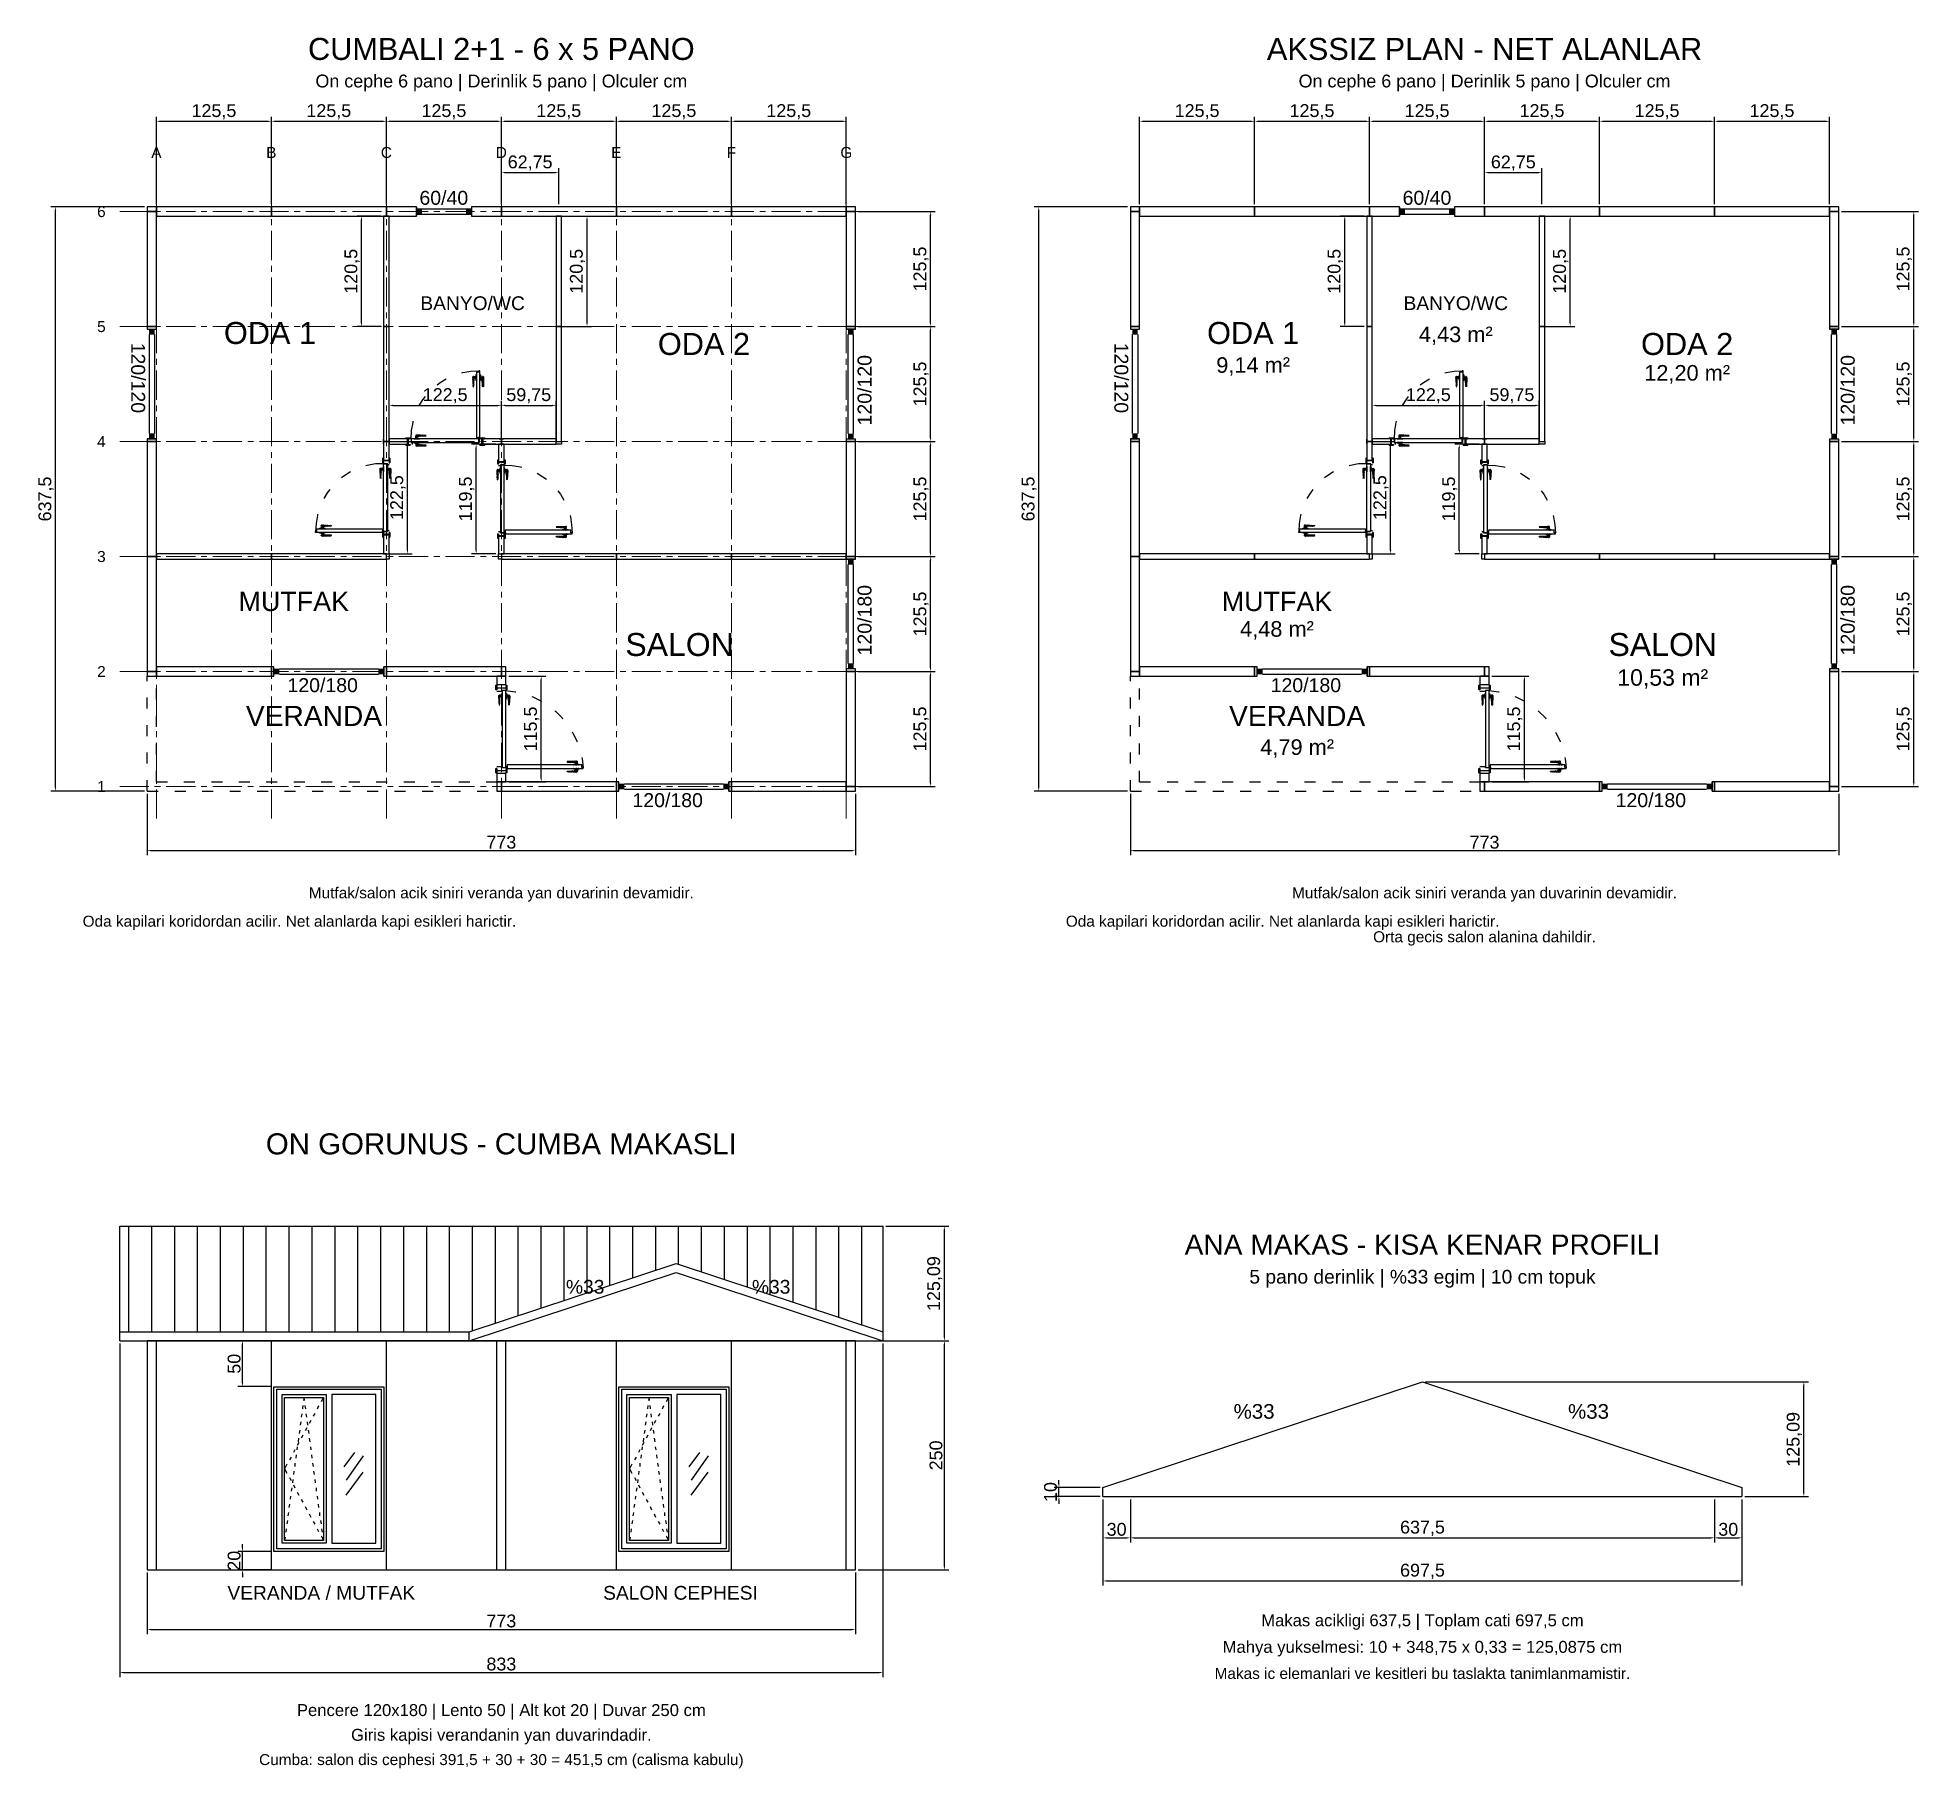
# Model space of a CAD drawing. Header units: centimetres. Extents: x -120 to 1933, y -1067 to 822.
import ezdxf
from ezdxf.enums import TextEntityAlignment as Align

# ---------------------------------------------------------------- set-up
doc = ezdxf.new("R2010")
doc.units = ezdxf.units.CM
doc.linetypes.add('CENTER', pattern=[50.8, 31.75, -6.35, 6.35, -6.35])
doc.linetypes.add('VERANDA_KESIK', pattern=[30, 12, -18])
doc.layers.add('AKS', color=4, linetype='CENTER', lineweight=13)
for name, color, linetype in [('AKS_YAZI', 4, 'Continuous'), ('CUMBA_CATI', 1, 'Continuous'), ('CUMBA_CATI_TARAMA', 8, 'Continuous'), ('CUMBA_DERZ', 8, 'Continuous'), ('CUMBA_DOGRAMA', 7, 'Continuous'), ('CUMBA_GORUNUS', 7, 'Continuous'), ('CUMBA_OLCU', 4, 'Continuous'), ('CUMBA_YAZI', 7, 'Continuous'), ('DIS_DUVAR_100', 30, 'Continuous'), ('IC_DUVAR_60', 30, 'Continuous'), ('IC_UCLU_H_60', 1, 'Continuous'), ('KOSE_PROFIL_100', 8, 'Continuous'), ('KOSE_PROFIL_60', 8, 'Continuous'), ('ODA_ADLARI', 7, 'Continuous'), ('OLCULER', 7, 'Continuous'), ('OZEL_PANEL_OLCU_CM', 3, 'Continuous'), ('PENCERE', 10, 'Continuous'), ('VERANDA_PROFIL_100', 1, 'VERANDA_KESIK')]:
    doc.layers.add(name, color=color, linetype=linetype)
doc.styles.get("Standard").update_dxf_attribs({"font": 'Arial.ttf'})
doc.dimstyles.new('ISO-25', dxfattribs={"dimtxt": 2.5, "dimasz": 2.5, "dimexe": 1.25, "dimexo": 0.625, "dimtad": 1, "dimtxsty": 'Standard', "dimcen": 2.5, "dimadec": 0, "dimazin": 0, "dimtfac": 1, "dimtmove": 0, "dimatfit": 3, "dimfxl": 1, "dimarcsym": 0})

msp = doc.modelspace()

# ---------------------------------------------------------------- texts
at = {"layer": 'AKS_YAZI'}
for s, p in [('A', (10, 697)), ('B', (135.5, 697)), ('C', (261, 697)), ('D', (386.5, 697)), ('E', (512, 697)), ('F', (637.5, 697)), ('G', (763, 697)), ('6', (-50, 632.5)), ('5', (-50, 507)), ('4', (-50, 381.5)), ('3', (-50, 256)), ('2', (-50, 130.5)), ('1', (-50, 5))]:
    msp.add_text(s, height=12, dxfattribs=at).set_placement(p, align=Align.MIDDLE_CENTER)
at = {"layer": 'CUMBA_YAZI'}
for s, height, p in [('ON GORUNUS - CUMBA MAKASLI', 23, (386.5, -385)), ('ANA MAKAS - KISA KENAR PROFILI', 22, (1391.75, -495)), ('%33', 15, (478, -541)), ('%33', 15, (681, -541)), ('5 pano derinlik | %33 egim | 10 cm topuk', 15, (1391.75, -530)), ('%33', 16, (1208, -677)), ('%33', 16, (1573, -677)), ('VERANDA / MUTFAK', 15, (190, -875)), ('SALON CEPHESI', 15, (582, -875)), ('Makas acikligi 637,5 | Toplam cati 697,5 cm', 13, (1391.75, -905)), ('Mahya yukselmesi: 10 + 348,75 x 0,33 = 125,0875 cm', 13, (1391.75, -934)), ('Makas ic elemanlari ve kesitleri bu taslakta tanimlanmamistir.', 12, (1391.75, -963)), ('Pencere 120x180 | Lento 50 | Alt kot 20 | Duvar 250 cm', 13, (386.5, -1003)), ('Giris kapisi verandanin yan duvarindadir.', 13, (386.5, -1030)), ('Cumba: salon dis cephesi 391,5 + 30 + 30 = 451,5 cm (calisma kabulu)', 12, (386.5, -1057))]:
    msp.add_text(s, height=height, dxfattribs=at).set_placement(p, align=Align.MIDDLE_CENTER)
at = {"layer": 'ODA_ADLARI'}
for s, height, p in [('CUMBALI 2+1 - 6 x 5 PANO', 24, (386.5, 810)), ('AKSSIZ PLAN - NET ALANLAR', 24, (1459.5, 810)), ('On cephe 6 pano | Derinlik 5 pano | Olculer cm', 14, (386.5, 775)), ('On cephe 6 pano | Derinlik 5 pano | Olculer cm', 14, (1459.5, 775)), ('BANYO/WC', 15, (355.125, 532.5)), ('BANYO/WC', 15, (1428.125, 532.5)), ('ODA 1', 24, (134, 500)), ('ODA 2', 24, (607.625, 488)), ('ODA 1', 24, (1207, 500)), ('4,43 m²', 17, (1428.125, 498.5)), ('ODA 2', 24, (1680.625, 488)), ('9,14 m²', 17, (1207, 465)), ('12,20 m²', 17, (1680.625, 456.5)), ('MUTFAK', 21, (160, 207)), ('MUTFAK', 21, (1233, 207)), ('4,48 m²', 17, (1233, 177)), ('SALON', 25, (581, 160)), ('SALON', 25, (1654, 160)), ('10,53 m²', 18, (1654, 124)), ('VERANDA', 22, (182, 82)), ('VERANDA', 22, (1255, 82)), ('4,79 m²', 17, (1255, 48)), ('Mutfak/salon acik siniri veranda yan duvarinin devamidir.', 12, (386.5, -111)), ('Mutfak/salon acik siniri veranda yan duvarinin devamidir.', 12, (1459.5, -111)), ('Oda kapilari koridordan acilir. Net alanlarda kapi esikleri harictir.', 12, (166.1494, -142)), ('Oda kapilari koridordan acilir. Net alanlarda kapi esikleri harictir.', 12, (1239.1494, -142)), ('Orta gecis salon alanina dahildir.', 12, (1459.5, -159))]:
    msp.add_text(s, height=height, dxfattribs=at).set_placement(p, align=Align.MIDDLE_CENTER)

# ---------------------------------------------------------------- blocks, each defined once
blk = doc.blocks.new('BOM_D01_DIS_DOLU_1255_H')
blk.add_lwpolyline([(0, 0), (125.5, 0), (125.5, 10), (0, 10)], close=True)
blk = doc.blocks.new('BOM_P03_PENCERE_600x400')
at = {"layer": 'PENCERE', "color": 1}
for p, q in [((53375.9, 7992.3), (53385.9, 7992.3)), ((53377.9, 7932.3), (53377.9, 7992.3)), ((53383.9, 7932.3), (53383.9, 7992.3)), ((53375.9, 7932.3), (53385.9, 7932.3))]:
    blk.add_line(p, q, dxfattribs=at)
for points in [[(53377.9, 7992.3), (53377.9, 7986.3), (53383.9, 7992.3), (53383.9, 7986.3)], [(53377.9, 7932.3), (53377.9, 7938.3), (53383.9, 7932.3), (53383.9, 7938.3)]]:
    blk.add_solid(points, dxfattribs=at)
at = {"layer": 'PENCERE', "color": 0, "lineweight": 25}
blk.add_text('60/40', height=15.22, rotation=90, dxfattribs=at).set_placement((53373.5, 7935.6))
blk = doc.blocks.new('BOM_D04_DIS_P6040_1255_H')
for points in [[(0, 0), (32.8, 0), (32.8, 10), (0, 10)], [(92.8, 0), (125.5, 0), (125.5, 10), (92.8, 10)]]:
    blk.add_lwpolyline(points, close=True)
at = {"rotation": 270}
blk.add_blockref('BOM_P03_PENCERE_600x400', (-7899.5, 53385.9), dxfattribs=at)
blk = doc.blocks.new('BOM_P02_PENCERE_1200x1800')
at = {"layer": 'PENCERE', "color": 1}
for p, q in [((53839.9, 6703.8), (53839.9, 6713.8)), ((53959.9, 6703.8), (53959.9, 6713.8)), ((53845.9, 6711.8), (53953.9, 6711.8)), ((53845.9, 6705.8), (53953.9, 6705.8))]:
    blk.add_line(p, q, dxfattribs=at)
for points in [[(53839.9, 6705.8), (53845.9, 6705.8), (53839.9, 6711.8), (53845.9, 6711.8)], [(53959.9, 6705.8), (53953.9, 6705.8), (53959.9, 6711.8), (53953.9, 6711.8)]]:
    blk.add_solid(points, dxfattribs=at)
at = {"layer": 'PENCERE', "color": 0, "lineweight": 25}
blk.add_text('120/180', height=15.22, dxfattribs=at).set_placement((53854.7, 6686.3))
blk = doc.blocks.new('BOM_D03_DIS_P120180_1255_H')
for points in [[(0, 0), (2.8, 0), (2.8, 10), (0, 10)], [(122.8, 0), (125.5, 0), (125.5, 10), (122.8, 10)]]:
    blk.add_lwpolyline(points, close=True)
blk.add_blockref('BOM_P02_PENCERE_1200x1800', (-53837.1, -6703.8))
blk = doc.blocks.new('BOM_D01_DIS_DOLU_1255_V')
blk.add_lwpolyline([(0, 0), (10, 0), (10, 125.5), (0, 125.5)], close=True)
blk = doc.blocks.new('BOM_P01_PENCERE_1200x1200')
at = {"layer": 'PENCERE', "color": 1}
for p, q in [((53387, 8192.9), (53397, 8192.9)), ((53389, 8186.9), (53389, 8078.9)), ((53395, 8186.9), (53395, 8078.9)), ((53387, 8072.9), (53397, 8072.9))]:
    blk.add_line(p, q, dxfattribs=at)
for points in [[(53389, 8192.9), (53389, 8186.9), (53395, 8192.9), (53395, 8186.9)], [(53389, 8072.9), (53389, 8078.9), (53395, 8072.9), (53395, 8078.9)]]:
    blk.add_solid(points, dxfattribs=at)
at = {"layer": 'PENCERE', "color": 0, "lineweight": 25}
blk.add_text('120/120', height=15.22, rotation=270, dxfattribs=at).set_placement((53369.5, 8178))
blk = doc.blocks.new('BOM_D02_DIS_P120120_1255_V')
for points in [[(0, 122.8), (10, 122.8), (10, 125.5), (0, 125.5)], [(0, 0), (10, 0), (10, 2.8), (0, 2.8)]]:
    blk.add_lwpolyline(points, close=True)
blk.add_blockref('BOM_P01_PENCERE_1200x1200', (-53387, -8070.1))
blk = doc.blocks.new('BOM_D03_DIS_P120180_1255_V')
for points in [[(0, 122.8), (10, 122.8), (10, 125.5), (0, 125.5)], [(0, 0), (10, 0), (10, 2.8), (0, 2.8)]]:
    blk.add_lwpolyline(points, close=True)
at = {"rotation": 90}
blk.add_blockref('BOM_P02_PENCERE_1200x1800', (6713.8, -53837.1), dxfattribs=at)
blk = doc.blocks.new('BOM_B02_DIS_KOSE_100x50')
blk.add_lwpolyline([(0, 0), (10, 0), (10, 5), (0, 5)], close=True)
blk = doc.blocks.new('BOM_K02_DIS_KAPI_ACIKLIK970')
at = {"color": 133, "linetype": 'Continuous', "lineweight": 25, "true_color": 0x6ec1dd}
for p, q in [((54370.3, 7155.8), (54370.9, 7155.2)), ((54370.3, 7155.5), (54370.9, 7145.6)), ((54370.9, 7155.2), (54370.3, 7155.2)), ((54370.9, 7154.6), (54370.3, 7154.6)), ((54370.6, 7156.3), (54371.7, 7156.3)), ((54370.6, 7156), (54370.6, 7156)), ((54370.6, 7156), (54371.2, 7155.5)), ((54370.6, 7154.1), (54370.9, 7154.6)), ((54370.6, 7153.8), (54371.2, 7154.3)), ((54370.6, 7153.8), (54370.6, 7153.8)), ((54371.2, 7152.4), (54370.6, 7153.5)), ((54370.6, 7153.5), (54371.7, 7153.5)), ((54370.6, 7153.5), (54370.6, 7153.5)), ((54370.6, 7153.5), (54371.2, 7152.7)), ((54370.6, 7152.9), (54370.9, 7152.4)), ((54370.9, 7152.4), (54370.6, 7152.4)), ((54370.9, 7152.1), (54370.6, 7152.1)), ((54370.6, 7151.8), (54370.9, 7152.1)), ((54370.6, 7151), (54371.2, 7151.8)), ((54370.6, 7151), (54371.7, 7151)), ((54370.6, 7151), (54370.6, 7151)), ((54370.6, 7151), (54370.6, 7151)), ((54370.6, 7151), (54371.2, 7150.1)), ((54370.6, 7150.1), (54370.9, 7149.8)), ((54370.9, 7149.8), (54370.6, 7149.8)), ((54371.2, 7149.6), (54370.6, 7148.7)), ((54370.9, 7149.3), (54370.6, 7149.3)), ((54370.6, 7149.3), (54370.9, 7149.3)), ((54370.6, 7148.4), (54371.2, 7149.3)), ((54370.9, 7156.3), (54370.9, 7156.3)), ((54370.9, 7156.3), (54370.9, 7156)), ((54371.7, 7156), (54370.9, 7156)), ((54370.9, 7155.5), (54370.9, 7155.2)), ((54370.9, 7155.5), (54371.2, 7155.5)), ((54371.2, 7154.9), (54370.9, 7155.2)), ((54371.2, 7154.9), (54370.9, 7154.6)), ((54370.9, 7154.3), (54370.9, 7154.6)), ((54370.9, 7154.3), (54371.2, 7154.3)), ((54370.9, 7153.5), (54370.9, 7153.8)), ((54371.7, 7153.8), (54370.9, 7153.8)), ((54370.9, 7153.5), (54370.9, 7153.5)), ((54371.7, 7153.5), (54370.9, 7153.5)), ((54370.9, 7152.7), (54370.9, 7152.4)), ((54370.9, 7152.7), (54371.2, 7152.7)), ((54371.2, 7152.4), (54370.9, 7152.4)), ((54371.2, 7152.4), (54370.9, 7152.1)), ((54370.9, 7151.8), (54370.9, 7152.1)), ((54370.9, 7151.8), (54371.2, 7151.8)), ((54370.9, 7151), (54370.9, 7151.2)), ((54371.7, 7151.2), (54370.9, 7151.2)), ((54370.9, 7151), (54370.9, 7150.7)), ((54371.7, 7150.7), (54370.9, 7150.7)), ((54370.9, 7150.1), (54370.9, 7149.8)), ((54370.9, 7150.1), (54371.2, 7150.1)), ((54371.2, 7149.6), (54370.9, 7149.8)), ((54371.2, 7149.6), (54370.9, 7149.3)), ((54370.9, 7149.3), (54370.9, 7149.3)), ((54370.9, 7149.3), (54371.2, 7149.3)), ((54370.9, 7148.4), (54371.7, 7148.4)), ((54370.9, 7148.4), (54370.9, 7148.4)), ((54370.9, 7148.4), (54370.9, 7148.1)), ((54371.7, 7148.4), (54370.9, 7148.4)), ((54371.4, 7148.1), (54370.9, 7148.1)), ((54370.9, 7148.1), (54371.2, 7147.3)), ((54371.2, 7147), (54370.9, 7147.6)), ((54371.2, 7147), (54370.9, 7147.3)), ((54370.9, 7147.3), (54370.9, 7147.3)), ((54370.9, 7147.3), (54371.2, 7147.3)), ((54370.9, 7147.3), (54370.9, 7147.3)), ((54370.9, 7147.3), (54370.9, 7147.3)), ((54371.2, 7147), (54370.9, 7146.7)), ((54370.9, 7146.7), (54370.9, 7146.7)), ((54370.9, 7145.9), (54371.2, 7146.5)), ((54370.9, 7145.6), (54370.9, 7145.9)), ((54371.4, 7145.9), (54370.9, 7145.9)), ((54370.9, 7145.6), (54371.4, 7145.6)), ((54370.9, 7145.6), (54370.9, 7145.6)), ((54371.7, 7156.3), (54371.2, 7156.3)), ((54371.2, 7155.2), (54371.4, 7156)), ((54371.2, 7154.9), (54371.2, 7155.2)), ((54371.2, 7154.9), (54371.4, 7154.9)), ((54371.2, 7154.9), (54371.2, 7154.6)), ((54371.2, 7154.9), (54371.4, 7154.9)), ((54371.2, 7154.6), (54371.4, 7153.8)), ((54371.2, 7152.7), (54371.4, 7153.5)), ((54371.2, 7152.4), (54371.2, 7152.7)), ((54371.2, 7152.4), (54371.4, 7152.4)), ((54371.7, 7151.2), (54371.2, 7152.1)), ((54371.2, 7152.1), (54371.2, 7151.8)), ((54371.2, 7152.1), (54371.4, 7152.1)), ((54371.2, 7151.8), (54371.4, 7151.2)), ((54371.2, 7149.8), (54371.4, 7150.7)), ((54371.7, 7150.4), (54371.2, 7149.8)), ((54371.2, 7149.8), (54371.2, 7149.8)), ((54371.2, 7149.8), (54371.4, 7149.8)), ((54371.2, 7149.6), (54371.2, 7149.3)), ((54371.2, 7149.6), (54371.4, 7149.6)), ((54371.2, 7149.3), (54371.4, 7148.4)), ((54371.2, 7147.3), (54371.4, 7148.1)), ((54371.2, 7147), (54371.2, 7147.3)), ((54371.2, 7147), (54371.4, 7147)), ((54371.4, 7146.5), (54371.2, 7146.7)), ((54371.2, 7146.7), (54371.2, 7146.7)), ((54371.2, 7146.7), (54371.4, 7146.7)), ((54371.2, 7146.7), (54371.4, 7145.9)), ((54371.2, 7145.6), (54371.2, 7145.6)), ((54371.2, 7145.6), (54371.2, 7145.6)), ((54371.2, 7145.6), (54371.2, 7145.6)), ((54371.4, 7156.6), (54371.4, 7156.3)), ((54371.4, 7156.6), (54371.4, 7156.3)), ((54373.7, 7156.6), (54371.4, 7156.6)), ((54371.7, 7155.8), (54371.4, 7156)), ((54371.4, 7154.9), (54372, 7155.8)), ((54371.7, 7154.9), (54371.4, 7155.2)), ((54372.6, 7155.2), (54371.4, 7155.2)), ((54371.7, 7154.9), (54371.4, 7154.6)), ((54371.4, 7154.9), (54371.7, 7154.1)), ((54372.6, 7154.6), (54371.4, 7154.6)), ((54371.4, 7145.6), (54371.7, 7154.3)), ((54371.7, 7154.1), (54371.4, 7153.8)), ((54371.7, 7153.2), (54371.4, 7153.5)), ((54371.4, 7152.4), (54371.7, 7152.9)), ((54371.7, 7152.4), (54371.4, 7152.4)), ((54371.7, 7152.4), (54371.4, 7152.1)), ((54371.7, 7152.4), (54371.4, 7152.4)), ((54371.7, 7152.1), (54371.4, 7152.1)), ((54371.4, 7152.1), (54371.7, 7151.8)), ((54371.7, 7151.2), (54371.4, 7151.2)), ((54371.7, 7150.4), (54371.4, 7150.7)), ((54371.4, 7149.8), (54371.7, 7150.1)), ((54371.7, 7149.6), (54371.4, 7149.8)), ((54371.7, 7149.8), (54371.4, 7149.8)), ((54371.7, 7149.6), (54371.4, 7149.3)), ((54371.4, 7149.6), (54371.7, 7149.3)), ((54371.7, 7149.3), (54371.4, 7149.3)), ((54371.7, 7148.7), (54371.4, 7148.4)), ((54371.4, 7148.1), (54371.4, 7148.1)), ((54371.4, 7147), (54371.4, 7147.3)), ((54371.4, 7146.7), (54371.4, 7146.7)), ((54372, 7156.3), (54371.7, 7156.6)), ((54371.7, 7156.3), (54371.7, 7156.3)), ((54371.7, 7156.3), (54371.7, 7156)), ((54371.7, 7155.8), (54372, 7155.8)), ((54371.7, 7154.1), (54371.7, 7154.1)), ((54371.7, 7153.5), (54371.7, 7153.8)), ((54371.7, 7153.5), (54371.7, 7153.5)), ((54371.7, 7153.2), (54371.7, 7153.2)), ((54371.7, 7151.2), (54371.7, 7151.2)), ((54371.7, 7151.2), (54371.7, 7151.2)), ((54371.7, 7150.7), (54371.7, 7150.7)), ((54372, 7156.3), (54372, 7156.6)), ((54372, 7156.3), (54372.3, 7156.3)), ((54372.6, 7154.9), (54372, 7156)), ((54372, 7156), (54372, 7155.8)), ((54372, 7156), (54372.3, 7156)), ((54372, 7155.8), (54372.3, 7155.2)), ((54373.7, 7154.6), (54372, 7154.6)), ((54372, 7154.3), (54372, 7154.3)), ((54372.3, 7156.3), (54372.3, 7156.6)), ((54372.6, 7156.3), (54372.3, 7156.3)), ((54372.6, 7156.3), (54372.3, 7156)), ((54373.1, 7156.3), (54372.3, 7156.3)), ((54373.1, 7156), (54372.3, 7156)), ((54372.3, 7156), (54372.6, 7155.5)), ((54372.6, 7155.5), (54372.3, 7155.2)), ((54372.6, 7154.6), (54372.3, 7154.6)), ((54372.3, 7154.6), (54372.3, 7154.6)), ((54372.6, 7155.2), (54373.1, 7156)), ((54372.6, 7155.5), (54372.6, 7155.5)), ((54372.6, 7154.9), (54372.6, 7155.2)), ((54372.8, 7154.9), (54372.6, 7155.2)), ((54372.6, 7154.9), (54372.6, 7154.6)), ((54372.6, 7154.9), (54372.6, 7154.6)), ((54372.8, 7154.9), (54372.6, 7154.6)), ((54372.6, 7154.6), (54372.6, 7154.6)), ((54372.8, 7154.6), (54372.8, 7154.9)), ((54372.8, 7154.9), (54373.1, 7154.9)), ((54372.8, 7154.9), (54373.1, 7154.9)), ((54373.1, 7156.6), (54373.1, 7156.3)), ((54373.1, 7156.6), (54373.1, 7156.3)), ((54373.4, 7156.3), (54373.1, 7156.3)), ((54373.4, 7156.3), (54373.1, 7156)), ((54373.1, 7155.8), (54373.1, 7156)), ((54373.1, 7155.8), (54373.4, 7155.8)), ((54373.1, 7154.9), (54373.4, 7155.8)), ((54373.1, 7154.9), (54373.1, 7155.2)), ((54373.7, 7155.2), (54373.1, 7155.2)), ((54373.1, 7154.9), (54373.1, 7154.6)), ((54373.1, 7154.9), (54373.1, 7154.6)), ((54373.7, 7154.6), (54373.1, 7154.6)), ((54373.4, 7156.3), (54373.4, 7156.6)), ((54373.4, 7156.3), (54373.4, 7156.6)), ((54373.4, 7156.3), (54373.7, 7156.3)), ((54373.7, 7156), (54373.4, 7156)), ((54373.4, 7156), (54373.4, 7155.8)), ((54373.4, 7156), (54373.7, 7156)), ((54373.4, 7155.8), (54373.7, 7155.5)), ((54373.7, 7156.9), (54373.7, 7156.9)), ((54373.7, 7156.3), (54374, 7156.6)), ((54373.7, 7156.3), (54374, 7156.3)), ((54373.7, 7156.3), (54373.7, 7156.3)), ((54374, 7155.5), (54373.7, 7156)), ((54373.7, 7156), (54373.7, 7156)), ((54373.7, 7155.5), (54374, 7155.2)), ((54374, 7155.2), (54373.7, 7155.2)), ((54373.7, 7154.9), (54374, 7154.9)), ((54374, 7154.6), (54373.7, 7154.6)), ((54373.7, 7154.3), (54374, 7154.6)), ((54374, 7154.3), (54373.7, 7154.1)), ((54373.7, 7154.1), (54374, 7154.1)), ((54373.7, 7154.1), (54373.7, 7154.1)), ((54374, 7158.6), (54374.3, 7158)), ((54374, 7158.6), (54374, 7152.4)), ((54374.5, 7158.6), (54374, 7158.6)), ((54374, 7158), (54374, 7158)), ((54374, 7158), (54374.3, 7158)), ((54374, 7157.4), (54374, 7157.7)), ((54374, 7157.7), (54374, 7157.7)), ((54374, 7157.4), (54374, 7157.4)), ((54374.3, 7157.4), (54374, 7156.9)), ((54374, 7157.4), (54374, 7157.4)), ((54374, 7157.4), (54374, 7157.4)), ((54374, 7157.2), (54374, 7157.2)), ((54374, 7157.2), (54374.3, 7157.2)), ((54374, 7156.6), (54374.3, 7157.2)), ((54374, 7156.3), (54374.5, 7156.3)), ((54374, 7156.3), (54374, 7156.3)), ((54374, 7156.3), (54374, 7156)), ((54374, 7156.3), (54374, 7156.3)), ((54374.5, 7156.3), (54374, 7156.3)), ((54374, 7156), (54374, 7156)), ((54374, 7156), (54374, 7156)), ((54374.5, 7156), (54374, 7156)), ((54374, 7155.5), (54374, 7155.2)), ((54374, 7155.5), (54374.3, 7155.5)), ((54374, 7154.9), (54374, 7155.2)), ((54374, 7155.2), (54374, 7155.2)), ((54374, 7155.2), (54374, 7155.2)), ((54374, 7154.9), (54374, 7154.9)), ((54374, 7154.9), (54374, 7154.6)), ((54374, 7154.3), (54374, 7154.6)), ((54374, 7154.6), (54374, 7154.6)), ((54374, 7154.6), (54374, 7154.6)), ((54374, 7154.3), (54374.3, 7154.3)), ((54374, 7154.1), (54374.3, 7154.3)), ((54374, 7153.5), (54374, 7153.8)), ((54374.5, 7153.8), (54374, 7153.8)), ((54374, 7153.5), (54374.5, 7153.5)), ((54374, 7153.5), (54374, 7153.5)), ((54374.5, 7153.5), (54374, 7153.5)), ((54374, 7153.2), (54374.3, 7152.7)), ((54374, 7152.4), (54374, 7152.7)), ((54374, 7152.7), (54374, 7152.7)), ((54374, 7152.7), (54374.3, 7152.7)), ((54374.5, 7152.4), (54374, 7152.4)), ((54374.3, 7158), (54374.5, 7158.3)), ((54374.5, 7158), (54374.3, 7157.7)), ((54374.3, 7157.7), (54374.3, 7158)), ((54374.3, 7157.7), (54374.5, 7157.7)), ((54374.3, 7157.4), (54374.5, 7157.4)), ((54374.3, 7157.4), (54374.3, 7157.2)), ((54374.3, 7157.4), (54374.5, 7157.4)), ((54374.3, 7157.2), (54374.5, 7156.9)), ((54374.3, 7155.2), (54374.5, 7155.8)), ((54374.3, 7154.9), (54374.3, 7155.2)), ((54374.3, 7154.9), (54374.5, 7154.9)), ((54374.3, 7154.9), (54374.5, 7154.9)), ((54374.3, 7154.9), (54374.3, 7154.6)), ((54374.3, 7154.9), (54374.5, 7154.9)), ((54374.3, 7154.6), (54374.5, 7154.1)), ((54374.3, 7152.7), (54374.5, 7152.9)), ((54374.5, 7152.7), (54374.3, 7152.4)), ((54374.3, 7152.4), (54374.3, 7152.7)), ((54374.5, 7161.4), (54374.5, 7079.9)), ((54378.5, 7078.5), (54378.5, 7162.8)), ((54378.5, 7158.6), (54378.8, 7158)), ((54378.5, 7158), (54378.5, 7157.7)), ((54378.5, 7158), (54378.8, 7158)), ((54378.8, 7157.4), (54378.5, 7157.7)), ((54378.5, 7157.7), (54378.5, 7157.7)), ((54378.8, 7157.4), (54378.5, 7156.9)), ((54378.8, 7157.4), (54378.5, 7157.4)), ((54378.5, 7157.2), (54378.5, 7157.4)), ((54378.5, 7157.4), (54378.5, 7157.4)), ((54378.5, 7157.2), (54378.8, 7157.2)), ((54378.5, 7156.3), (54378.8, 7157.2)), ((54378.5, 7156.3), (54379.1, 7156.3)), ((54378.5, 7156.3), (54378.5, 7156.3)), ((54378.5, 7156.3), (54378.5, 7156)), ((54379.1, 7156.3), (54378.5, 7156.3)), ((54379.1, 7156), (54378.5, 7156)), ((54378.5, 7156), (54378.8, 7155.5)), ((54378.5, 7155.5), (54378.5, 7155.2)), ((54378.5, 7155.5), (54378.8, 7155.5)), ((54378.8, 7154.9), (54378.5, 7155.2)), ((54378.5, 7155.2), (54378.5, 7155.2)), ((54378.8, 7154.9), (54378.5, 7154.6)), ((54378.5, 7154.3), (54378.5, 7154.6)), ((54378.5, 7154.6), (54378.5, 7154.6)), ((54378.5, 7154.3), (54378.8, 7154.3)), ((54378.5, 7153.8), (54378.8, 7154.3)), ((54378.5, 7153.5), (54378.5, 7153.8)), ((54379.1, 7153.8), (54378.5, 7153.8)), ((54378.5, 7153.5), (54379.1, 7153.5)), ((54378.5, 7153.5), (54378.5, 7153.5)), ((54379.1, 7153.5), (54378.5, 7153.5)), ((54378.5, 7153.2), (54378.8, 7152.7)), ((54378.8, 7152.4), (54378.5, 7152.9)), ((54378.5, 7152.7), (54378.5, 7152.4)), ((54378.5, 7152.7), (54378.8, 7152.7)), ((54378.8, 7158), (54379.1, 7158.3)), ((54378.8, 7157.7), (54378.8, 7158)), ((54379.1, 7157.7), (54378.8, 7157.7)), ((54378.8, 7157.7), (54379.1, 7157.7)), ((54378.8, 7157.4), (54378.8, 7157.2)), ((54378.8, 7157.4), (54379.1, 7157.4)), ((54378.8, 7157.2), (54379.1, 7156.9)), ((54378.8, 7154.9), (54378.8, 7155.2)), ((54378.8, 7154.9), (54379.1, 7154.9)), ((54378.8, 7154.9), (54378.8, 7154.6)), ((54378.8, 7154.9), (54379.1, 7154.9)), ((54378.8, 7154.6), (54379.1, 7154.3)), ((54378.8, 7152.7), (54379.1, 7152.9)), ((54378.8, 7152.4), (54378.8, 7152.7)), ((54379.3, 7156.9), (54379.1, 7156.9)), ((54379.1, 7156.9), (54379.1, 7156.3)), ((54379.3, 7156.6), (54379.1, 7156.3)), ((54379.1, 7156.3), (54379.3, 7156.3)), ((54379.3, 7156.3), (54379.1, 7156.3)), ((54379.3, 7156), (54379.1, 7156)), ((54379.3, 7154.9), (54379.1, 7155.2)), ((54379.3, 7155.2), (54379.1, 7155.2)), ((54379.1, 7154.9), (54379.3, 7155.2)), ((54379.1, 7154.9), (54379.3, 7154.9)), ((54379.1, 7154.9), (54379.1, 7154.9)), ((54379.1, 7154.9), (54379.1, 7154.9)), ((54379.1, 7154.9), (54379.3, 7154.6)), ((54379.3, 7154.6), (54379.1, 7154.6)), ((54379.3, 7154.6), (54379.1, 7154.6)), ((54379.1, 7154.3), (54379.1, 7154.1)), ((54379.3, 7156.9), (54379.3, 7154.1)), ((54379.6, 7156.3), (54379.3, 7156.6)), ((54379.3, 7156.6), (54381.3, 7156.6)), ((54379.3, 7156.3), (54379.3, 7156.3)), ((54379.3, 7156.3), (54379.3, 7156.3)), ((54379.3, 7156.3), (54379.3, 7156)), ((54379.3, 7156.3), (54379.3, 7156.3)), ((54379.3, 7156), (54379.3, 7156)), ((54379.3, 7155.8), (54379.6, 7155.8)), ((54379.3, 7155.2), (54379.6, 7155.8)), ((54380.2, 7155.2), (54379.3, 7155.2)), ((54379.3, 7154.9), (54379.3, 7154.6)), ((54380.2, 7154.6), (54379.3, 7154.6)), ((54379.3, 7154.6), (54380.7, 7154.6)), ((54379.6, 7156.3), (54379.6, 7156.6)), ((54379.6, 7156.3), (54379.9, 7156.3)), ((54380.2, 7154.9), (54379.6, 7156)), ((54379.6, 7156), (54379.6, 7155.8)), ((54379.6, 7156), (54379.9, 7156)), ((54379.6, 7155.8), (54379.9, 7155.2)), ((54379.9, 7156.3), (54379.9, 7156.6)), ((54380.2, 7156.3), (54379.9, 7156.3)), ((54380.2, 7156.3), (54379.9, 7156)), ((54380.7, 7156.3), (54379.9, 7156.3)), ((54380.7, 7156), (54379.9, 7156)), ((54379.9, 7156), (54380.2, 7155.5)), ((54380.2, 7155.5), (54379.9, 7155.2)), ((54380.2, 7154.6), (54379.9, 7154.6)), ((54379.9, 7154.6), (54379.9, 7154.6)), ((54380.2, 7155.2), (54380.7, 7156)), ((54380.2, 7155.5), (54380.2, 7155.5)), ((54380.2, 7154.9), (54380.2, 7155.2)), ((54380.5, 7154.9), (54380.2, 7155.2)), ((54380.2, 7154.9), (54380.2, 7154.6)), ((54380.2, 7154.9), (54380.2, 7154.6)), ((54380.5, 7154.9), (54380.2, 7154.6)), ((54380.2, 7154.6), (54380.2, 7154.6)), ((54380.5, 7154.6), (54380.5, 7154.9)), ((54380.5, 7154.9), (54380.7, 7154.9)), ((54380.5, 7154.9), (54380.7, 7154.9)), ((54380.7, 7156.6), (54380.7, 7156.3)), ((54380.7, 7156.6), (54380.7, 7156.3)), ((54381, 7156.3), (54380.7, 7156.3)), ((54381, 7156.3), (54380.7, 7156)), ((54380.7, 7155.8), (54380.7, 7156)), ((54380.7, 7155.8), (54381, 7155.8)), ((54380.7, 7154.9), (54381, 7155.8)), ((54380.7, 7154.9), (54380.7, 7155.2)), ((54381.6, 7155.2), (54380.7, 7155.2)), ((54380.7, 7154.9), (54380.7, 7154.6)), ((54380.7, 7154.9), (54380.7, 7154.3)), ((54381.6, 7154.6), (54380.7, 7154.6)), ((54380.7, 7154.3), (54380.7, 7154.3)), ((54381, 7156.3), (54381, 7156.6)), ((54381, 7156.3), (54381, 7156.6)), ((54381, 7156.3), (54381.3, 7156.3)), ((54381, 7156), (54381, 7155.8)), ((54381, 7156), (54381.3, 7156)), ((54381, 7155.8), (54381.6, 7155.2)), ((54381, 7153.8), (54381.6, 7154.6)), ((54381.3, 7145.6), (54381, 7154.3)), ((54381, 7154.1), (54381, 7154.1)), ((54381, 7154.1), (54381, 7154.1)), ((54381, 7153.8), (54381, 7153.8)), ((54381, 7153.8), (54381.3, 7153.8)), ((54381, 7153.5), (54382.4, 7153.5)), ((54381, 7153.5), (54381, 7153.5)), ((54381, 7153.5), (54381, 7153.2)), ((54381, 7153.5), (54381.3, 7153.5)), ((54381, 7153.2), (54381, 7153.2)), ((54381, 7153.2), (54381, 7153.2)), ((54381, 7153.2), (54381.6, 7152.4)), ((54381, 7152.4), (54381.6, 7152.4)), ((54381.6, 7152.4), (54381, 7152.4)), ((54381.6, 7152.1), (54381, 7152.1)), ((54381, 7151.5), (54381.6, 7152.1)), ((54381, 7151), (54382.2, 7151)), ((54381, 7151), (54381, 7151)), ((54381, 7151), (54381.3, 7151)), ((54381, 7151), (54381, 7151)), ((54381, 7151), (54381.3, 7151)), ((54381, 7150.4), (54381.6, 7149.8)), ((54381.3, 7156.3), (54381.6, 7156.6)), ((54381.3, 7156), (54381.9, 7155.5)), ((54381.3, 7153.8), (54381.9, 7154.3)), ((54381.3, 7153.5), (54381.9, 7152.7)), ((54381.3, 7151), (54381.9, 7151.8)), ((54381.3, 7151), (54381.9, 7150.1)), ((54381.6, 7149.8), (54381.3, 7149.8)), ((54381.3, 7149.6), (54381.6, 7149.6)), ((54381.9, 7149.6), (54381.3, 7148.7)), ((54381.6, 7149.3), (54381.3, 7149.3)), ((54381.3, 7149), (54381.6, 7149.3)), ((54381.3, 7148.4), (54381.9, 7149.3)), ((54381.3, 7148.4), (54382.2, 7148.4)), ((54381.3, 7148.4), (54381.3, 7148.4)), ((54381.3, 7148.1), (54381.3, 7148.1)), ((54381.3, 7148.1), (54381.9, 7147.3)), ((54381.9, 7147), (54381.3, 7147.9)), ((54381.3, 7147.6), (54381.6, 7147.3)), ((54381.6, 7147.3), (54381.3, 7147.3)), ((54381.3, 7147), (54381.6, 7147)), ((54381.6, 7146.7), (54381.3, 7146.7)), ((54381.3, 7146.5), (54381.6, 7146.7)), ((54381.3, 7145.9), (54381.9, 7146.5)), ((54381.3, 7145.9), (54381.3, 7145.9)), ((54381.3, 7145.6), (54381.9, 7145.6)), ((54381.6, 7156.3), (54381.6, 7156.3)), ((54381.6, 7156.3), (54381.6, 7156)), ((54381.6, 7156.3), (54381.6, 7156.3)), ((54382.2, 7156), (54381.6, 7156)), ((54381.6, 7155.5), (54381.6, 7155.2)), ((54381.6, 7155.5), (54381.9, 7155.5)), ((54381.6, 7154.9), (54381.6, 7155.2)), ((54381.6, 7154.9), (54381.6, 7154.6)), ((54381.6, 7154.3), (54381.6, 7154.6)), ((54381.6, 7154.3), (54381.9, 7154.3)), ((54381.6, 7153.5), (54381.6, 7153.8)), ((54382.4, 7153.8), (54381.6, 7153.8)), ((54381.6, 7153.5), (54381.6, 7153.5)), ((54382.4, 7153.5), (54381.6, 7153.5)), ((54381.6, 7152.7), (54381.6, 7152.4)), ((54381.6, 7152.7), (54381.9, 7152.7)), ((54381.6, 7152.4), (54381.6, 7152.4)), ((54381.6, 7152.4), (54381.6, 7152.1)), ((54381.6, 7151.8), (54381.6, 7152.1)), ((54381.6, 7151.8), (54381.9, 7151.8)), ((54381.6, 7151), (54381.6, 7151.2)), ((54382.2, 7151.2), (54381.6, 7151.2)), ((54381.6, 7151), (54381.6, 7150.7)), ((54382.2, 7150.7), (54381.6, 7150.7)), ((54381.6, 7150.1), (54381.6, 7149.8)), ((54381.6, 7150.1), (54381.9, 7150.1)), ((54381.6, 7149.6), (54381.6, 7149.8)), ((54381.6, 7149.6), (54381.6, 7149.3)), ((54381.6, 7149.3), (54381.6, 7149.3)), ((54381.6, 7149.3), (54381.9, 7149.3)), ((54381.6, 7148.4), (54381.6, 7148.4)), ((54381.6, 7148.4), (54381.6, 7148.1)), ((54382.2, 7148.4), (54381.6, 7148.4)), ((54382.2, 7148.1), (54381.6, 7148.1)), ((54381.6, 7147), (54381.6, 7147.3)), ((54381.6, 7147.3), (54381.6, 7147.3)), ((54381.6, 7147.3), (54381.9, 7147.3)), ((54381.6, 7147), (54381.6, 7146.7)), ((54381.6, 7146.5), (54381.6, 7146.7)), ((54381.6, 7146.5), (54381.9, 7146.5)), ((54381.6, 7145.6), (54381.6, 7145.9)), ((54381.9, 7145.9), (54381.6, 7145.9)), ((54381.6, 7145.6), (54381.6, 7145.6)), ((54381.6, 7145.6), (54381.6, 7145.6)), ((54381.9, 7155.2), (54382.2, 7156)), ((54381.9, 7154.9), (54381.9, 7155.2)), ((54381.9, 7154.9), (54382.4, 7154.9)), ((54381.9, 7154.9), (54382.2, 7154.9)), ((54381.9, 7154.9), (54381.9, 7154.6)), ((54381.9, 7154.9), (54382.2, 7154.9)), ((54381.9, 7154.6), (54382.2, 7153.8)), ((54381.9, 7152.7), (54382.2, 7153.5)), ((54381.9, 7152.4), (54381.9, 7152.7)), ((54381.9, 7152.4), (54382.2, 7152.4)), ((54381.9, 7152.4), (54382.2, 7152.4)), ((54382.2, 7151.5), (54381.9, 7152.1)), ((54381.9, 7152.1), (54381.9, 7151.8)), ((54381.9, 7152.1), (54382.2, 7152.1)), ((54381.9, 7151.8), (54382.2, 7151.2)), ((54381.9, 7149.8), (54382.2, 7150.7)), ((54382.2, 7150.1), (54381.9, 7149.8)), ((54381.9, 7149.8), (54381.9, 7149.8)), ((54381.9, 7149.8), (54382.2, 7149.8)), ((54381.9, 7149.6), (54382.2, 7149.6)), ((54381.9, 7149.6), (54381.9, 7149.3)), ((54381.9, 7149.6), (54382.2, 7149.6)), ((54381.9, 7149.3), (54382.2, 7148.7)), ((54381.9, 7147.3), (54382.2, 7147.9)), ((54381.9, 7147), (54381.9, 7147.3)), ((54381.9, 7147), (54382.2, 7147)), ((54381.9, 7147), (54382.2, 7147)), ((54382.2, 7146.7), (54381.9, 7146.7)), ((54381.9, 7146.7), (54381.9, 7146.7)), ((54381.9, 7146.7), (54382.2, 7146.7)), ((54381.9, 7146.7), (54381.9, 7146.2)), ((54381.9, 7145.6), (54381.9, 7145.6)), ((54382.4, 7155.8), (54382.2, 7156)), ((54382.2, 7154.9), (54382.4, 7155.5)), ((54382.4, 7154.9), (54382.2, 7155.2)), ((54382.4, 7155.2), (54382.2, 7155.2)), ((54382.4, 7154.9), (54382.2, 7154.6)), ((54382.2, 7154.9), (54382.4, 7154.3)), ((54382.4, 7154.6), (54382.2, 7154.6)), ((54382.4, 7154.1), (54382.2, 7153.8)), ((54382.4, 7153.2), (54382.2, 7153.5)), ((54382.2, 7152.4), (54382.2, 7152.7)), ((54382.2, 7152.4), (54382.2, 7152.4)), ((54382.2, 7152.4), (54382.2, 7152.4)), ((54382.2, 7152.1), (54382.2, 7152.1)), ((54382.2, 7152.1), (54382.2, 7152.1)), ((54382.2, 7152.1), (54382.2, 7152.1)), ((54382.4, 7155.8), (54382.4, 7155.8)), ((54382.4, 7154.1), (54382.4, 7154.1)), ((54298.7, 7082.2), (54298.4, 7081.6)), ((54298.4, 7081.9), (54298.4, 7081.9)), ((54298.4, 7081.9), (54298.7, 7081.9)), ((54298.4, 7081.3), (54298.7, 7081.9)), ((54298.4, 7079.3), (54298.4, 7081.6)), ((54299, 7082.5), (54298.7, 7082.5)), ((54298.7, 7082.5), (54298.7, 7082.5)), ((54298.7, 7082.5), (54299, 7082.5)), ((54298.7, 7082.2), (54300.1, 7082.2)), ((54298.7, 7082.2), (54298.7, 7081.9)), ((54298.7, 7082.2), (54299, 7082.2)), ((54298.7, 7081.9), (54299.3, 7081.3)), ((54299, 7082.5), (54299.3, 7082.7)), ((54299, 7082.2), (54299.5, 7081.3)), ((54299.3, 7082.2), (54299.3, 7082.5)), ((54300.1, 7082.5), (54299.3, 7082.5)), ((54299.3, 7082.2), (54299.3, 7082.2)), ((54300.1, 7082.2), (54299.3, 7082.2)), ((54299.5, 7082.7), (54309.1, 7082.2)), ((54299.5, 7081.3), (54299.8, 7082.2)), ((54299.8, 7082.7), (54299.8, 7082.5)), ((54299.8, 7082.7), (54299.8, 7082.5)), ((54300.1, 7081.9), (54299.8, 7082.2)), ((54299.8, 7081), (54300.4, 7081.9)), ((54300.4, 7082.5), (54300.1, 7082.7)), ((54300.1, 7082.2), (54300.1, 7082.5)), ((54300.1, 7082.2), (54300.1, 7082.2)), ((54300.4, 7082.2), (54300.1, 7081.9)), ((54300.1, 7081.9), (54300.4, 7081.9)), ((54300.1, 7081.9), (54300.7, 7081.3)), ((54300.4, 7082.7), (54300.4, 7082.5)), ((54300.4, 7082.5), (54300.7, 7082.5)), ((54300.4, 7082.2), (54300.7, 7082.2)), ((54300.7, 7082.2), (54300.7, 7082.5)), ((54301.5, 7082.5), (54300.7, 7082.5)), ((54300.7, 7082.5), (54300.7, 7082.5)), ((54300.7, 7082.2), (54300.7, 7082.2)), ((54301.5, 7082.2), (54300.7, 7082.2)), ((54300.7, 7082.2), (54301, 7081.3)), ((54309.1, 7081.6), (54300.7, 7081.3)), ((54301, 7081.3), (54301.5, 7082.2)), ((54301.8, 7082.2), (54301.2, 7081.3)), ((54301.8, 7082.2), (54301.5, 7082.5)), ((54301.5, 7082.5), (54301.5, 7082.5)), ((54301.5, 7082.5), (54301.5, 7082.5)), ((54301.8, 7082.2), (54301.5, 7082.2)), ((54301.5, 7081.9), (54301.5, 7082.2)), ((54301.5, 7081.9), (54301.8, 7081.9)), ((54301.5, 7081.3), (54301.8, 7081.9)), ((54302.1, 7082.5), (54301.8, 7082.5)), ((54301.8, 7082.5), (54301.8, 7082.5)), ((54301.8, 7082.5), (54302.1, 7082.5)), ((54301.8, 7082.2), (54301.8, 7081.9)), ((54301.8, 7082.2), (54302.1, 7082.2)), ((54301.8, 7081.9), (54302.1, 7081.3)), ((54302.4, 7082.2), (54302.1, 7082.5)), ((54302.1, 7082.5), (54302.1, 7082.5)), ((54302.4, 7082.2), (54302.1, 7082.2)), ((54303.2, 7082.2), (54302.1, 7082.2)), ((54302.1, 7082.2), (54302.6, 7081.3)), ((54303.2, 7082.2), (54302.6, 7081.3)), ((54302.6, 7081.3), (54302.9, 7082.2)), ((54303.2, 7081.9), (54302.9, 7082.2)), ((54302.9, 7081.3), (54303.2, 7081.9)), ((54303.2, 7082.2), (54303.2, 7082.5)), ((54303.2, 7082.2), (54303.2, 7082.5)), ((54303.2, 7082.2), (54303.2, 7082.2)), ((54303.5, 7082.2), (54303.2, 7081.9)), ((54303.2, 7081.9), (54303.2, 7081.9)), ((54303.2, 7081.9), (54303.8, 7081.3)), ((54303.5, 7082.5), (54303.5, 7082.5)), ((54303.5, 7082.5), (54303.5, 7082.5)), ((54303.5, 7082.5), (54303.8, 7082.5)), ((54303.8, 7081.3), (54303.5, 7082.2)), ((54303.5, 7082.2), (54303.8, 7082.2)), ((54303.8, 7082.2), (54303.8, 7082.5)), ((54303.8, 7082.5), (54303.8, 7082.5)), ((54303.8, 7082.2), (54303.8, 7082.2)), ((54304.6, 7082.2), (54303.8, 7082.2)), ((54303.8, 7082.2), (54304.1, 7081.3)), ((54304.1, 7081.3), (54304.6, 7082.2)), ((54304.9, 7082.2), (54304.3, 7081.3)), ((54304.6, 7082.2), (54304.6, 7082.5)), ((54304.6, 7082.2), (54304.6, 7082.2)), ((54304.6, 7081.9), (54304.6, 7082.2)), ((54304.6, 7081.9), (54304.9, 7081.9)), ((54304.6, 7081.3), (54304.9, 7081.9)), ((54304.9, 7082.2), (54304.9, 7081.9)), ((54304.9, 7082.2), (54305.2, 7082.2)), ((54304.9, 7081.9), (54305.2, 7081.3)), ((54305.5, 7082.2), (54305.2, 7082.2)), ((54306, 7082.2), (54305.2, 7082.2)), ((54305.2, 7082.2), (54305.7, 7081.3)), ((54305.5, 7082.2), (54305.5, 7082.5)), ((54306.3, 7082.2), (54305.7, 7081.3)), ((54305.7, 7081.3), (54306, 7082.2)), ((54306.3, 7082.2), (54306, 7082.2)), ((54306, 7081.9), (54306, 7082.2)), ((54306, 7081.9), (54306.3, 7081.9)), ((54306, 7081.3), (54306.3, 7081.9)), ((54306.3, 7082.2), (54306.3, 7082.5)), ((54306.3, 7082.2), (54306.3, 7081.9)), ((54306.3, 7082.2), (54306.6, 7082.2)), ((54306.3, 7081.9), (54306.6, 7081.6)), ((54306.6, 7082.2), (54307.2, 7081.6)), ((54306.9, 7082.2), (54306.9, 7082.2)), ((54307.7, 7082.2), (54306.9, 7082.2)), ((54307.2, 7081.6), (54307.4, 7082.2)), ((54308, 7082.2), (54307.4, 7081.6)), ((54307.7, 7081.9), (54307.4, 7082.2)), ((54307.7, 7082.2), (54307.7, 7082.2)), ((54308, 7082.2), (54307.7, 7081.9)), ((54307.7, 7081.9), (54308, 7081.9)), ((54307.7, 7081.6), (54308, 7081.9)), ((54307.7, 7081.9), (54308, 7081.6)), ((54308.3, 7081.6), (54308, 7082.2)), ((54308, 7082.2), (54308.3, 7082.2)), ((54308.3, 7082.2), (54308.3, 7082.2)), ((54309.1, 7082.2), (54308.3, 7082.2)), ((54308.3, 7082.2), (54308.6, 7081.6)), ((54308.8, 7081.6), (54309.1, 7082.2)), ((54309.4, 7082.2), (54309.1, 7081.6)), ((54309.1, 7082.2), (54309.1, 7082.2)), ((54309.1, 7081.9), (54309.1, 7082.2)), ((54309.1, 7081.9), (54309.4, 7081.9)), ((54309.4, 7082.2), (54309.4, 7081.9)), ((54309.4, 7081.6), (54309.4, 7081.9)), ((54309.4, 7081.9), (54309.4, 7081.9)), ((54309.4, 7081.9), (54309.4, 7081.9)), ((54288, 7079.6), (54287.4, 7078.5)), ((54287.7, 7079.3), (54287.4, 7079.3)), ((54287.4, 7078.8), (54287.7, 7079.3)), ((54287.4, 7068.6), (54292.5, 7068.6)), ((54287.7, 7068.6), (54287.4, 7067.8)), ((54287.4, 7068.4), (54287.7, 7068.6)), ((54287.4, 7067.8), (54287.7, 7067.8)), ((54287.4, 7067.8), (54287.4, 7067.8)), ((54287.4, 7067.8), (54287.7, 7067.8)), ((54288, 7079.6), (54287.7, 7079.3)), ((54287.7, 7079.3), (54288, 7079.3)), ((54287.7, 7078.5), (54288, 7079.3)), ((54287.7, 7067.8), (54288, 7068.6)), ((54287.7, 7067.8), (54287.7, 7068.1)), ((54288.5, 7068.1), (54287.7, 7068.1)), ((54287.7, 7067.8), (54287.7, 7067.5)), ((54287.7, 7067.8), (54287.7, 7067.5)), ((54288.3, 7079.6), (54288, 7079.3)), ((54288, 7079.3), (54288.5, 7078.5)), ((54288, 7068.6), (54288.5, 7068.1)), ((54288.5, 7078.5), (54288.3, 7079.6)), ((54288.3, 7079.6), (54288.5, 7079.6)), ((54288.5, 7079.6), (54288.5, 7079.3)), ((54288.5, 7079.6), (54288.8, 7078.8)), ((54289.4, 7079.3), (54288.5, 7079.3)), ((54288.5, 7078.8), (54288.5, 7078.5)), ((54288.5, 7078.8), (54288.8, 7078.8)), ((54288.5, 7068.6), (54288.8, 7068.4)), ((54288.5, 7068.4), (54288.5, 7068.1)), ((54288.5, 7068.4), (54288.8, 7068.4)), ((54288.8, 7067.8), (54288.5, 7068.1)), ((54288.8, 7067.8), (54288.5, 7067.5)), ((54288.8, 7078.8), (54289.1, 7079.3)), ((54288.8, 7078.5), (54288.8, 7078.8)), ((54288.8, 7068.1), (54289.1, 7068.6)), ((54288.8, 7067.8), (54288.8, 7068.1)), ((54288.8, 7067.8), (54289.1, 7067.8)), ((54288.8, 7067.8), (54288.8, 7067.5)), ((54288.8, 7067.8), (54289.1, 7067.8)), ((54289.7, 7079.6), (54289.1, 7078.5)), ((54289.4, 7079.3), (54289.1, 7079.3)), ((54289.1, 7067.8), (54289.7, 7068.6)), ((54289.4, 7067.8), (54289.1, 7068.1)), ((54290.2, 7068.1), (54289.1, 7068.1)), ((54289.1, 7067.8), (54289.1, 7067.5)), ((54289.4, 7079.6), (54289.4, 7079.3)), ((54289.4, 7079.3), (54289.7, 7079.3)), ((54289.4, 7078.5), (54289.7, 7079.3)), ((54289.4, 7067.8), (54289.4, 7067.5)), ((54290.2, 7078.5), (54289.7, 7079.6)), ((54289.7, 7079.6), (54289.7, 7079.3)), ((54289.7, 7079.6), (54290, 7079.6)), ((54289.7, 7079.3), (54290, 7078.5)), ((54289.7, 7068.6), (54290, 7068.1)), ((54290.2, 7079.6), (54290, 7079.3)), ((54290, 7079.6), (54290.2, 7078.8)), ((54290.8, 7079.3), (54290, 7079.3)), ((54290.2, 7078.8), (54290, 7078.5)), ((54290.2, 7067.8), (54290, 7068.6)), ((54290.2, 7068.4), (54290, 7068.1)), ((54290.2, 7078.8), (54290.8, 7079.3)), ((54290.2, 7078.5), (54290.2, 7078.8)), ((54290.2, 7078.8), (54290.2, 7078.8)), ((54290.2, 7068.1), (54290.5, 7068.6)), ((54290.2, 7068.6), (54290.2, 7068.4)), ((54290.2, 7068.4), (54290.2, 7068.4)), ((54290.2, 7067.8), (54290.2, 7068.1)), ((54290.5, 7067.8), (54290.2, 7068.1)), ((54290.2, 7067.8), (54290.2, 7067.5)), ((54290.2, 7067.8), (54290.2, 7067.5)), ((54291.1, 7079.6), (54290.5, 7078.5)), ((54290.5, 7068.6), (54290.5, 7078.5)), ((54290.8, 7068.6), (54290.5, 7067.8)), ((54290.5, 7067.5), (54290.5, 7067.8)), ((54290.5, 7067.8), (54290.8, 7067.8)), ((54290.5, 7067.8), (54290.5, 7067.5)), ((54290.5, 7067.8), (54290.8, 7067.8)), ((54291.1, 7079.6), (54290.8, 7079.3)), ((54290.8, 7079.3), (54290.8, 7079.3)), ((54290.8, 7079.3), (54291.1, 7079.3)), ((54290.8, 7078.5), (54291.1, 7079.3)), ((54290.8, 7067.8), (54291.1, 7068.6)), ((54290.8, 7067.8), (54290.8, 7068.1)), ((54291.7, 7068.1), (54290.8, 7068.1)), ((54290.8, 7067.8), (54290.8, 7067.5)), ((54290.8, 7067.8), (54290.8, 7067.5)), ((54291.7, 7078.5), (54291.1, 7079.6)), ((54291.1, 7079.6), (54291.1, 7079.3)), ((54291.1, 7079.6), (54291.4, 7079.6)), ((54291.1, 7079.3), (54291.4, 7078.5)), ((54291.1, 7068.6), (54291.7, 7068.1)), ((54291.4, 7079.6), (54291.9, 7078.8)), ((54291.7, 7079.6), (54291.7, 7079.3)), ((54292.5, 7079.3), (54291.7, 7079.3)), ((54291.7, 7078.8), (54291.7, 7078.5)), ((54291.7, 7078.8), (54291.9, 7078.8)), ((54291.7, 7068.6), (54291.9, 7068.4)), ((54291.7, 7068.4), (54291.7, 7068.1)), ((54291.7, 7068.4), (54291.9, 7068.4)), ((54291.7, 7067.8), (54291.7, 7068.1)), ((54291.7, 7067.8), (54291.7, 7067.5)), ((54291.9, 7078.8), (54292.2, 7079.3)), ((54291.9, 7078.5), (54291.9, 7078.8)), ((54291.9, 7068.1), (54292.2, 7068.6)), ((54291.9, 7067.8), (54291.9, 7068.1)), ((54291.9, 7067.8), (54292.5, 7067.8)), ((54291.9, 7067.8), (54292.2, 7067.8)), ((54291.9, 7067.8), (54291.9, 7067.5)), ((54291.9, 7067.8), (54292.2, 7067.8)), ((54292.5, 7079.3), (54292.2, 7079.3)), ((54292.5, 7079.1), (54292.2, 7078.5)), ((54292.2, 7078.5), (54292.5, 7078.8)), ((54292.5, 7067.8), (54292.2, 7068.1)), ((54292.5, 7068.1), (54292.2, 7068.1)), ((54292.2, 7067.8), (54292.5, 7068.1)), ((54292.5, 7067.8), (54292.2, 7067.5)), ((54292.2, 7067.8), (54292.2, 7067.5)), ((54377.4, 7078.5), (54293.3, 7078.5)), ((54293.3, 7078.5), (54293.3, 7074.6)), ((54293.3, 7074.6), (54377.4, 7074.6)), ((54296.4, 7078.8), (54296.7, 7079.1)), ((54296.4, 7079.1), (54302.4, 7079.1)), ((54296.4, 7078.5), (54296.4, 7078.8)), ((54296.4, 7078.8), (54296.4, 7078.8)), ((54296.4, 7078.8), (54296.4, 7078.8)), ((54297, 7074.6), (54296.4, 7074.6)), ((54296.4, 7074.6), (54296.4, 7074.3)), ((54296.4, 7074.3), (54297, 7074.3)), ((54297, 7074.3), (54296.4, 7074.3)), ((54297, 7079.1), (54296.7, 7078.5)), ((54297, 7074.6), (54296.7, 7074.6)), ((54296.7, 7074.6), (54296.7, 7074.6)), ((54297, 7074.3), (54296.7, 7074.3)), ((54296.7, 7074.3), (54296.7, 7074.3)), ((54297, 7078.5), (54297.3, 7079.1)), ((54297.3, 7074.3), (54297, 7074.6)), ((54297, 7074.3), (54297, 7074.6)), ((54297.3, 7074.3), (54297, 7074.3)), ((54297, 7074.3), (54297, 7074.3)), ((54297.3, 7079.1), (54297.6, 7078.5)), ((54297.3, 7074.6), (54297.3, 7074.6)), ((54297.3, 7074.6), (54297.3, 7074.6)), ((54297.3, 7074.6), (54297.6, 7074.6)), ((54297.3, 7074.3), (54297.3, 7074.3)), ((54297.3, 7074.3), (54297.6, 7074.3)), ((54297.9, 7078.5), (54297.6, 7079.1)), ((54297.9, 7078.8), (54297.6, 7078.5)), ((54297.9, 7074.3), (54297.6, 7074.6)), ((54298.4, 7074.6), (54297.6, 7074.6)), ((54297.6, 7074.6), (54297.6, 7074.6)), ((54297.9, 7074.3), (54297.6, 7074.3)), ((54298.4, 7074.3), (54297.6, 7074.3)), ((54297.6, 7074.3), (54297.6, 7074.3)), ((54297.9, 7079.3), (54297.9, 7079.1)), ((54297.9, 7078.8), (54298.1, 7079.1)), ((54297.9, 7079.1), (54298.1, 7078.8)), ((54297.9, 7078.5), (54297.9, 7078.8)), ((54297.9, 7078.8), (54298.1, 7078.8)), ((54297.9, 7074), (54297.9, 7074.3)), ((54298.1, 7079.1), (54298.4, 7079.3)), ((54298.1, 7079.3), (54300.7, 7079.3)), ((54298.1, 7079.3), (54298.1, 7079.3)), ((54298.1, 7073.7), (54298.4, 7074.3)), ((54298.1, 7074), (54298.1, 7074)), ((54298.1, 7073.7), (54300.7, 7073.7)), ((54299.3, 7081.3), (54298.4, 7081.3)), ((54298.4, 7081), (54299.3, 7081)), ((54298.4, 7081), (54298.4, 7081)), ((54298.4, 7081), (54298.4, 7080.8)), ((54299.3, 7080.8), (54298.4, 7080.8)), ((54298.4, 7080.8), (54298.7, 7080.2)), ((54298.4, 7080.2), (54298.4, 7079.9)), ((54298.4, 7080.2), (54298.7, 7080.2)), ((54298.7, 7079.6), (54298.4, 7079.9)), ((54298.4, 7079.9), (54298.4, 7079.9)), ((54298.7, 7079.6), (54298.4, 7079.3)), ((54298.4, 7079.3), (54298.4, 7079.3)), ((54298.4, 7079.3), (54298.7, 7079.3)), ((54298.4, 7079.3), (54298.4, 7079.3)), ((54298.4, 7078.5), (54298.7, 7079.1)), ((54298.7, 7074.3), (54298.4, 7074.6)), ((54298.4, 7074.6), (54298.4, 7074.6)), ((54298.4, 7074.6), (54298.4, 7074.6)), ((54298.7, 7074.3), (54298.4, 7073.7)), ((54298.7, 7074.3), (54298.4, 7074.3)), ((54298.4, 7074.3), (54298.4, 7074)), ((54298.4, 7074.3), (54298.4, 7074.3)), ((54298.4, 7074), (54298.7, 7074)), ((54298.4, 7073.7), (54298.4, 7073.7)), ((54298.4, 7073.4), (54298.7, 7073.7)), ((54298.4, 7073.7), (54298.4, 7071.7)), ((54298.4, 7073.1), (54299.3, 7073.1)), ((54298.4, 7073.1), (54298.4, 7073.1)), ((54298.4, 7073.1), (54298.4, 7072.9)), ((54299.3, 7073.1), (54298.4, 7073.1)), ((54299.3, 7072.9), (54298.4, 7072.9)), ((54298.4, 7072.9), (54298.7, 7072.3)), ((54298.4, 7072.3), (54298.4, 7072)), ((54298.4, 7072.3), (54298.7, 7072.3)), ((54298.7, 7071.7), (54298.4, 7072)), ((54298.4, 7072), (54298.4, 7072)), ((54298.7, 7071.7), (54298.4, 7071.5)), ((54298.4, 7071.2), (54298.4, 7071.5)), ((54298.4, 7071.5), (54298.4, 7071.5)), ((54298.4, 7071.2), (54298.7, 7071.2)), ((54298.7, 7079.9), (54299.3, 7080.8)), ((54298.7, 7079.6), (54298.7, 7079.9)), ((54298.7, 7079.6), (54299, 7079.6)), ((54298.7, 7079.6), (54298.7, 7079.3)), ((54298.7, 7079.6), (54299, 7079.6)), ((54298.7, 7079.1), (54298.7, 7079.3)), ((54298.7, 7079.3), (54298.7, 7079.1)), ((54298.7, 7079.1), (54299, 7078.5)), ((54299, 7074.6), (54298.7, 7074.6)), ((54298.7, 7074.6), (54298.7, 7074.6)), ((54298.7, 7074.6), (54299, 7074.6)), ((54298.7, 7074.3), (54298.7, 7074.3)), ((54298.7, 7074), (54298.7, 7074.3)), ((54298.7, 7074.3), (54299, 7074.3)), ((54298.7, 7073.7), (54298.7, 7074)), ((54298.7, 7074), (54298.7, 7073.7)), ((54298.7, 7073.7), (54299.3, 7073.1)), ((54298.7, 7072), (54299.3, 7072.9)), ((54298.7, 7071.7), (54298.7, 7072)), ((54298.7, 7071.7), (54299, 7071.7)), ((54298.7, 7071.7), (54298.7, 7071.5)), ((54298.7, 7071.7), (54299, 7071.7)), ((54298.7, 7071.5), (54299.3, 7070.6)), ((54298.7, 7071.2), (54298.7, 7071.2)), ((54299, 7079.6), (54299.5, 7080.5)), ((54299, 7079.6), (54299.3, 7079.3)), ((54299, 7074.6), (54299.3, 7074.6)), ((54299.5, 7073.1), (54299, 7073.7)), ((54299, 7071.7), (54299.5, 7072.6)), ((54299, 7071.7), (54299.5, 7070.9)), ((54299.3, 7081), (54299.3, 7081.3)), ((54299.3, 7081.3), (54299.3, 7081.3)), ((54299.3, 7081.3), (54299.5, 7081.3)), ((54299.3, 7081), (54299.3, 7080.8)), ((54299.3, 7080.5), (54299.3, 7080.8)), ((54299.3, 7080.5), (54299.5, 7080.5)), ((54299.3, 7079.6), (54299.3, 7079.9)), ((54300.1, 7079.9), (54299.3, 7079.9)), ((54299.3, 7079.6), (54299.3, 7079.3)), ((54300.1, 7079.3), (54299.3, 7079.3)), ((54299.3, 7079.3), (54299.3, 7079.1)), ((54299.3, 7079.1), (54299.5, 7078.8)), ((54299.3, 7078.8), (54299.3, 7078.5)), ((54299.3, 7078.8), (54299.5, 7078.8)), ((54299.3, 7074.3), (54299.3, 7074.6)), ((54300.1, 7074.6), (54299.3, 7074.6)), ((54299.3, 7074.3), (54299.3, 7074.3)), ((54300.1, 7074.3), (54299.3, 7074.3)), ((54299.3, 7073.7), (54299.5, 7073.4)), ((54299.3, 7073.4), (54299.3, 7073.1)), ((54299.3, 7073.4), (54299.5, 7073.4)), ((54299.3, 7073.1), (54299.3, 7073.1)), ((54299.3, 7073.1), (54299.3, 7072.9)), ((54299.3, 7072.6), (54299.3, 7072.9)), ((54299.3, 7072.6), (54299.5, 7072.6)), ((54299.3, 7071.7), (54299.3, 7072)), ((54300.1, 7072), (54299.3, 7072)), ((54299.3, 7071.7), (54299.3, 7071.5)), ((54300.1, 7071.5), (54299.3, 7071.5)), ((54299.3, 7070.9), (54299.3, 7070.6)), ((54299.3, 7070.9), (54299.5, 7070.9)), ((54299.5, 7081), (54299.5, 7081.3)), ((54299.5, 7081), (54300.4, 7081)), ((54299.5, 7081), (54299.8, 7081)), ((54299.5, 7080.8), (54299.5, 7080.8)), ((54299.5, 7080.8), (54299.8, 7080.8)), ((54299.5, 7080.8), (54299.8, 7079.9)), ((54299.5, 7078.8), (54299.8, 7079.1)), ((54299.5, 7078.5), (54299.5, 7078.8)), ((54299.5, 7073.4), (54299.8, 7073.7)), ((54299.5, 7073.1), (54299.5, 7073.4)), ((54299.5, 7073.1), (54300.4, 7073.1)), ((54299.5, 7073.1), (54299.8, 7073.1)), ((54299.5, 7072.9), (54299.5, 7072.9)), ((54299.5, 7072.9), (54299.8, 7072.9)), ((54299.5, 7072.9), (54299.8, 7072)), ((54299.5, 7070.9), (54299.8, 7071.5)), ((54299.5, 7070.6), (54309.1, 7071.2)), ((54299.5, 7070.6), (54299.5, 7070.9)), ((54300.1, 7081), (54299.8, 7081.3)), ((54300.7, 7081.3), (54299.8, 7081.3)), ((54300.1, 7081), (54299.8, 7080.8)), ((54300.4, 7080.8), (54299.8, 7080.8)), ((54299.8, 7080.8), (54300.4, 7080.2)), ((54300.1, 7080.2), (54299.8, 7079.9)), ((54299.8, 7079.3), (54299.8, 7079.3)), ((54300.1, 7079.3), (54299.8, 7079.3)), ((54299.8, 7079.3), (54299.8, 7079.3)), ((54299.8, 7079.1), (54299.8, 7079.3)), ((54299.8, 7074.6), (54299.8, 7074.6)), ((54299.8, 7074.6), (54299.8, 7074.6)), ((54299.8, 7074.3), (54300.1, 7074)), ((54299.8, 7073.1), (54300.1, 7073.7)), ((54300.1, 7073.1), (54299.8, 7073.1)), ((54300.1, 7073.1), (54299.8, 7072.9)), ((54300.4, 7073.1), (54299.8, 7073.1)), ((54300.4, 7072.9), (54299.8, 7072.9)), ((54299.8, 7072.9), (54300.4, 7072.3)), ((54300.1, 7072.3), (54299.8, 7072)), ((54300.1, 7071.2), (54299.8, 7071.5)), ((54299.8, 7070.6), (54300.4, 7071.2)), ((54300.1, 7080.2), (54300.4, 7080.2)), ((54300.1, 7079.9), (54300.4, 7080.2)), ((54300.1, 7079.6), (54300.1, 7079.9)), ((54300.4, 7079.6), (54300.1, 7079.9)), ((54300.1, 7079.6), (54300.1, 7079.3)), ((54300.1, 7079.3), (54300.4, 7079.3)), ((54300.1, 7074.3), (54300.1, 7074.6)), ((54300.1, 7074.3), (54300.1, 7074.3)), ((54300.4, 7074.3), (54300.1, 7074)), ((54300.1, 7074), (54300.4, 7074)), ((54300.1, 7073.7), (54300.4, 7074)), ((54300.4, 7073.7), (54300.1, 7074)), ((54300.1, 7072.3), (54300.4, 7072.3)), ((54300.1, 7072), (54300.4, 7072.3)), ((54300.1, 7071.7), (54300.1, 7072)), ((54300.4, 7071.7), (54300.1, 7072)), ((54300.1, 7071.7), (54300.1, 7071.5)), ((54300.4, 7071.7), (54300.1, 7071.5)), ((54300.1, 7071.5), (54300.7, 7070.6)), ((54300.1, 7071.2), (54300.4, 7071.2)), ((54300.4, 7079.3), (54300.4, 7081)), ((54300.4, 7079.6), (54300.4, 7079.6)), ((54300.4, 7079.6), (54300.4, 7079.6)), ((54300.4, 7079.6), (54300.4, 7079.6)), ((54300.4, 7074.6), (54300.4, 7074.6)), ((54300.4, 7074.6), (54300.4, 7074.6)), ((54300.4, 7074.6), (54300.7, 7074.6)), ((54300.4, 7074.3), (54300.7, 7074.3)), ((54300.4, 7073.7), (54300.4, 7072.3)), ((54300.4, 7071.7), (54300.7, 7071.7)), ((54300.4, 7071.7), (54300.7, 7071.7)), ((54300.7, 7081.3), (54300.7, 7081.3)), ((54300.7, 7081.3), (54301, 7081.3)), ((54300.7, 7081), (54300.7, 7081)), ((54300.7, 7079.3), (54300.7, 7079.3)), ((54300.7, 7078.8), (54300.7, 7078.5)), ((54300.7, 7078.8), (54301, 7078.8)), ((54300.7, 7074.3), (54300.7, 7074.6)), ((54301.5, 7074.6), (54300.7, 7074.6)), ((54300.7, 7074.6), (54300.7, 7074.6)), ((54300.7, 7074.3), (54300.7, 7074.3)), ((54301.5, 7074.3), (54300.7, 7074.3)), ((54300.7, 7074.3), (54301, 7074)), ((54300.7, 7074), (54300.7, 7074)), ((54300.7, 7072.3), (54300.7, 7072.3)), ((54300.7, 7071.7), (54300.7, 7072)), ((54301.5, 7072), (54300.7, 7072)), ((54300.7, 7071.7), (54300.7, 7072)), ((54309.1, 7071.7), (54300.7, 7072)), ((54300.7, 7071.7), (54300.7, 7071.5)), ((54300.7, 7071.7), (54301, 7070.9)), ((54301.5, 7071.5), (54300.7, 7071.5)), ((54300.7, 7070.9), (54300.7, 7070.6)), ((54300.7, 7070.9), (54301, 7070.9)), ((54301, 7081.3), (54301, 7081.3)), ((54301, 7079.3), (54301, 7079.1)), ((54301, 7078.8), (54301.2, 7079.1)), ((54301, 7078.5), (54301, 7078.8)), ((54301, 7074), (54301, 7074.3)), ((54301, 7070.9), (54301.5, 7071.5)), ((54301, 7070.6), (54301, 7070.9)), ((54301.5, 7079.1), (54301.2, 7078.5)), ((54301.5, 7078.5), (54301.8, 7079.1)), ((54301.8, 7074.3), (54301.5, 7074.6)), ((54301.5, 7074.6), (54301.5, 7074.6)), ((54301.5, 7074.6), (54301.5, 7074.6)), ((54301.8, 7074.3), (54301.5, 7074.3)), ((54301.5, 7074.3), (54301.5, 7074.3)), ((54301.5, 7074.3), (54301.5, 7074.3)), ((54301.8, 7071.7), (54301.5, 7072)), ((54301.5, 7072), (54301.5, 7072)), ((54301.5, 7072), (54301.5, 7072)), ((54301.8, 7071.7), (54301.5, 7071.5)), ((54301.5, 7071.2), (54301.5, 7071.5)), ((54301.5, 7071.2), (54301.8, 7071.2)), ((54301.5, 7070.6), (54301.8, 7071.2)), ((54301.8, 7079.1), (54302.1, 7078.5)), ((54302.1, 7074.6), (54301.8, 7074.6)), ((54301.8, 7074.6), (54301.8, 7074.6)), ((54301.8, 7074.6), (54302.1, 7074.6)), ((54301.8, 7074.3), (54301.8, 7074.3)), ((54301.8, 7074.3), (54301.8, 7074.3)), ((54301.8, 7074.3), (54302.1, 7074.3)), ((54301.8, 7071.7), (54301.8, 7072)), ((54301.8, 7071.7), (54302.1, 7071.7)), ((54301.8, 7071.7), (54301.8, 7071.5)), ((54301.8, 7071.7), (54302.1, 7071.7)), ((54301.8, 7071.5), (54302.1, 7070.9)), ((54302.4, 7078.5), (54302.1, 7079.1)), ((54302.4, 7074.3), (54302.1, 7074.6)), ((54302.4, 7074.6), (54302.1, 7074.6)), ((54302.1, 7074.6), (54302.1, 7074.6)), ((54302.4, 7074.3), (54302.1, 7074.3)), ((54302.4, 7074.3), (54302.1, 7074.3)), ((54302.1, 7074.3), (54302.1, 7074.3)), ((54302.4, 7071.7), (54302.1, 7072)), ((54302.9, 7072), (54302.1, 7072)), ((54302.1, 7071.7), (54302.1, 7072)), ((54302.4, 7071.7), (54302.1, 7071.5)), ((54302.1, 7071.7), (54302.6, 7070.9)), ((54303.2, 7071.5), (54302.1, 7071.5)), ((54302.4, 7081.3), (54302.4, 7081.3)), ((54302.4, 7081.3), (54302.6, 7081.3)), ((54302.4, 7079.1), (54302.4, 7079.1)), ((54302.4, 7078.8), (54302.4, 7078.5)), ((54302.4, 7078.8), (54302.4, 7078.8)), ((54302.4, 7070.9), (54302.4, 7070.9)), ((54302.4, 7070.9), (54302.6, 7070.9)), ((54302.6, 7081.3), (54302.6, 7081.3)), ((54303.2, 7071.7), (54302.6, 7070.9)), ((54302.6, 7070.9), (54302.9, 7071.5)), ((54302.9, 7072), (54302.9, 7072)), ((54302.9, 7072), (54302.9, 7072)), ((54303.2, 7071.2), (54302.9, 7071.5)), ((54302.9, 7070.9), (54303.2, 7071.2)), ((54303.2, 7071.7), (54303.2, 7072)), ((54303.2, 7071.7), (54303.2, 7072)), ((54303.5, 7071.7), (54303.2, 7072)), ((54303.2, 7071.7), (54303.2, 7071.5)), ((54303.5, 7071.7), (54303.2, 7071.5)), ((54303.2, 7071.5), (54303.5, 7070.9)), ((54303.2, 7071.2), (54303.2, 7071.2)), ((54303.5, 7072), (54303.5, 7071.7)), ((54303.8, 7070.9), (54303.5, 7071.7)), ((54303.5, 7071.7), (54303.8, 7071.7)), ((54303.5, 7071.7), (54303.8, 7071.7)), ((54303.8, 7081.3), (54303.8, 7081.3)), ((54303.8, 7081.3), (54304.1, 7081.3)), ((54303.8, 7071.7), (54303.8, 7072)), ((54303.8, 7071.7), (54303.8, 7072)), ((54303.8, 7071.7), (54303.8, 7071.5)), ((54303.8, 7071.7), (54304.1, 7070.9)), ((54304.6, 7071.5), (54303.8, 7071.5)), ((54303.8, 7070.9), (54303.8, 7070.9)), ((54303.8, 7070.9), (54304.1, 7070.9)), ((54304.1, 7070.9), (54304.6, 7071.5)), ((54304.6, 7071.7), (54304.6, 7072)), ((54304.6, 7071.7), (54304.6, 7071.5)), ((54304.6, 7071.2), (54304.6, 7071.5)), ((54304.6, 7071.2), (54304.9, 7071.2)), ((54304.6, 7070.9), (54304.9, 7071.2)), ((54304.9, 7071.7), (54304.9, 7072)), ((54304.9, 7071.7), (54305.2, 7071.7)), ((54304.9, 7071.7), (54304.9, 7071.5)), ((54304.9, 7071.7), (54305.2, 7071.7)), ((54304.9, 7071.5), (54305.2, 7070.9)), ((54305.5, 7071.7), (54305.2, 7071.7)), ((54305.5, 7071.7), (54305.2, 7071.5)), ((54305.2, 7071.7), (54305.2, 7071.7)), ((54305.2, 7071.7), (54305.5, 7070.9)), ((54306, 7071.5), (54305.2, 7071.5)), ((54305.5, 7081.3), (54305.5, 7081.3)), ((54305.5, 7081.3), (54305.5, 7081.3)), ((54305.7, 7070.9), (54306, 7071.5)), ((54306.3, 7071.7), (54306, 7070.9)), ((54306.3, 7071.7), (54306, 7071.5)), ((54306, 7071.2), (54306, 7071.5)), ((54306, 7071.2), (54306.3, 7071.2)), ((54306.9, 7070.9), (54306.3, 7071.7)), ((54306.3, 7071.7), (54306.3, 7071.7)), ((54306.3, 7071.7), (54306.3, 7071.5)), ((54306.3, 7071.7), (54306.6, 7071.7)), ((54306.3, 7071.5), (54306.6, 7070.9)), ((54306.3, 7070.9), (54306.3, 7071.2)), ((54306.6, 7071.7), (54307.2, 7070.9)), ((54306.9, 7071.7), (54306.9, 7071.7)), ((54306.9, 7071.7), (54306.9, 7071.5)), ((54307.7, 7071.5), (54306.9, 7071.5)), ((54307.2, 7070.9), (54307.4, 7071.5)), ((54308, 7071.7), (54307.4, 7070.9)), ((54307.7, 7071.2), (54307.4, 7071.5)), ((54307.7, 7071.7), (54307.7, 7071.7)), ((54307.7, 7071.7), (54307.7, 7071.5)), ((54308, 7071.7), (54307.7, 7071.5)), ((54307.7, 7071.5), (54308, 7070.9)), ((54307.7, 7071.2), (54308, 7071.2)), ((54307.7, 7070.9), (54308, 7071.2)), ((54308.3, 7071.2), (54308, 7071.7)), ((54308, 7071.7), (54308.3, 7071.7)), ((54308, 7071.7), (54308.3, 7071.7)), ((54308.3, 7071.7), (54308.3, 7071.5)), ((54308.3, 7071.7), (54308.6, 7071.2)), ((54309.1, 7071.5), (54308.3, 7071.5)), ((54308.8, 7071.2), (54309.1, 7071.5)), ((54309.4, 7071.7), (54309.1, 7071.2)), ((54309.4, 7071.7), (54309.1, 7071.5)), ((54309.1, 7071.2), (54309.1, 7071.5)), ((54309.1, 7071.5), (54309.1, 7071.5)), ((54309.1, 7071.2), (54309.4, 7071.2)), ((54309.1, 7071.2), (54309.1, 7071.2)), ((54309.4, 7071.5), (54309.4, 7071.5)), ((54309.4, 7071.5), (54309.4, 7071.5)), ((54309.4, 7071.2), (54309.4, 7071.5)), ((54309.4, 7071.2), (54309.4, 7071.2)), ((54376, 7079.3), (54379.1, 7079.3)), ((54376.5, 7074.6), (54376.5, 7068.6)), ((54377.4, 7078.2), (54377.4, 7080.8)), ((54377.4, 7074.6), (54377.4, 7078.5)), ((54378.5, 7079.6), (54378.5, 7079.3)), ((54379.3, 7079.3), (54378.5, 7079.3)), ((54378.5, 7079.3), (54378.8, 7078.8)), ((54378.5, 7078.5), (54378.5, 7079.1)), ((54378.5, 7078.8), (54378.5, 7078.5)), ((54378.5, 7078.8), (54378.8, 7078.8)), ((54378.5, 7068.6), (54378.8, 7068.4)), ((54378.5, 7068.4), (54378.5, 7068.1)), ((54378.5, 7068.4), (54378.8, 7068.4)), ((54378.8, 7067.8), (54378.5, 7068.1)), ((54378.5, 7068.1), (54378.5, 7068.1)), ((54378.5, 7068.1), (54378.5, 7068.1)), ((54378.8, 7067.8), (54378.5, 7067.5)), ((54378.8, 7078.8), (54379.1, 7079.3)), ((54378.8, 7078.5), (54378.8, 7078.8)), ((54378.8, 7068.1), (54379.1, 7068.6)), ((54378.8, 7067.8), (54378.8, 7068.1)), ((54378.8, 7067.8), (54379.1, 7067.8)), ((54378.8, 7067.8), (54378.8, 7067.5)), ((54378.8, 7067.8), (54379.1, 7067.8)), ((54379.6, 7079.6), (54379.1, 7078.5)), ((54379.3, 7079.3), (54379.1, 7079.3)), ((54379.1, 7067.8), (54379.6, 7068.6)), ((54379.3, 7067.8), (54379.1, 7068.1)), ((54380.2, 7068.1), (54379.1, 7068.1)), ((54379.1, 7067.8), (54379.1, 7067.5)), ((54379.3, 7079.6), (54379.3, 7079.3)), ((54379.3, 7079.3), (54379.6, 7079.3)), ((54379.3, 7078.5), (54379.6, 7079.3)), ((54379.3, 7067.8), (54379.3, 7067.5)), ((54380.2, 7078.5), (54379.6, 7079.6)), ((54379.6, 7079.6), (54379.6, 7079.3)), ((54379.6, 7079.6), (54379.9, 7079.6)), ((54379.6, 7079.3), (54379.9, 7078.5)), ((54379.6, 7068.6), (54379.9, 7068.1)), ((54380.2, 7079.6), (54379.9, 7079.3)), ((54379.9, 7079.6), (54380.2, 7078.8)), ((54380.7, 7079.3), (54379.9, 7079.3)), ((54380.2, 7078.8), (54379.9, 7078.5)), ((54380.2, 7067.8), (54379.9, 7068.6)), ((54380.2, 7068.4), (54379.9, 7068.1)), ((54380.2, 7078.8), (54380.7, 7079.3)), ((54380.2, 7078.5), (54380.2, 7078.8)), ((54380.2, 7078.8), (54380.2, 7078.8)), ((54380.2, 7068.1), (54380.5, 7068.6)), ((54380.2, 7068.6), (54380.2, 7068.4)), ((54380.2, 7068.4), (54380.2, 7068.4)), ((54380.2, 7067.8), (54380.2, 7068.1)), ((54380.5, 7067.8), (54380.2, 7068.1)), ((54380.2, 7067.8), (54380.2, 7067.5)), ((54380.2, 7067.8), (54380.2, 7067.5)), ((54381, 7079.6), (54380.5, 7078.5)), ((54380.5, 7068.6), (54380.5, 7078.5)), ((54380.7, 7068.6), (54380.5, 7067.8)), ((54380.5, 7067.5), (54380.5, 7067.8)), ((54380.5, 7067.8), (54380.7, 7067.8)), ((54380.5, 7067.8), (54380.5, 7067.5)), ((54380.5, 7067.8), (54380.7, 7067.8)), ((54381, 7079.6), (54380.7, 7079.3)), ((54380.7, 7079.3), (54380.7, 7079.3)), ((54380.7, 7079.3), (54381, 7079.3)), ((54380.7, 7078.5), (54381, 7079.3)), ((54380.7, 7067.8), (54381, 7068.6)), ((54380.7, 7067.8), (54380.7, 7068.1)), ((54381.6, 7068.1), (54380.7, 7068.1)), ((54380.7, 7067.8), (54380.7, 7067.5)), ((54380.7, 7067.8), (54380.7, 7067.5)), ((54381.6, 7078.5), (54381, 7079.6)), ((54381, 7079.6), (54381, 7079.3)), ((54381, 7079.6), (54381.3, 7079.6)), ((54381, 7079.3), (54381.3, 7078.5)), ((54381, 7068.6), (54381.6, 7068.1)), ((54381.3, 7079.6), (54381.9, 7078.8)), ((54381.6, 7079.6), (54381.6, 7079.3)), ((54382.4, 7079.3), (54381.6, 7079.3)), ((54381.6, 7078.8), (54381.6, 7078.5)), ((54381.6, 7078.8), (54381.9, 7078.8)), ((54381.6, 7068.6), (54381.9, 7068.4)), ((54381.6, 7068.4), (54381.6, 7068.1)), ((54381.6, 7068.4), (54381.9, 7068.4)), ((54381.6, 7067.8), (54381.6, 7068.1)), ((54381.6, 7067.8), (54381.6, 7067.5)), ((54381.9, 7078.8), (54382.2, 7079.3)), ((54381.9, 7078.5), (54381.9, 7078.8)), ((54381.9, 7068.1), (54382.2, 7068.6)), ((54381.9, 7067.8), (54381.9, 7068.1)), ((54381.9, 7067.8), (54383.3, 7067.8)), ((54381.9, 7067.8), (54382.2, 7067.8)), ((54381.9, 7067.8), (54381.9, 7067.5)), ((54381.9, 7067.8), (54382.2, 7067.8)), ((54382.7, 7079.6), (54382.2, 7078.5)), ((54382.4, 7079.3), (54382.2, 7079.3)), ((54382.2, 7078.5), (54382.7, 7079.3)), ((54382.2, 7067.8), (54382.7, 7068.6)), ((54382.4, 7067.8), (54382.2, 7068.1)), ((54383, 7068.1), (54382.2, 7068.1)), ((54382.4, 7067.8), (54382.2, 7067.5)), ((54382.2, 7067.8), (54382.2, 7067.5)), ((54382.4, 7079.6), (54382.4, 7079.3)), ((54382.7, 7079.6), (54382.4, 7079.3)), ((54382.4, 7079.3), (54382.7, 7079.3)), ((54382.4, 7079.3), (54383, 7078.5)), ((54383.3, 7078.5), (54382.7, 7079.6)), ((54382.7, 7079.6), (54383, 7079.6)), ((54382.7, 7068.6), (54383, 7068.1)), ((54383, 7079.6), (54383, 7079.3)), ((54383, 7079.6), (54383.3, 7078.8)), ((54383.3, 7079.3), (54383, 7079.3)), ((54383, 7078.8), (54383, 7078.5)), ((54383, 7078.8), (54383.3, 7078.8)), ((54383.3, 7067.8), (54383, 7068.6)), ((54383, 7068.6), (54383.3, 7068.4)), ((54383, 7068.4), (54383, 7068.1)), ((54383, 7068.4), (54383.3, 7068.4)), ((54383.3, 7078.5), (54383.3, 7078.8)), ((54383.3, 7078.8), (54383.3, 7078.8)), ((54383.3, 7068.1), (54383.3, 7068.4)), ((54383.3, 7067.8), (54383.3, 7068.1)), ((54383.3, 7067.8), (54383.3, 7067.5))]:
    blk.add_line(p, q, dxfattribs=at)
at = {"color": 7, "linetype": 'Continuous', "lineweight": 25}
for points in [[(54338.7, 7151), (54339.6, 7151.5), (54348.6, 7156), (54349.4, 7156.3)], [(54366.6, 7161.4), (54367.8, 7161.7), (54377.6, 7162.8)], [(54315.6, 7132.1), (54316.2, 7132.9), (54323.2, 7140), (54324.1, 7140.5)], [(54299.8, 7106.7), (54300.4, 7107.8), (54304.6, 7116.6), (54305.2, 7117.4)], [(54293.3, 7078.5), (54294.8, 7088.7), (54294.8, 7089.5)]]:
    blk.add_lwpolyline(points, dxfattribs=at)
at = {"color": 133, "linetype": 'Continuous', "lineweight": 25, "true_color": 0x6ec1dd}
for points in [[(54370.3, 7154.9), (54371.2, 7154.9), (54372.6, 7154.9), (54373.7, 7154.9)], [(54372, 7156.6), (54372, 7156.3), (54371.2, 7154.9), (54370.6, 7153.8)], [(54371.7, 7153.8), (54371.2, 7154.9), (54370.6, 7156)], [(54371.7, 7153.2), (54371.2, 7152.4), (54370.6, 7151.2)], [(54370.6, 7152.4), (54371.2, 7152.4), (54371.7, 7152.4)], [(54371.7, 7149), (54371.2, 7149.6), (54370.6, 7150.7)], [(54370.6, 7149.6), (54371.2, 7149.6), (54371.7, 7149.6)], [(54371.4, 7147.6), (54371.2, 7147), (54370.9, 7146.5)], [(54370.9, 7147), (54371.2, 7147), (54371.4, 7147)], [(54370.9, 7146.7), (54370.9, 7146.5), (54371.2, 7146.5)], [(54372, 7156.3), (54373.4, 7156.3), (54373.7, 7156.3)], [(54374, 7156.9), (54373.7, 7156.6), (54373.4, 7156.3), (54372.8, 7154.9)], [(54374, 7156.9), (54373.7, 7156.9), (54373.7, 7154.1)], [(54374.3, 7155.5), (54374, 7155.8), (54373.7, 7156)], [(54374.5, 7157.2), (54374.3, 7157.4), (54374, 7158)], [(54374.5, 7154.6), (54374.3, 7154.9), (54374, 7155.5)], [(54374.5, 7155.2), (54374.3, 7154.9), (54374, 7154.3)], [(54378.5, 7162.8), (54377.4, 7162.8), (54377.4, 7161.4), (54374.5, 7161.4)], [(54378.5, 7158.6), (54379.1, 7158.6), (54379.1, 7152.4), (54378.5, 7152.4)], [(54379.1, 7157.4), (54378.8, 7157.4), (54378.5, 7158.3)], [(54378.5, 7157.4), (54378.8, 7157.4), (54379.1, 7157.4)], [(54379.3, 7155.8), (54379.1, 7155.2), (54378.8, 7154.9), (54378.5, 7154.3)], [(54379.3, 7154.1), (54379.1, 7154.6), (54378.8, 7154.9), (54378.5, 7155.5)], [(54378.5, 7154.9), (54378.8, 7154.9), (54379.1, 7154.9)], [(54378.8, 7155.2), (54379.1, 7155.5), (54379.1, 7156)], [(54379.3, 7155.8), (54379.3, 7156), (54379.1, 7156)], [(54379.6, 7156.6), (54379.6, 7156.3), (54379.3, 7155.8)], [(54379.3, 7154.9), (54380.2, 7154.9), (54381.6, 7154.9)], [(54379.6, 7156.3), (54381, 7156.3), (54382.2, 7156.3)], [(54381.3, 7156.6), (54381, 7156.3), (54380.5, 7154.9)], [(54382.4, 7154.1), (54381.9, 7154.9), (54381, 7156)], [(54382.4, 7155.8), (54381.9, 7154.9), (54381, 7153.8)], [(54381.9, 7152.4), (54381, 7153.5), (54381, 7153.8)], [(54382.4, 7152.9), (54381.9, 7152.4), (54381, 7151)], [(54382.2, 7149), (54381.9, 7149.6), (54381, 7151)], [(54382.2, 7147.3), (54381.9, 7147), (54381.3, 7146.2)], [(54382.4, 7155.5), (54381.9, 7145.6), (54381.6, 7145.6)], [(54300.4, 7082.2), (54299.5, 7081), (54298.7, 7079.6), (54298.7, 7079.3), (54298.4, 7079.1), (54298.1, 7078.5)], [(54299.5, 7081), (54298.7, 7082.2), (54298.7, 7082.5)], [(54301, 7081.3), (54300.4, 7082.2), (54300.1, 7082.7)], [(54300.4, 7082.2), (54301.8, 7082.2), (54303.2, 7082.2), (54304.6, 7082.2)], [(54302.4, 7081.3), (54301.8, 7082.2), (54301.8, 7082.5)], [(54305.5, 7081.3), (54304.9, 7082.2), (54304.9, 7082.5)], [(54304.9, 7082.2), (54306.3, 7082.2), (54306.9, 7082.2)], [(54306.9, 7081.6), (54306.3, 7082.2), (54306.3, 7082.5)], [(54287.4, 7078.5), (54287.4, 7079.6), (54292.5, 7079.6), (54292.5, 7078.5)], [(54292.5, 7068.6), (54292.5, 7067.5), (54287.4, 7067.5), (54287.4, 7068.6)], [(54287.4, 7067.5), (54287.4, 7067.8), (54288.8, 7067.8), (54290.2, 7067.8), (54291.7, 7067.8)], [(54288.8, 7067.5), (54288.8, 7067.8), (54288.3, 7068.6)], [(54289.4, 7068.6), (54288.8, 7067.8), (54288.8, 7067.5)], [(54291.9, 7067.5), (54291.9, 7067.8), (54291.4, 7068.6)], [(54292.5, 7068.6), (54291.9, 7067.8), (54291.9, 7067.5)], [(54293.3, 7078.5), (54293.3, 7074.6), (54294.5, 7074.6), (54294.5, 7068.6)], [(54296.4, 7079.1), (54296.4, 7078.5), (54302.4, 7078.5), (54302.4, 7079.1)], [(54296.4, 7074.6), (54302.4, 7074.6), (54302.4, 7074.3), (54296.4, 7074.3)], [(54297.3, 7074.3), (54298.7, 7074.3), (54300.1, 7074.3)], [(54299, 7079.3), (54298.7, 7079.6), (54298.4, 7080.2)], [(54298.4, 7079.6), (54298.7, 7079.6), (54300.1, 7079.6)], [(54300.1, 7073.7), (54299.5, 7073.1), (54298.7, 7071.7), (54298.4, 7071.2)], [(54299.3, 7070.6), (54298.7, 7071.7), (54298.4, 7072.3)], [(54298.4, 7071.7), (54298.7, 7071.7), (54300.1, 7071.7)], [(54299, 7073.7), (54299, 7074.3), (54298.7, 7074.3), (54298.7, 7074.6)], [(54299, 7079.3), (54299, 7079.1), (54299.3, 7078.5)], [(54299, 7074.3), (54299.3, 7074.3), (54299.3, 7073.7)], [(54300.4, 7079.3), (54300.4, 7079.6), (54299.5, 7080.8)], [(54301, 7070.6), (54300.4, 7071.7), (54299.5, 7072.9)], [(54300.4, 7072), (54300.4, 7071.7), (54299.5, 7070.6)], [(54300.4, 7079.9), (54300.4, 7079.6), (54300.1, 7079.3), (54300.1, 7079.1), (54299.8, 7078.5)], [(54299.8, 7078.5), (54300.1, 7079.1), (54300.4, 7079.3)], [(54299.8, 7073.7), (54299.8, 7074.3), (54299.8, 7074.3)], [(54300.4, 7079.6), (54300.4, 7079.3), (54300.1, 7079.3)], [(54300.1, 7079.3), (54300.4, 7079.1), (54300.7, 7078.5)], [(54300.7, 7073.7), (54300.4, 7074.3), (54300.1, 7074.6)], [(54300.4, 7074.3), (54300.1, 7074.3), (54300.1, 7073.7)], [(54301, 7078.5), (54300.7, 7079.1), (54300.4, 7079.3)], [(54300.4, 7074.3), (54301.8, 7074.3), (54302.4, 7074.3)], [(54300.4, 7071.7), (54301.8, 7071.7), (54303.2, 7071.7), (54304.6, 7071.7)], [(54300.7, 7079.3), (54301, 7079.1), (54301, 7078.8)], [(54302.1, 7072), (54301.8, 7071.7), (54301.2, 7070.6)], [(54302.4, 7070.9), (54301.8, 7071.7), (54301.5, 7072)], [(54302.1, 7074.3), (54301.8, 7074.3), (54301.8, 7074.6)], [(54304.9, 7072), (54304.9, 7071.7), (54304.3, 7070.9)], [(54305.5, 7070.9), (54304.9, 7071.7), (54304.9, 7072)], [(54304.9, 7071.7), (54306.3, 7071.7), (54307.7, 7071.7)], [(54374.5, 7079.9), (54377.4, 7079.9), (54377.4, 7078.5)], [(54377.6, 7078.5), (54377.6, 7074.6), (54376.5, 7074.6)], [(54378.5, 7078.5), (54378.5, 7079.6), (54383.3, 7079.6), (54383.3, 7078.5)], [(54378.8, 7067.5), (54378.8, 7067.8), (54378.5, 7068.4)], [(54378.5, 7067.8), (54378.8, 7067.8), (54380.2, 7067.8), (54381.6, 7067.8)], [(54379.3, 7068.6), (54378.8, 7067.8), (54378.8, 7067.5)], [(54381.9, 7067.5), (54381.9, 7067.8), (54381.3, 7068.6)], [(54382.4, 7068.6), (54381.9, 7067.8), (54381.9, 7067.5)], [(54383.3, 7067.5), (54383.3, 7067.8), (54383, 7068.1)]]:
    blk.add_lwpolyline(points, dxfattribs=at)
for points in [[(54379.1, 7156.9), (54379.1, 7156.9)], [(54379.1, 7154.1), (54379.1, 7154.1)], [(54309.1, 7081.9), (54309.1, 7081.9)], [(54378.5, 7068.6), (54383.3, 7068.6), (54383.3, 7067.5), (54378.5, 7067.5)]]:
    blk.add_lwpolyline(points, close=True, dxfattribs=at)
for points in [[(54370.6, 7156.3), (54370.4, 7156.1), (54370.3, 7155.8), (54370.3, 7155.6)], [(54371.3, 7156.6), (54371, 7156.6), (54370.8, 7156.5), (54370.6, 7156.3)], [(54381.9, 7156.3), (54381.7, 7156.5), (54381.4, 7156.6), (54381.2, 7156.6)], [(54382.2, 7155.6), (54382.2, 7155.8), (54382.1, 7156.1), (54381.9, 7156.3)], [(54298.7, 7082.5), (54298.5, 7082.3), (54298.4, 7082), (54298.4, 7081.7)], [(54299.4, 7082.7), (54299.2, 7082.7), (54298.9, 7082.6), (54298.7, 7082.5)], [(54298.4, 7071.9), (54298.4, 7071.6), (54298.5, 7071.4), (54298.7, 7071.2)], [(54298.7, 7071.2), (54298.9, 7071), (54299.2, 7070.9), (54299.4, 7070.9)], [(54377.2, 7080.2), (54376.8, 7080.2), (54376.5, 7079.9), (54376.5, 7079.5)], [(54376.5, 7079.5), (54376.5, 7079.1), (54376.8, 7078.8), (54377.2, 7078.8)], [(54377.9, 7079.5), (54377.9, 7079.9), (54377.6, 7080.2), (54377.2, 7080.2)], [(54377.2, 7078.8), (54377.6, 7078.8), (54377.9, 7079.1), (54377.9, 7079.5)]]:
    blk.add_open_spline(points, degree=3, dxfattribs=at)
blk = doc.blocks.new('BOM_D05_DIS_K097_1155_V')
for points in [[(0, 106.2), (10, 106.2), (10, 115.5), (0, 115.5)], [(0, 0), (10, 0), (10, 9.2), (0, 9.2)]]:
    blk.add_lwpolyline(points, close=True)
at = {"rotation": 270}
blk.add_blockref('BOM_K02_DIS_KAPI_ACIKLIK970', (-7068.6, 54393.1), dxfattribs=at)
blk = doc.blocks.new('BOM_B02_DIS_KOSE_50x100')
blk.add_lwpolyline([(0, 0), (5, 0), (5, 10), (0, 10)], close=True)
blk = doc.blocks.new('BOM_I01_IC_DOLU_1255_H')
blk.add_lwpolyline([(0, 0), (125.5, 0), (125.5, 6), (0, 6)], close=True)
blk = doc.blocks.new('BOM_K01_IC_KAPI_ACIKLIK820')
at = {"color": 133, "linetype": 'Continuous', "lineweight": 25, "true_color": 0x6ec1dd}
for p, q in [((54320.5, 7985.9), (54320.8, 7986.7)), ((54320.8, 7985.9), (54320.5, 7986.1)), ((54321.3, 7986.1), (54320.5, 7986.1)), ((54320.5, 7985.9), (54320.5, 7985.9)), ((54320.5, 7985.9), (54320.5, 7985.9)), ((54320.8, 7985.9), (54320.5, 7985.6)), ((54320.5, 7985.9), (54321.1, 7985)), ((54321.3, 7985.6), (54320.5, 7985.6)), ((54320.5, 7985.6), (54320.8, 7976)), ((54320.8, 7985), (54320.5, 7984.7)), ((54320.5, 7985), (54320.5, 7984.7)), ((54320.8, 7984.7), (54320.5, 7984.7)), ((54320.8, 7984.7), (54321.3, 7985.6)), ((54320.8, 7985), (54321.1, 7985)), ((54320.8, 7984.4), (54320.8, 7984.7)), ((54321.1, 7984.7), (54320.8, 7984.7)), ((54321.1, 7986.7), (54321.3, 7986.1)), ((54321.6, 7985.9), (54321.1, 7984.7)), ((54321.1, 7984.7), (54321.3, 7984.7)), ((54321.6, 7985.9), (54321.3, 7986.7)), ((54321.3, 7986.7), (54321.6, 7986.4)), ((54323.6, 7986.7), (54321.3, 7986.7)), ((54321.3, 7986.4), (54321.3, 7986.1)), ((54321.3, 7986.4), (54321.6, 7986.4)), ((54321.6, 7985.9), (54321.3, 7986.1)), ((54321.6, 7985.9), (54321.3, 7985.6)), ((54321.3, 7985.3), (54321.3, 7985.6)), ((54321.3, 7985.3), (54321.6, 7985.3)), ((54321.3, 7984.7), (54321.6, 7985.3)), ((54321.3, 7984.4), (54321.3, 7984.7)), ((54322.2, 7984.7), (54321.3, 7984.7)), ((54321.6, 7986.1), (54321.9, 7986.7)), ((54321.9, 7985.9), (54321.6, 7986.1)), ((54321.9, 7985.9), (54321.6, 7985.6)), ((54321.6, 7985.6), (54322.2, 7984.7)), ((54322.2, 7986.7), (54321.9, 7985.9)), ((54321.9, 7985.9), (54322.5, 7986.7)), ((54322.5, 7984.7), (54321.9, 7985.9)), ((54321.9, 7985.9), (54321.9, 7985.9)), ((54321.9, 7985.9), (54321.9, 7985.9)), ((54321.9, 7985.9), (54322.5, 7985)), ((54323.6, 7984.7), (54321.9, 7984.7)), ((54322.2, 7986.7), (54322.2, 7986.7)), ((54322.2, 7986.7), (54322.5, 7986.7)), ((54322.2, 7985.9), (54322.2, 7986.1)), ((54323, 7986.1), (54322.2, 7986.1)), ((54322.2, 7985.9), (54322.2, 7985.6)), ((54323, 7985.6), (54322.2, 7985.6)), ((54322.2, 7985), (54322.2, 7984.7)), ((54322.2, 7985), (54322.5, 7985)), ((54322.2, 7984.7), (54322.2, 7984.7)), ((54322.5, 7986.7), (54322.8, 7986.1)), ((54322.5, 7984.7), (54322.8, 7985.6)), ((54322.5, 7984.7), (54322.5, 7984.7)), ((54323, 7986.4), (54322.8, 7986.1)), ((54323, 7985.3), (54322.8, 7985.6)), ((54322.8, 7984.7), (54323.3, 7985.3)), ((54322.8, 7984.7), (54322.8, 7984.7)), ((54323.6, 7984.7), (54322.8, 7984.7)), ((54323, 7986.7), (54323.3, 7986.4)), ((54323, 7986.4), (54323.3, 7986.4)), ((54323, 7985.9), (54323, 7986.1)), ((54323, 7985.9), (54323, 7985.6)), ((54323, 7985.3), (54323.3, 7985.3)), ((54323.3, 7986.1), (54323.6, 7986.7)), ((54323.3, 7985.9), (54323.3, 7986.1)), ((54323.3, 7985.9), (54323.6, 7985.9)), ((54323.3, 7985.9), (54323.6, 7985.9)), ((54323.3, 7985.9), (54323.3, 7985.6)), ((54323.3, 7985.9), (54323.6, 7985.9)), ((54323.3, 7985.6), (54323.6, 7984.7)), ((54323.6, 7987.3), (54323.9, 7987.3)), ((54323.9, 7986.7), (54323.6, 7987)), ((54323.9, 7987), (54323.6, 7987)), ((54323.6, 7987), (54323.6, 7987)), ((54323.6, 7987), (54323.6, 7984.4)), ((54323.9, 7985.9), (54323.6, 7986.1)), ((54323.9, 7986.1), (54323.6, 7986.1)), ((54323.6, 7985.9), (54323.9, 7985.9)), ((54323.9, 7985.9), (54323.6, 7985.6)), ((54323.6, 7985.9), (54323.6, 7985.6)), ((54323.9, 7985.6), (54323.6, 7985.6)), ((54323.6, 7985.6), (54323.9, 7985.3)), ((54323.9, 7985), (54323.6, 7984.7)), ((54323.9, 7984.7), (54323.6, 7984.7)), ((54323.6, 7984.7), (54323.6, 7984.7)), ((54324.4, 7988.7), (54323.9, 7988.7)), ((54323.9, 7988.7), (54323.9, 7982.7)), ((54324.4, 7988.7), (54323.9, 7988.7)), ((54323.9, 7988.4), (54324.4, 7988.4)), ((54324.4, 7988.4), (54323.9, 7988.4)), ((54323.9, 7987.5), (54324.4, 7988.4)), ((54323.9, 7987.8), (54323.9, 7987.5)), ((54324.2, 7987.3), (54323.9, 7987.5)), ((54323.9, 7987.5), (54323.9, 7987.5)), ((54323.9, 7987.3), (54323.9, 7987.3)), ((54323.9, 7987.3), (54324.4, 7987.3)), ((54323.9, 7987.3), (54323.9, 7987)), ((54323.9, 7987.3), (54323.9, 7987.3)), ((54323.9, 7987.3), (54323.9, 7987)), ((54323.9, 7987.3), (54323.9, 7987.3)), ((54324.2, 7987), (54323.9, 7987)), ((54323.9, 7987), (54324.4, 7986.1)), ((54323.9, 7987), (54323.9, 7987)), ((54323.9, 7986.7), (54323.9, 7986.7)), ((54323.9, 7986.4), (54323.9, 7986.7)), ((54324.4, 7986.1), (54323.9, 7986.1)), ((54323.9, 7985.9), (54324.4, 7985.9)), ((54324.4, 7985.6), (54323.9, 7985.6)), ((54323.9, 7984.7), (54324.4, 7985.6)), ((54323.9, 7985.3), (54323.9, 7985)), ((54323.9, 7985), (54323.9, 7985)), ((54323.9, 7984.4), (54323.9, 7984.7)), ((54323.9, 7984.4), (54323.9, 7984.7)), ((54324.2, 7984.7), (54323.9, 7984.7)), ((54324.4, 7987.8), (54324.2, 7987.3)), ((54324.2, 7987.3), (54324.4, 7987.3)), ((54324.4, 7986.4), (54324.2, 7987)), ((54324.2, 7987), (54324.4, 7987)), ((54324.4, 7985.3), (54324.2, 7984.7)), ((54324.2, 7984.7), (54324.4, 7984.7)), ((54324.4, 7991.8), (54324.4, 7920.2)), ((54324.4, 7988.7), (54324.4, 7988.7)), ((54324.4, 7988.7), (54324.4, 7988.7)), ((54324.4, 7988.4), (54324.4, 7988.4)), ((54324.4, 7987.3), (54324.4, 7987.5)), ((54324.4, 7987.3), (54324.4, 7987.3)), ((54324.4, 7987.3), (54324.4, 7987.3)), ((54324.4, 7987), (54324.4, 7987)), ((54324.4, 7987), (54324.4, 7987)), ((54324.4, 7987), (54324.4, 7987)), ((54324.4, 7986.1), (54324.4, 7986.1)), ((54324.4, 7985.6), (54324.4, 7985.6)), ((54324.4, 7984.7), (54324.4, 7984.7)), ((54324.4, 7984.7), (54324.4, 7984.7)), ((54324.4, 7984.7), (54324.4, 7984.7)), ((54328.4, 7919), (54328.4, 7993.2)), ((54329, 7988.7), (54328.4, 7988.7)), ((54328.4, 7988.4), (54329, 7988.4)), ((54329, 7988.4), (54328.4, 7988.4)), ((54328.4, 7987.5), (54329, 7988.1)), ((54328.4, 7987.8), (54328.7, 7987.5)), ((54328.7, 7987.3), (54328.4, 7987.5)), ((54328.7, 7987.3), (54328.4, 7987.5)), ((54328.4, 7987.5), (54328.7, 7987.5)), ((54328.4, 7987.3), (54328.4, 7987.3)), ((54328.4, 7987.3), (54328.4, 7987.3)), ((54328.4, 7987.3), (54328.4, 7987)), ((54328.7, 7987), (54328.4, 7987)), ((54328.4, 7987), (54329, 7986.1)), ((54328.4, 7986.7), (54328.7, 7986.7)), ((54328.4, 7986.4), (54328.7, 7986.7)), ((54329, 7986.1), (54328.4, 7986.1)), ((54328.4, 7985.9), (54329, 7985.9)), ((54329, 7985.6), (54328.4, 7985.6)), ((54328.4, 7984.7), (54329, 7985.6)), ((54328.4, 7985.3), (54328.7, 7985)), ((54328.4, 7985), (54328.7, 7985)), ((54328.4, 7984.4), (54328.4, 7984.7)), ((54328.7, 7984.7), (54328.4, 7984.7)), ((54328.7, 7987.3), (54329, 7987.3)), ((54328.7, 7987.3), (54329, 7987.3)), ((54329, 7986.7), (54328.7, 7987)), ((54328.7, 7987), (54329, 7987)), ((54329, 7985), (54328.7, 7984.7)), ((54328.7, 7984.7), (54329, 7984.7)), ((54329, 7987.3), (54329.2, 7987.3)), ((54329, 7987.3), (54329, 7987.3)), ((54329, 7987.3), (54329, 7987)), ((54329, 7987.3), (54329, 7987.3)), ((54329, 7987), (54329, 7987)), ((54329.2, 7987), (54329, 7987)), ((54329, 7987), (54329.2, 7986.4)), ((54329, 7987), (54329, 7987)), ((54329, 7986.4), (54329, 7986.1)), ((54329, 7986.4), (54329.2, 7986.4)), ((54329.2, 7985.9), (54329, 7986.1)), ((54329, 7986.1), (54329, 7986.1)), ((54329, 7986.1), (54329, 7986.1)), ((54329, 7985.9), (54329.2, 7985.9)), ((54329.2, 7985.9), (54329, 7985.6)), ((54329.2, 7985.6), (54329, 7985)), ((54329, 7985.3), (54329, 7985.6)), ((54329, 7985.6), (54329, 7985.6)), ((54329, 7985.6), (54329, 7985.6)), ((54329, 7985.3), (54329.2, 7985.3)), ((54329, 7984.7), (54329.2, 7985.3)), ((54329, 7984.7), (54329, 7984.7)), ((54329, 7984.4), (54329, 7984.7)), ((54329.2, 7984.7), (54329, 7984.7)), ((54329.2, 7987), (54329.2, 7984.4)), ((54329.2, 7986.1), (54329.5, 7986.7)), ((54329.2, 7986.7), (54331.5, 7986.7)), ((54329.2, 7986.4), (54329.2, 7986.4)), ((54329.5, 7985.9), (54329.2, 7986.1)), ((54329.2, 7985.9), (54330.6, 7985.9)), ((54329.2, 7985.9), (54329.2, 7985.6)), ((54329.2, 7985.9), (54329.2, 7985.9)), ((54329.5, 7985.9), (54329.2, 7985.6)), ((54329.2, 7985.6), (54329.8, 7984.7)), ((54329.2, 7985.3), (54329.2, 7985.3)), ((54329.2, 7985.3), (54329.2, 7985.3)), ((54329.8, 7984.7), (54329.2, 7984.7)), ((54329.2, 7984.7), (54330.6, 7984.7)), ((54329.8, 7986.7), (54329.5, 7985.9)), ((54329.5, 7985.9), (54330.1, 7986.7)), ((54330.1, 7984.7), (54329.5, 7985.9)), ((54329.5, 7985.9), (54329.5, 7985.9)), ((54329.5, 7985.9), (54329.5, 7985.9)), ((54329.5, 7985.9), (54330.1, 7985)), ((54329.8, 7986.7), (54329.8, 7986.7)), ((54329.8, 7986.7), (54330.1, 7986.7)), ((54329.8, 7985.9), (54329.8, 7986.1)), ((54330.6, 7986.1), (54329.8, 7986.1)), ((54329.8, 7985.9), (54329.8, 7985.6)), ((54330.6, 7985.6), (54329.8, 7985.6)), ((54329.8, 7985), (54329.8, 7984.7)), ((54329.8, 7985), (54330.1, 7985)), ((54329.8, 7984.7), (54329.8, 7984.7)), ((54330.1, 7986.7), (54330.4, 7986.1)), ((54330.1, 7984.7), (54330.4, 7985.6)), ((54330.1, 7984.7), (54330.1, 7984.7)), ((54330.6, 7986.4), (54330.4, 7986.1)), ((54330.6, 7985.3), (54330.4, 7985.6)), ((54330.4, 7984.7), (54330.9, 7985.3)), ((54330.4, 7984.7), (54330.4, 7984.7)), ((54331.5, 7984.7), (54330.4, 7984.7)), ((54330.6, 7986.7), (54330.9, 7986.4)), ((54330.6, 7986.4), (54330.9, 7986.4)), ((54330.6, 7985.9), (54330.6, 7986.1)), ((54330.6, 7985.9), (54330.6, 7985.6)), ((54330.6, 7985.3), (54330.9, 7985.3)), ((54330.9, 7986.1), (54331.2, 7986.7)), ((54330.9, 7985.9), (54330.9, 7986.1)), ((54330.9, 7985.9), (54332.3, 7985.9)), ((54330.9, 7985.9), (54331.2, 7985.9)), ((54330.9, 7985.9), (54330.9, 7985.6)), ((54330.9, 7985.9), (54331.2, 7985.9)), ((54330.9, 7985.6), (54331.2, 7984.7)), ((54331.2, 7985.9), (54331.5, 7986.7)), ((54331.5, 7985.9), (54331.2, 7986.1)), ((54332.1, 7986.1), (54331.2, 7986.1)), ((54331.5, 7985.9), (54331.2, 7985.6)), ((54331.2, 7985.9), (54331.5, 7985)), ((54332.1, 7985.6), (54331.2, 7985.6)), ((54331.5, 7985), (54331.2, 7984.7)), ((54331.5, 7986.7), (54331.5, 7986.7)), ((54331.5, 7986.7), (54331.5, 7986.7)), ((54331.5, 7984.7), (54332.1, 7985.6)), ((54331.5, 7985), (54331.5, 7985)), ((54331.5, 7984.4), (54331.5, 7984.7)), ((54331.8, 7984.7), (54331.5, 7984.7)), ((54331.8, 7986.7), (54332.1, 7986.1)), ((54332.3, 7985.9), (54331.8, 7984.7)), ((54331.8, 7984.7), (54332.1, 7984.7)), ((54332.3, 7985.9), (54332.1, 7986.7)), ((54332.1, 7986.4), (54332.1, 7986.1)), ((54332.1, 7986.4), (54332.3, 7986.4)), ((54332.3, 7985.9), (54332.1, 7986.1)), ((54332.3, 7985.9), (54332.1, 7985.6)), ((54332.1, 7985.3), (54332.1, 7985.6)), ((54332.3, 7985.6), (54332.1, 7976)), ((54332.1, 7985.3), (54332.3, 7985.3)), ((54332.1, 7984.7), (54332.3, 7985.3)), ((54332.1, 7984.4), (54332.1, 7984.7)), ((54332.3, 7984.7), (54332.1, 7984.7)), ((54332.3, 7985.6), (54332.3, 7985.6)), ((54332.3, 7985.6), (54332.3, 7985.3)), ((54320.5, 7984.4), (54320.8, 7984.4)), ((54321.1, 7984.4), (54320.5, 7983.6)), ((54320.8, 7984.2), (54320.5, 7984.4)), ((54320.8, 7984.4), (54320.5, 7984.4)), ((54320.5, 7984.2), (54320.5, 7984.4)), ((54320.5, 7983.3), (54321.1, 7984.2)), ((54320.5, 7983.3), (54321.6, 7983.3)), ((54320.5, 7983.3), (54320.5, 7983.3)), ((54320.8, 7983.3), (54320.5, 7983.3)), ((54320.8, 7983.3), (54320.5, 7983)), ((54321.3, 7983.3), (54320.5, 7983.3)), ((54320.5, 7983), (54320.5, 7983)), ((54321.3, 7983), (54320.5, 7983)), ((54320.5, 7983), (54321.1, 7982.5)), ((54320.8, 7982.5), (54320.5, 7982.2)), ((54320.8, 7982.2), (54320.5, 7982.2)), ((54320.5, 7982.2), (54320.5, 7982.2)), ((54320.5, 7981.9), (54320.8, 7981.9)), ((54320.8, 7981.3), (54320.5, 7981.6)), ((54320.8, 7981.6), (54320.5, 7981.6)), ((54320.5, 7981.6), (54320.5, 7981.6)), ((54320.5, 7980.8), (54321.1, 7981.3)), ((54320.8, 7980.5), (54320.5, 7980.8)), ((54321.3, 7980.8), (54320.5, 7980.8)), ((54320.5, 7980.5), (54321.6, 7980.5)), ((54320.8, 7980.5), (54320.5, 7980.5)), ((54321.3, 7980.5), (54320.5, 7980.5)), ((54320.8, 7984.4), (54320.8, 7984.4)), ((54321.1, 7984.4), (54320.8, 7984.2)), ((54320.8, 7984.2), (54321.1, 7984.2)), ((54320.8, 7984.2), (54321.3, 7983.3)), ((54320.8, 7982.2), (54321.3, 7983)), ((54320.8, 7982.5), (54321.1, 7982.5)), ((54320.8, 7981.9), (54320.8, 7982.2)), ((54321.1, 7981.9), (54320.8, 7982.2)), ((54320.8, 7981.9), (54320.8, 7981.6)), ((54321.1, 7981.9), (54320.8, 7981.6)), ((54320.8, 7981.6), (54321.3, 7980.8)), ((54320.8, 7981.3), (54321.1, 7981.3)), ((54320.8, 7979.6), (54321.3, 7980.5)), ((54320.8, 7980.2), (54321.1, 7979.6)), ((54321.1, 7979.4), (54320.8, 7979.6)), ((54321.1, 7979.4), (54320.8, 7979.6)), ((54320.8, 7979.6), (54320.8, 7979.6)), ((54320.8, 7979.6), (54321.1, 7979.6)), ((54320.8, 7979.4), (54320.8, 7979.4)), ((54320.8, 7979.4), (54320.8, 7979.4)), ((54320.8, 7979.4), (54320.8, 7979.1)), ((54320.8, 7979.4), (54320.8, 7979.4)), ((54321.1, 7979.1), (54320.8, 7978.8)), ((54320.8, 7979.1), (54320.8, 7979.1)), ((54320.8, 7978.8), (54321.1, 7978.8)), ((54320.8, 7978.5), (54321.1, 7978.8)), ((54320.8, 7978.8), (54321.3, 7978.2)), ((54321.3, 7978.2), (54320.8, 7978.2)), ((54320.8, 7978), (54321.6, 7978)), ((54321.3, 7977.7), (54320.8, 7977.7)), ((54320.8, 7976.8), (54321.3, 7977.7)), ((54320.8, 7977.4), (54321.1, 7977.1)), ((54320.8, 7977.1), (54321.1, 7977.1)), ((54321.1, 7976.8), (54320.8, 7976.8)), ((54320.8, 7976.5), (54320.8, 7976.5)), ((54321.1, 7976.5), (54320.8, 7976.3)), ((54320.8, 7976.5), (54320.8, 7976.5)), ((54320.8, 7976.5), (54320.8, 7976.5)), ((54321.1, 7976.5), (54320.8, 7976.3)), ((54320.8, 7976.3), (54321.1, 7976.3)), ((54320.8, 7976), (54321.1, 7976.3)), ((54320.8, 7976.3), (54321.3, 7975.7)), ((54321.1, 7984.4), (54321.9, 7984.4)), ((54321.1, 7984.4), (54321.3, 7984.4)), ((54321.1, 7981.9), (54321.6, 7981.9)), ((54321.1, 7981.9), (54321.3, 7981.9)), ((54321.1, 7981.9), (54321.3, 7981.9)), ((54321.1, 7979.4), (54321.6, 7979.4)), ((54321.1, 7979.4), (54321.3, 7979.4)), ((54321.6, 7978.2), (54321.1, 7979.1)), ((54321.1, 7979.1), (54321.3, 7979.1)), ((54321.6, 7977.7), (54321.1, 7976.8)), ((54321.1, 7976.8), (54321.3, 7976.8)), ((54321.1, 7976.5), (54321.3, 7976.5)), ((54321.1, 7976.5), (54321.3, 7976.5)), ((54321.1, 7976), (54321.1, 7976)), ((54321.1, 7975.7), (54321.3, 7975.7)), ((54321.3, 7984.4), (54321.3, 7984.4)), ((54321.9, 7984.4), (54321.3, 7984.4)), ((54321.3, 7984.4), (54321.6, 7983.6)), ((54321.3, 7976), (54321.9, 7984.4)), ((54321.3, 7983.6), (54321.3, 7983.3)), ((54321.3, 7983.6), (54321.6, 7983.6)), ((54321.6, 7983.3), (54321.3, 7983.3)), ((54321.6, 7983.3), (54321.3, 7983)), ((54321.3, 7982.7), (54321.3, 7983)), ((54321.3, 7982.7), (54321.6, 7982.7)), ((54321.3, 7981.9), (54321.6, 7982.7)), ((54321.3, 7981.9), (54321.3, 7982.2)), ((54321.6, 7982.2), (54321.3, 7982.2)), ((54321.3, 7981.9), (54321.3, 7981.6)), ((54321.3, 7981.9), (54321.6, 7981.1)), ((54321.6, 7981.6), (54321.3, 7981.6)), ((54321.3, 7981.1), (54321.3, 7980.8)), ((54321.3, 7981.1), (54321.6, 7981.1)), ((54321.6, 7980.5), (54321.3, 7980.8)), ((54321.6, 7980.5), (54321.3, 7980.5)), ((54321.3, 7980.2), (54321.3, 7980.5)), ((54321.3, 7980.2), (54321.6, 7980.2)), ((54321.3, 7979.4), (54321.6, 7979.9)), ((54321.3, 7979.4), (54321.3, 7979.4)), ((54321.3, 7979.4), (54321.3, 7979.1)), ((54321.6, 7979.4), (54321.3, 7979.4)), ((54321.6, 7979.1), (54321.3, 7979.1)), ((54321.3, 7979.1), (54321.6, 7978.5)), ((54321.6, 7978), (54321.3, 7978.2)), ((54321.3, 7978.2), (54321.3, 7978.2)), ((54321.3, 7978.2), (54321.6, 7978.2)), ((54321.6, 7978), (54321.3, 7977.7)), ((54321.3, 7977.4), (54321.3, 7977.7)), ((54321.3, 7977.4), (54321.6, 7977.4)), ((54321.3, 7976.8), (54321.6, 7977.1)), ((54321.3, 7976.5), (54321.3, 7976.8)), ((54321.6, 7976.8), (54321.3, 7976.8)), ((54321.3, 7976.5), (54321.3, 7976.3)), ((54321.3, 7976.5), (54321.3, 7976.3)), ((54321.3, 7976.3), (54321.3, 7976.3)), ((54321.3, 7976), (54321.3, 7976)), ((54321.6, 7983.6), (54321.9, 7983.9)), ((54321.9, 7983.3), (54321.6, 7983.6)), ((54321.6, 7983), (54321.6, 7982.7)), ((54321.6, 7982.7), (54321.6, 7982.7)), ((54321.6, 7980.8), (54321.6, 7981.1)), ((54321.6, 7980.8), (54321.6, 7980.8)), ((54321.9, 7984.4), (54321.9, 7984.4)), ((54323.6, 7984.4), (54323.9, 7984.4)), ((54323.9, 7984.4), (54323.6, 7984.4)), ((54323.9, 7984.4), (54324.4, 7984.4)), ((54323.9, 7984.4), (54323.9, 7984.4)), ((54323.9, 7984.4), (54323.9, 7984.2)), ((54323.9, 7984.4), (54323.9, 7984.4)), ((54324.2, 7984.4), (54323.9, 7984.2)), ((54323.9, 7984.4), (54323.9, 7984.4)), ((54323.9, 7984.2), (54323.9, 7984.2)), ((54323.9, 7983.9), (54323.9, 7984.2)), ((54323.9, 7984.2), (54324.4, 7983.3)), ((54323.9, 7984.2), (54323.9, 7984.2)), ((54323.9, 7983.3), (54324.4, 7983.3)), ((54324.4, 7983.3), (54323.9, 7983.3)), ((54324.4, 7983), (54323.9, 7983)), ((54324.4, 7982.7), (54323.9, 7982.7)), ((54324.4, 7983.9), (54324.2, 7984.4)), ((54324.2, 7984.4), (54324.4, 7984.4)), ((54324.2, 7982.7), (54324.4, 7983)), ((54324.4, 7984.4), (54324.4, 7984.4)), ((54324.4, 7984.4), (54324.4, 7984.4)), ((54324.4, 7984.4), (54324.4, 7984.4)), ((54324.4, 7983.3), (54324.4, 7983.3)), ((54324.4, 7983), (54324.4, 7983)), ((54328.4, 7984.4), (54328.4, 7984.4)), ((54328.7, 7984.4), (54328.4, 7984.2)), ((54328.4, 7984.4), (54328.4, 7984.4)), ((54328.7, 7984.4), (54328.4, 7984.2)), ((54328.4, 7984.2), (54328.7, 7984.2)), ((54328.4, 7983.9), (54328.7, 7984.2)), ((54328.4, 7984.2), (54329, 7983.6)), ((54328.4, 7983.3), (54329, 7983.3)), ((54329, 7983.3), (54328.4, 7983.3)), ((54329, 7983), (54328.4, 7983)), ((54328.7, 7984.4), (54329, 7984.4)), ((54328.7, 7984.4), (54329, 7984.4)), ((54329, 7984.4), (54329.2, 7984.4)), ((54329, 7984.4), (54329, 7984.4)), ((54329, 7984.4), (54329, 7984.4)), ((54329.2, 7984.4), (54329, 7984.4)), ((54329, 7984.4), (54329, 7984.2)), ((54329, 7984.4), (54329, 7984.4)), ((54329, 7984.2), (54329, 7984.2)), ((54329, 7982.7), (54329, 7982.7)), ((54330.6, 7984.4), (54330.6, 7984.4)), ((54331.5, 7984.4), (54330.9, 7983.6)), ((54331.5, 7984.4), (54330.9, 7984.4)), ((54330.9, 7983.9), (54331.2, 7984.4)), ((54331.2, 7976), (54330.9, 7984.4)), ((54330.9, 7983.3), (54332.3, 7983.3)), ((54330.9, 7983.3), (54331.2, 7983.3)), ((54331.5, 7981.9), (54330.9, 7983)), ((54330.9, 7983), (54331.2, 7983)), ((54330.9, 7982.5), (54331.2, 7982.2)), ((54331.5, 7984.2), (54331.2, 7984.4)), ((54331.2, 7983.3), (54331.5, 7984.2)), ((54331.5, 7983.3), (54331.2, 7983.3)), ((54331.5, 7983.3), (54331.2, 7983)), ((54332.1, 7983.3), (54331.2, 7983.3)), ((54332.1, 7983), (54331.2, 7983)), ((54331.2, 7983), (54331.5, 7982.5)), ((54331.5, 7982.5), (54331.2, 7982.2)), ((54331.5, 7982.2), (54331.2, 7982.2)), ((54331.5, 7981.9), (54331.2, 7981.1)), ((54331.5, 7981.3), (54331.2, 7981.6)), ((54331.5, 7981.6), (54331.2, 7981.6)), ((54331.2, 7981.3), (54331.2, 7981.6)), ((54331.2, 7980.8), (54331.5, 7981.3)), ((54331.2, 7980.8), (54331.2, 7980.8)), ((54331.5, 7980.5), (54331.2, 7980.8)), ((54332.1, 7980.8), (54331.2, 7980.8)), ((54331.2, 7980.5), (54332.1, 7980.5)), ((54331.2, 7980.5), (54331.2, 7980.5)), ((54331.5, 7980.5), (54331.2, 7980.5)), ((54332.1, 7980.5), (54331.2, 7980.5)), ((54331.2, 7980.5), (54331.5, 7979.6)), ((54331.5, 7979.4), (54331.2, 7979.9)), ((54331.5, 7979.6), (54331.2, 7979.4)), ((54331.2, 7979.6), (54331.2, 7979.4)), ((54331.5, 7979.4), (54331.2, 7978.5)), ((54331.5, 7979.4), (54331.2, 7979.4)), ((54331.5, 7978.8), (54331.2, 7979.1)), ((54331.5, 7979.1), (54331.2, 7979.1)), ((54331.2, 7979.1), (54331.2, 7979.1)), ((54331.2, 7978.2), (54331.5, 7978.8)), ((54331.5, 7978), (54331.2, 7978.2)), ((54332.1, 7978.2), (54331.2, 7978.2)), ((54331.2, 7978), (54332.1, 7978)), ((54331.5, 7978), (54331.2, 7977.7)), ((54332.1, 7977.7), (54331.2, 7977.7)), ((54331.2, 7977.7), (54331.5, 7977.1)), ((54331.5, 7976.5), (54331.2, 7977.1)), ((54331.5, 7977.1), (54331.2, 7976.8)), ((54331.5, 7976.8), (54331.2, 7976.8)), ((54331.5, 7976.5), (54331.2, 7976)), ((54331.5, 7976.3), (54331.2, 7976.3)), ((54331.5, 7976.3), (54331.2, 7976.3)), ((54331.5, 7984.4), (54331.5, 7984.4)), ((54331.8, 7984.4), (54331.5, 7984.2)), ((54331.5, 7984.2), (54331.5, 7984.2)), ((54331.5, 7984.2), (54332.1, 7983.3)), ((54331.5, 7982.2), (54332.1, 7983)), ((54331.5, 7982.5), (54331.5, 7982.5)), ((54331.5, 7981.9), (54331.5, 7982.2)), ((54331.8, 7981.9), (54331.5, 7982.2)), ((54331.5, 7981.9), (54331.5, 7981.6)), ((54331.8, 7981.9), (54331.5, 7981.6)), ((54331.5, 7981.6), (54332.1, 7980.8)), ((54331.5, 7981.3), (54331.5, 7981.3)), ((54331.5, 7979.6), (54332.1, 7980.5)), ((54331.8, 7979.4), (54331.5, 7979.6)), ((54331.5, 7979.6), (54331.5, 7979.6)), ((54331.5, 7979.4), (54331.5, 7979.4)), ((54331.5, 7979.4), (54331.5, 7979.1)), ((54331.8, 7979.1), (54331.5, 7978.8)), ((54331.5, 7978.8), (54331.5, 7978.8)), ((54331.5, 7978.8), (54332.1, 7978.2)), ((54331.5, 7976.8), (54332.1, 7977.7)), ((54331.5, 7977.1), (54331.5, 7977.1)), ((54331.5, 7976.5), (54331.5, 7976.8)), ((54331.8, 7976.8), (54331.5, 7976.8)), ((54331.5, 7976.5), (54331.5, 7976.3)), ((54331.8, 7976.5), (54331.5, 7976.3)), ((54331.5, 7976.3), (54331.5, 7976.3)), ((54331.5, 7975.7), (54331.5, 7976.3)), ((54331.5, 7976.3), (54331.8, 7975.7)), ((54331.5, 7976), (54331.5, 7976)), ((54331.8, 7975.7), (54331.5, 7975.7)), ((54332.3, 7983.3), (54331.8, 7984.4)), ((54331.8, 7984.4), (54332.1, 7984.4)), ((54332.3, 7983), (54331.8, 7981.9)), ((54332.1, 7981.1), (54331.8, 7981.9)), ((54331.8, 7981.9), (54332.1, 7981.9)), ((54331.8, 7981.9), (54332.1, 7981.9)), ((54332.1, 7980.2), (54331.8, 7979.4)), ((54331.8, 7979.4), (54332.1, 7979.4)), ((54332.1, 7978.5), (54331.8, 7979.1)), ((54331.8, 7979.1), (54332.1, 7979.1)), ((54332.1, 7977.4), (54331.8, 7976.8)), ((54331.8, 7976.8), (54332.1, 7976.8)), ((54332.1, 7976), (54331.8, 7976.5)), ((54331.8, 7976.5), (54332.1, 7976.5)), ((54331.8, 7976), (54331.8, 7976)), ((54332.1, 7984.4), (54332.1, 7984.4)), ((54332.3, 7984.4), (54332.1, 7984.4)), ((54332.1, 7984.4), (54332.3, 7983.9)), ((54332.1, 7983.6), (54332.1, 7983.3)), ((54332.1, 7983.6), (54332.3, 7983.6)), ((54332.3, 7983.3), (54332.1, 7983.3)), ((54332.3, 7983.3), (54332.1, 7983)), ((54332.1, 7982.7), (54332.1, 7983)), ((54332.1, 7982.7), (54332.3, 7982.7)), ((54332.1, 7981.9), (54332.3, 7982.5)), ((54332.1, 7981.9), (54332.1, 7982.2)), ((54332.3, 7982.2), (54332.1, 7982.2)), ((54332.1, 7981.9), (54332.1, 7981.6)), ((54332.1, 7981.9), (54332.1, 7981.3)), ((54332.3, 7981.6), (54332.1, 7981.6)), ((54332.1, 7981.1), (54332.1, 7980.8)), ((54332.1, 7981.1), (54332.1, 7981.1)), ((54332.1, 7980.8), (54332.1, 7980.8)), ((54332.1, 7980.5), (54332.1, 7980.5)), ((54332.1, 7980.2), (54332.1, 7980.5)), ((54332.1, 7980.2), (54332.1, 7980.2)), ((54332.1, 7979.4), (54332.1, 7979.6)), ((54332.1, 7979.4), (54332.1, 7979.4)), ((54332.1, 7979.4), (54332.1, 7979.4)), ((54332.1, 7979.1), (54332.1, 7979.1)), ((54332.1, 7979.1), (54332.1, 7979.1)), ((54332.1, 7979.1), (54332.1, 7978.8)), ((54332.1, 7978.2), (54332.1, 7978.2)), ((54332.1, 7977.7), (54332.1, 7977.7)), ((54332.1, 7976.8), (54332.1, 7976.8)), ((54332.1, 7976.5), (54332.1, 7976.5)), ((54247.5, 7919.9), (54248.3, 7919.9)), ((54248.3, 7919.6), (54247.5, 7919.6)), ((54248.3, 7912.3), (54247.5, 7912.3)), ((54247.5, 7912), (54248.3, 7912)), ((54248.6, 7919.9), (54248, 7919)), ((54248.3, 7919.3), (54248, 7919.6)), ((54248.6, 7912), (54248, 7912.8)), ((54248.3, 7912.3), (54248, 7912.3)), ((54248.3, 7919.9), (54248.3, 7919.6)), ((54248.3, 7919.3), (54248.6, 7919.3)), ((54248.3, 7919), (54248.6, 7919.3)), ((54248.3, 7912.8), (54248.6, 7912.3)), ((54248.3, 7912.3), (54248.3, 7912)), ((54248.3, 7912.3), (54248.6, 7912.3)), ((54249.2, 7919), (54248.6, 7919.9)), ((54248.6, 7919.9), (54248.6, 7919.6)), ((54248.6, 7919.9), (54248.9, 7919.9)), ((54248.6, 7919.6), (54248.9, 7919)), ((54249.2, 7912.8), (54248.6, 7912)), ((54248.6, 7912.3), (54248.9, 7912.8)), ((54249.2, 7919.9), (54248.9, 7919.6)), ((54248.9, 7919.9), (54249.4, 7919)), ((54249.7, 7919.6), (54248.9, 7919.6)), ((54249.2, 7919), (54248.9, 7919)), ((54249.2, 7912.8), (54248.9, 7912.8)), ((54248.9, 7912), (54249.4, 7912.8)), ((54249.2, 7912), (54248.9, 7912.3)), ((54249.7, 7912.3), (54248.9, 7912.3)), ((54249.2, 7919.9), (54249.2, 7919.9)), ((54249.2, 7919), (54249.7, 7919.6)), ((54249.2, 7919), (54249.4, 7919)), ((54249.2, 7912.8), (54249.4, 7912.8)), ((54249.2, 7912.8), (54249.7, 7912.3)), ((54249.2, 7912), (54249.2, 7912)), ((54250, 7919.9), (54249.4, 7919)), ((54250, 7912), (54249.4, 7912.8)), ((54250, 7919.9), (54249.7, 7919.6)), ((54249.7, 7919.3), (54249.7, 7919.6)), ((54249.7, 7919.3), (54250, 7919.3)), ((54249.7, 7919), (54250, 7919.3)), ((54249.7, 7912.8), (54250, 7912.3)), ((54250, 7912), (54249.7, 7912.3)), ((54249.7, 7912.3), (54249.7, 7912.3)), ((54249.7, 7912.3), (54250, 7912.3)), ((54250.6, 7919), (54250, 7919.9)), ((54250, 7919.9), (54250, 7919.9)), ((54250, 7919.9), (54250, 7919.6)), ((54250, 7919.9), (54250.3, 7919.9)), ((54250, 7919.6), (54250.3, 7919)), ((54250.6, 7912.8), (54250, 7912)), ((54250, 7912.3), (54250.3, 7912.8)), ((54250, 7912), (54250, 7912.3)), ((54250, 7912), (54250, 7912)), ((54250, 7912), (54250.3, 7912)), ((54250.3, 7919.9), (54250.9, 7919)), ((54250.3, 7912.8), (54250.3, 7919)), ((54250.3, 7912), (54250.9, 7912.8)), ((54250.6, 7919.9), (54250.6, 7919.9)), ((54250.6, 7919.9), (54250.6, 7919.6)), ((54251.4, 7919.6), (54250.6, 7919.6)), ((54250.6, 7919), (54250.6, 7919)), ((54250.6, 7919), (54250.9, 7919)), ((54250.6, 7912.8), (54250.6, 7912.8)), ((54250.6, 7912.8), (54250.9, 7912.8)), ((54250.6, 7912), (54250.6, 7912.3)), ((54251.4, 7912.3), (54250.6, 7912.3)), ((54250.6, 7912), (54250.6, 7912)), ((54250.9, 7919), (54251.1, 7919.6)), ((54250.9, 7912.8), (54251.1, 7912.3)), ((54251.7, 7919.9), (54251.1, 7919)), ((54251.4, 7919.3), (54251.1, 7919.6)), ((54251.7, 7912), (54251.1, 7912.8)), ((54251.4, 7912.3), (54251.1, 7912.3)), ((54251.4, 7919.9), (54251.4, 7919.9)), ((54251.4, 7919.9), (54251.4, 7919.6)), ((54251.7, 7919.9), (54251.4, 7919.6)), ((54251.4, 7919.6), (54252, 7919)), ((54251.4, 7919.3), (54251.7, 7919.3)), ((54251.4, 7919), (54251.7, 7919.3)), ((54251.4, 7912.3), (54252, 7912.8)), ((54251.4, 7912.8), (54251.7, 7912.3)), ((54251.4, 7912), (54251.4, 7912.3)), ((54251.7, 7912), (54251.4, 7912.3)), ((54251.4, 7912.3), (54251.7, 7912.3)), ((54251.4, 7912), (54251.4, 7912)), ((54252.3, 7919), (54251.7, 7919.9)), ((54251.7, 7919.9), (54252.3, 7919.9)), ((54251.7, 7919.9), (54252, 7919.9)), ((54252.3, 7912.8), (54251.7, 7912)), ((54251.7, 7912), (54252.3, 7912)), ((54251.7, 7912), (54252, 7912)), ((54252, 7919.9), (54252, 7919.9)), ((54252, 7919.9), (54252, 7919.6)), ((54252, 7919.9), (54252.3, 7919)), ((54252.3, 7919.6), (54252, 7919.6)), ((54252, 7919), (54252, 7919)), ((54252, 7919), (54252.3, 7919)), ((54252, 7912.8), (54252, 7912.8)), ((54252, 7912.8), (54252.3, 7912.8)), ((54252, 7912), (54252.3, 7912.8)), ((54252, 7912), (54252, 7912.3)), ((54252.3, 7912.3), (54252, 7912.3)), ((54252, 7912), (54252, 7912)), ((54252.3, 7919), (54252.3, 7919)), ((54252.3, 7912.8), (54252.3, 7912.8)), ((54327.5, 7919), (54253.4, 7919)), ((54253.4, 7919), (54253.4, 7914.8)), ((54253.4, 7914.8), (54327.3, 7914.8)), ((54254.2, 7914.8), (54254.2, 7912.8)), ((54256.8, 7919), (54256.5, 7919.3)), ((54256.5, 7919.3), (54262.4, 7919.3)), ((54256.8, 7919), (54256.5, 7919)), ((54256.5, 7919), (54256.5, 7919)), ((54256.5, 7914.8), (54256.5, 7914.8)), ((54256.8, 7914.5), (54256.5, 7914.8)), ((54257.3, 7914.8), (54256.5, 7914.8)), ((54256.5, 7914.8), (54256.5, 7914.8)), ((54256.5, 7914.8), (54256.5, 7914.5)), ((54256.5, 7914.5), (54256.5, 7914.5)), ((54256.8, 7914.5), (54256.5, 7914.5)), ((54256.5, 7914.5), (54256.5, 7914.5)), ((54256.8, 7919), (54257.1, 7919.3)), ((54256.8, 7919.3), (54257.1, 7919)), ((54256.8, 7919), (54257.1, 7919)), ((54257.3, 7919.3), (54257.1, 7919)), ((54257.3, 7919), (54257.6, 7919.3)), ((54257.6, 7914.5), (54257.3, 7914.8)), ((54257.3, 7914.8), (54257.3, 7914.8)), ((54257.3, 7914.8), (54257.3, 7914.8)), ((54257.6, 7914.5), (54257.3, 7914.5)), ((54257.6, 7919.3), (54257.9, 7919)), ((54257.9, 7914.8), (54257.6, 7914.8)), ((54257.6, 7914.8), (54257.6, 7914.8)), ((54257.6, 7914.8), (54257.9, 7914.8)), ((54257.6, 7914.5), (54257.6, 7914.5)), ((54257.6, 7914.5), (54257.6, 7914.5)), ((54257.6, 7914.5), (54257.9, 7914.5)), ((54257.9, 7919.3), (54257.9, 7919.6)), ((54257.9, 7919.6), (54258.2, 7919.3)), ((54257.9, 7919.6), (54257.9, 7919.3)), ((54258.2, 7919), (54257.9, 7919.3)), ((54257.9, 7914.8), (54258.2, 7914.8)), ((54257.9, 7914.5), (54258.2, 7914.5)), ((54257.9, 7914.2), (54257.9, 7914.5)), ((54258.2, 7919.6), (54258.2, 7919.6)), ((54259, 7919.6), (54258.2, 7919.6)), ((54258.2, 7919.6), (54260.7, 7919.6)), ((54258.2, 7919.6), (54258.2, 7919.6)), ((54258.2, 7919.3), (54258.5, 7919)), ((54258.2, 7919), (54258.2, 7919)), ((54258.2, 7919), (54258.5, 7919)), ((54258.2, 7914.5), (54258.2, 7914.8)), ((54259, 7914.8), (54258.2, 7914.8)), ((54258.2, 7914.2), (54258.2, 7914.5)), ((54258.2, 7914.5), (54258.2, 7914.2)), ((54259, 7914.2), (54258.2, 7914.2)), ((54258.2, 7914.2), (54258.2, 7914.2)), ((54258.2, 7914.2), (54260.7, 7914.2)), ((54258.5, 7922.4), (54259, 7922.4)), ((54259, 7922.4), (54258.5, 7922.4)), ((54258.5, 7921.6), (54258.8, 7922.4)), ((54258.5, 7921.9), (54258.5, 7921.6)), ((54258.5, 7919.6), (54258.5, 7921.9)), ((54258.5, 7921.3), (54258.5, 7921.6)), ((54258.5, 7921.6), (54258.5, 7921.6)), ((54258.5, 7921.3), (54258.5, 7921.3)), ((54258.5, 7921.3), (54258.8, 7921.3)), ((54258.5, 7921), (54258.5, 7920.7)), ((54258.5, 7921), (54258.8, 7921)), ((54258.5, 7920.7), (54258.5, 7920.7)), ((54258.5, 7920.7), (54258.5, 7920.7)), ((54258.5, 7920.7), (54258.8, 7920.2)), ((54259, 7920.2), (54258.5, 7920.2)), ((54258.5, 7919.9), (54259, 7919.9)), ((54258.5, 7919), (54258.8, 7919.3)), ((54258.5, 7913.7), (54258.8, 7914.2)), ((54258.5, 7914.2), (54258.5, 7912)), ((54258.5, 7913.4), (54258.5, 7913.7)), ((54258.5, 7913.7), (54258.5, 7913.7)), ((54258.5, 7913.7), (54258.5, 7913.7)), ((54258.5, 7913.4), (54258.5, 7913.4)), ((54258.5, 7913.4), (54258.8, 7913.4)), ((54259.3, 7912), (54258.5, 7913.1)), ((54258.5, 7913.1), (54258.5, 7912.8)), ((54258.5, 7913.1), (54258.8, 7913.1)), ((54258.5, 7912.8), (54258.5, 7912.8)), ((54258.5, 7912.8), (54258.5, 7912.8)), ((54258.5, 7912.8), (54258.8, 7912.3)), ((54259, 7912.3), (54258.5, 7912.3)), ((54258.5, 7912), (54259, 7912)), ((54259, 7911.7), (54258.5, 7911.7)), ((54258.5, 7911.4), (54258.8, 7911.7)), ((54258.8, 7922.7), (54258.8, 7922.7)), ((54259, 7922.7), (54258.8, 7922.7)), ((54258.8, 7922.7), (54258.8, 7922.7)), ((54259, 7922.1), (54258.8, 7922.4)), ((54258.8, 7921.3), (54259.3, 7922.1)), ((54259, 7921.3), (54258.8, 7921.3)), ((54259, 7921.3), (54258.8, 7921)), ((54259.6, 7921.3), (54258.8, 7921.3)), ((54259.6, 7921), (54258.8, 7921)), ((54258.8, 7921), (54259.3, 7920.2)), ((54259, 7920.2), (54258.8, 7920.2)), ((54259, 7919.3), (54258.8, 7919.6)), ((54258.8, 7919.3), (54258.8, 7919.6)), ((54259, 7914.8), (54258.8, 7914.8)), ((54258.8, 7914.8), (54258.8, 7914.8)), ((54259, 7914.2), (54258.8, 7914.2)), ((54258.8, 7914.2), (54258.8, 7914.2)), ((54258.8, 7913.4), (54259.3, 7914.2)), ((54259, 7913.4), (54258.8, 7913.4)), ((54259, 7913.4), (54258.8, 7913.1)), ((54259.6, 7913.4), (54258.8, 7913.4)), ((54259.6, 7913.1), (54258.8, 7913.1)), ((54258.8, 7913.1), (54259.3, 7912.3)), ((54259, 7912.3), (54258.8, 7912.3)), ((54259, 7911.4), (54258.8, 7911.7)), ((54259, 7922.7), (54259.3, 7923)), ((54259, 7922.4), (54259, 7922.7)), ((54259.3, 7922.7), (54259, 7922.7)), ((54259, 7922.4), (54259, 7922.4)), ((54259.3, 7922.4), (54259, 7922.1)), ((54259, 7922.1), (54259.3, 7922.1)), ((54259, 7922.1), (54259.6, 7921.3)), ((54259, 7920.2), (54259.6, 7921)), ((54259, 7919.9), (54259, 7920.2)), ((54259.3, 7919.9), (54259, 7920.2)), ((54259, 7920.2), (54259.3, 7920.2)), ((54259, 7919.9), (54259, 7919.6)), ((54259, 7919.6), (54259.3, 7919.3)), ((54259, 7919.3), (54259.3, 7919.3)), ((54259, 7919), (54259.3, 7919.3)), ((54259, 7914.5), (54259, 7914.8)), ((54259.3, 7914.8), (54259, 7914.8)), ((54259, 7914.5), (54259, 7914.2)), ((54259.3, 7914.5), (54259, 7914.5)), ((54259, 7914.2), (54259, 7914.5)), ((54259, 7914.2), (54259.3, 7914.5)), ((54259, 7914.2), (54259.3, 7914.2)), ((54259, 7914.2), (54259.3, 7914.2)), ((54259, 7912.3), (54259.6, 7913.1)), ((54259, 7912), (54259, 7912.3)), ((54259.3, 7912), (54259, 7912.3)), ((54259, 7912.3), (54259.3, 7912.3)), ((54259, 7912), (54259, 7911.7)), ((54259.3, 7911.7), (54259, 7911.7)), ((54259, 7911.7), (54259.6, 7910.9)), ((54259, 7911.4), (54259.3, 7911.4)), ((54259, 7911.1), (54259.3, 7911.4)), ((54259.3, 7923), (54259.3, 7922.7)), ((54259.3, 7923), (54269.2, 7922.4)), ((54259.3, 7922.7), (54259.6, 7922.7)), ((54259.3, 7922.4), (54259.6, 7922.4)), ((54259.3, 7919.9), (54260.4, 7919.9)), ((54259.3, 7919.9), (54259.6, 7919.9)), ((54259.3, 7919.9), (54259.6, 7919.9)), ((54259.3, 7919.3), (54259.6, 7919)), ((54259.3, 7914.8), (54259.3, 7914.8)), ((54259.3, 7914.8), (54259.6, 7914.8)), ((54259.3, 7914.5), (54259.6, 7914.5)), ((54259.3, 7914.2), (54259.3, 7914.2)), ((54259.3, 7914.2), (54259.6, 7913.4)), ((54259.3, 7912), (54259.6, 7912)), ((54259.9, 7910.9), (54259.3, 7911.7)), ((54259.3, 7911.7), (54259.6, 7911.7)), ((54259.3, 7910.9), (54269.2, 7911.4)), ((54259.6, 7922.7), (54259.6, 7923)), ((54259.6, 7922.4), (54259.6, 7922.7)), ((54260.4, 7922.7), (54259.6, 7922.7)), ((54259.6, 7922.4), (54259.6, 7922.4)), ((54260.4, 7922.4), (54259.6, 7922.4)), ((54259.6, 7922.4), (54259.9, 7921.6)), ((54259.6, 7921.6), (54259.6, 7921.3)), ((54259.6, 7921.6), (54259.9, 7921.6)), ((54259.9, 7921.3), (54259.6, 7921.3)), ((54259.9, 7921.3), (54259.6, 7921)), ((54259.6, 7920.7), (54259.6, 7921)), ((54259.6, 7920.7), (54259.9, 7920.7)), ((54259.6, 7919.9), (54259.9, 7920.7)), ((54259.6, 7919.9), (54259.6, 7920.2)), ((54260.4, 7920.2), (54259.6, 7920.2)), ((54259.6, 7919.9), (54259.6, 7919.6)), ((54259.6, 7919.9), (54259.6, 7919.6)), ((54260.4, 7919.6), (54259.6, 7919.6)), ((54259.6, 7919), (54259.6, 7919)), ((54259.6, 7919), (54259.9, 7919)), ((54259.6, 7914.5), (54259.6, 7914.8)), ((54260.4, 7914.8), (54259.6, 7914.8)), ((54259.6, 7914.8), (54259.6, 7914.8)), ((54259.6, 7914.2), (54259.6, 7914.5)), ((54259.6, 7914.5), (54259.6, 7914.5)), ((54259.6, 7914.5), (54259.9, 7914.2)), ((54259.9, 7913.4), (54259.6, 7914.2)), ((54260.4, 7914.2), (54259.6, 7914.2)), ((54259.6, 7913.7), (54259.6, 7913.4)), ((54259.6, 7913.7), (54259.9, 7913.7)), ((54259.9, 7913.4), (54259.6, 7913.4)), ((54259.9, 7913.4), (54259.6, 7913.1)), ((54259.6, 7912.8), (54259.6, 7913.1)), ((54259.6, 7912.8), (54259.9, 7912.8)), ((54259.6, 7912), (54259.9, 7912.8)), ((54259.6, 7912), (54259.6, 7912.3)), ((54260.4, 7912.3), (54259.6, 7912.3)), ((54259.6, 7912), (54259.6, 7911.7)), ((54260.4, 7911.7), (54259.6, 7911.7)), ((54259.6, 7911.7), (54259.9, 7911.1)), ((54259.6, 7911.1), (54259.6, 7910.9)), ((54259.6, 7911.1), (54259.9, 7911.1)), ((54259.9, 7921.6), (54260.4, 7922.4)), ((54260.2, 7921.3), (54259.9, 7921.6)), ((54260.2, 7921), (54259.9, 7920.7)), ((54259.9, 7920.7), (54260.4, 7920.2)), ((54259.9, 7913.7), (54260.2, 7914.2)), ((54259.9, 7914.2), (54259.9, 7913.7)), ((54260.2, 7913.4), (54259.9, 7913.7)), ((54260.2, 7913.1), (54259.9, 7912.8)), ((54259.9, 7912.8), (54260.4, 7912.3)), ((54259.9, 7910.9), (54260.4, 7911.7)), ((54259.9, 7910.9), (54259.9, 7910.9)), ((54260.2, 7923), (54260.4, 7922.7)), ((54260.7, 7922.4), (54260.2, 7921.3)), ((54260.2, 7921.3), (54260.7, 7922.1)), ((54260.2, 7921.3), (54260.2, 7921.3)), ((54260.4, 7920.4), (54260.2, 7921)), ((54260.2, 7921), (54260.2, 7921)), ((54260.2, 7921), (54260.4, 7921)), ((54260.2, 7914.2), (54260.4, 7914.2)), ((54260.4, 7914), (54260.2, 7913.4)), ((54260.2, 7913.4), (54260.4, 7913.7)), ((54260.2, 7913.4), (54260.2, 7913.4)), ((54260.4, 7912.5), (54260.2, 7913.1)), ((54260.2, 7913.1), (54260.2, 7913.1)), ((54260.2, 7913.1), (54260.4, 7913.1)), ((54260.4, 7923), (54260.4, 7922.7)), ((54260.7, 7922.4), (54260.4, 7922.7)), ((54260.7, 7922.4), (54260.4, 7922.4)), ((54260.4, 7922.1), (54260.4, 7922.4)), ((54260.4, 7922.1), (54260.7, 7922.1)), ((54260.4, 7921.3), (54260.4, 7921.3)), ((54260.4, 7921.3), (54260.4, 7921.3)), ((54260.4, 7919.6), (54260.4, 7921.3)), ((54260.4, 7921), (54260.4, 7921)), ((54260.4, 7921), (54260.4, 7921)), ((54260.4, 7920.2), (54260.4, 7920.2)), ((54260.4, 7919.6), (54260.4, 7919.6)), ((54260.4, 7919.3), (54260.4, 7919.6)), ((54260.4, 7919.3), (54260.7, 7919.3)), ((54260.4, 7919), (54260.7, 7919.3)), ((54260.7, 7914.5), (54260.4, 7914.8)), ((54260.7, 7914.5), (54260.4, 7914.8)), ((54260.4, 7914.8), (54260.4, 7914.8)), ((54260.4, 7914.8), (54260.4, 7914.8)), ((54260.7, 7914.5), (54260.4, 7914.2)), ((54260.4, 7914.2), (54260.4, 7914.2)), ((54260.4, 7914.2), (54260.7, 7914.2)), ((54260.4, 7914.2), (54260.4, 7912.5)), ((54260.4, 7913.4), (54260.4, 7913.4)), ((54260.4, 7913.4), (54260.4, 7913.4)), ((54260.4, 7913.1), (54260.4, 7913.1)), ((54260.4, 7913.1), (54260.4, 7913.1)), ((54260.7, 7912), (54260.4, 7912.3)), ((54260.7, 7912), (54260.4, 7912.3)), ((54260.4, 7912.3), (54260.4, 7912.3)), ((54260.7, 7912), (54260.4, 7911.7)), ((54260.4, 7911.4), (54260.4, 7911.7)), ((54260.4, 7911.4), (54260.7, 7911.4)), ((54260.4, 7910.9), (54260.7, 7911.4)), ((54260.7, 7922.7), (54260.7, 7923)), ((54261, 7922.7), (54260.7, 7922.7)), ((54260.7, 7922.7), (54260.7, 7922.7)), ((54260.7, 7922.7), (54261, 7922.7)), ((54260.7, 7922.4), (54260.7, 7922.1)), ((54260.7, 7922.4), (54261, 7922.4)), ((54260.7, 7922.1), (54261, 7921.6)), ((54269.2, 7921.9), (54260.7, 7921.6)), ((54260.7, 7921.3), (54260.7, 7921.3)), ((54260.7, 7919.6), (54260.7, 7919.6)), ((54260.7, 7919.6), (54260.7, 7919.6)), ((54261, 7914.8), (54260.7, 7914.8)), ((54260.7, 7914.8), (54260.7, 7914.8)), ((54260.7, 7914.8), (54261, 7914.8)), ((54261, 7914.2), (54260.7, 7914.5)), ((54260.7, 7914.5), (54260.7, 7914.2)), ((54260.7, 7914.5), (54261, 7914.5)), ((54260.7, 7914.2), (54260.7, 7914.2)), ((54260.7, 7914.2), (54260.7, 7914.2)), ((54260.7, 7914.2), (54260.7, 7914.2)), ((54260.7, 7912.5), (54260.7, 7912.5)), ((54260.7, 7912), (54260.7, 7912.3)), ((54260.7, 7912.3), (54260.7, 7912.3)), ((54269.2, 7912), (54260.7, 7912.3)), ((54260.7, 7912), (54261, 7912)), ((54261.3, 7910.9), (54260.7, 7911.7)), ((54260.7, 7911.7), (54260.7, 7911.7)), ((54260.7, 7911.7), (54261, 7911.7)), ((54260.7, 7911.7), (54261, 7910.9)), ((54261.3, 7922.4), (54261, 7922.7)), ((54262.1, 7922.7), (54261, 7922.7)), ((54261, 7922.7), (54261.3, 7922.7)), ((54261.3, 7922.4), (54261, 7922.4)), ((54262.1, 7922.4), (54261, 7922.4)), ((54261, 7922.4), (54261.6, 7921.6)), ((54261, 7919.6), (54261, 7919.3)), ((54261.3, 7919), (54261, 7919.3)), ((54261.3, 7914.5), (54261, 7914.8)), ((54262.1, 7914.8), (54261, 7914.8)), ((54261, 7914.8), (54261.3, 7914.8)), ((54261, 7914.5), (54261, 7914.5)), ((54261, 7914.2), (54261, 7914.5)), ((54261.3, 7912), (54261, 7912.3)), ((54262.1, 7912.3), (54261, 7912.3)), ((54261, 7912), (54261.3, 7912.3)), ((54261.3, 7912), (54261, 7911.7)), ((54262.1, 7911.7), (54261, 7911.7)), ((54261, 7911.7), (54261.6, 7911.1)), ((54261.3, 7921.6), (54261.3, 7921.6)), ((54261.3, 7921.6), (54261.6, 7921.6)), ((54261.3, 7919.3), (54261.6, 7919)), ((54261.3, 7919), (54261.3, 7919)), ((54261.3, 7919), (54261.6, 7919)), ((54261.3, 7914.5), (54261.3, 7914.5)), ((54261.3, 7911.1), (54261.3, 7910.9)), ((54261.3, 7911.1), (54261.6, 7911.1)), ((54262.1, 7922.4), (54261.6, 7921.6)), ((54261.6, 7921.6), (54261.9, 7922.4)), ((54261.6, 7919), (54261.9, 7919.3)), ((54261.6, 7910.9), (54261.9, 7911.7)), ((54261.9, 7922.7), (54261.9, 7922.7)), ((54261.9, 7922.7), (54261.9, 7922.7)), ((54262.1, 7922.1), (54261.9, 7922.4)), ((54261.9, 7921.6), (54262.1, 7922.1)), ((54262.1, 7919.3), (54261.9, 7919)), ((54261.9, 7919), (54262.1, 7919.3)), ((54261.9, 7914.8), (54261.9, 7914.8)), ((54261.9, 7914.8), (54261.9, 7914.8)), ((54261.9, 7912.3), (54261.9, 7912.3)), ((54261.9, 7912.3), (54261.9, 7912.3)), ((54262.1, 7912), (54261.9, 7911.1)), ((54262.1, 7911.4), (54261.9, 7911.7)), ((54261.9, 7911.1), (54262.1, 7911.4)), ((54262.1, 7922.4), (54262.1, 7922.7)), ((54262.1, 7922.4), (54262.1, 7922.7)), ((54262.4, 7922.7), (54262.1, 7922.7)), ((54262.1, 7922.4), (54262.1, 7922.4)), ((54262.4, 7922.4), (54262.1, 7922.1)), ((54262.1, 7922.1), (54262.1, 7922.1)), ((54262.1, 7922.1), (54262.4, 7921.6)), ((54262.1, 7914.5), (54262.1, 7914.8)), ((54262.1, 7914.5), (54262.1, 7914.8)), ((54262.4, 7914.8), (54262.1, 7914.8)), ((54262.1, 7914.5), (54262.1, 7914.5)), ((54262.1, 7914.5), (54262.1, 7914.5)), ((54262.1, 7912), (54262.1, 7912.3)), ((54262.1, 7912), (54262.1, 7912.3)), ((54262.4, 7912), (54262.1, 7912.3)), ((54262.1, 7912), (54262.1, 7911.7)), ((54262.4, 7911.7), (54262.1, 7911.7)), ((54262.1, 7911.7), (54262.4, 7911.1)), ((54262.1, 7911.4), (54262.1, 7911.4)), ((54262.4, 7922.7), (54262.4, 7922.7)), ((54262.4, 7922.7), (54262.7, 7922.7)), ((54262.7, 7921.6), (54262.4, 7922.4)), ((54262.4, 7922.4), (54262.7, 7922.4)), ((54262.4, 7919.3), (54262.4, 7919.3)), ((54262.4, 7914.8), (54262.4, 7914.8)), ((54262.4, 7914.8), (54262.4, 7914.8)), ((54262.4, 7914.5), (54262.4, 7914.5)), ((54262.4, 7914.5), (54262.4, 7914.5)), ((54262.4, 7914.5), (54262.4, 7914.5)), ((54262.4, 7912.3), (54262.4, 7912)), ((54262.4, 7912), (54262.7, 7912)), ((54262.7, 7911.1), (54262.4, 7911.7)), ((54262.4, 7911.7), (54262.7, 7911.7)), ((54262.7, 7922.4), (54262.7, 7922.7)), ((54263.5, 7922.7), (54262.7, 7922.7)), ((54262.7, 7922.7), (54262.7, 7922.7)), ((54262.7, 7922.4), (54262.7, 7922.4)), ((54263.5, 7922.4), (54262.7, 7922.4)), ((54262.7, 7922.4), (54263, 7921.6)), ((54262.7, 7921.6), (54262.7, 7921.6)), ((54262.7, 7921.6), (54263, 7921.6)), ((54262.7, 7912), (54262.7, 7912.3)), ((54263.5, 7912.3), (54262.7, 7912.3)), ((54262.7, 7912), (54262.7, 7912.3)), ((54262.7, 7912), (54262.7, 7911.7)), ((54263.5, 7911.7), (54262.7, 7911.7)), ((54262.7, 7911.7), (54263, 7911.1)), ((54262.7, 7911.1), (54262.7, 7911.1)), ((54262.7, 7911.1), (54263, 7911.1)), ((54263, 7921.6), (54263.5, 7922.4)), ((54263, 7911.1), (54263.5, 7911.7)), ((54263.8, 7922.4), (54263.3, 7921.6)), ((54263.3, 7912.3), (54263.5, 7912.3)), ((54263.5, 7922.4), (54263.5, 7922.7)), ((54263.5, 7922.7), (54263.5, 7922.7)), ((54263.5, 7922.7), (54263.5, 7922.7)), ((54263.5, 7922.4), (54263.5, 7922.4)), ((54263.5, 7922.1), (54263.5, 7922.4)), ((54263.5, 7922.1), (54263.8, 7922.1)), ((54263.5, 7921.6), (54263.8, 7922.1)), ((54263.8, 7912), (54263.5, 7912.3)), ((54263.5, 7912), (54263.5, 7912.3)), ((54263.5, 7912.3), (54263.5, 7912.3)), ((54263.5, 7912), (54263.5, 7911.7)), ((54263.5, 7911.4), (54263.5, 7911.7)), ((54263.5, 7911.4), (54263.8, 7911.4)), ((54263.5, 7911.1), (54263.8, 7911.4)), ((54263.8, 7922.7), (54263.8, 7922.7)), ((54263.8, 7922.7), (54263.8, 7922.7)), ((54263.8, 7922.7), (54264.1, 7922.7)), ((54263.8, 7922.4), (54263.8, 7922.1)), ((54263.8, 7922.4), (54264.1, 7922.4)), ((54263.8, 7922.1), (54264.1, 7921.6)), ((54263.8, 7912), (54263.8, 7912.3)), ((54263.8, 7912), (54264.1, 7912)), ((54264.4, 7911.1), (54263.8, 7911.7)), ((54263.8, 7911.7), (54263.8, 7911.7)), ((54263.8, 7911.7), (54264.1, 7911.7)), ((54263.8, 7911.7), (54264.1, 7911.1)), ((54264.4, 7922.4), (54264.1, 7922.7)), ((54264.1, 7922.7), (54264.1, 7922.7)), ((54264.4, 7922.4), (54264.1, 7922.4)), ((54265, 7922.4), (54264.1, 7922.4)), ((54264.1, 7922.4), (54264.7, 7921.6)), ((54264.4, 7912), (54264.1, 7912.3)), ((54264.7, 7912.3), (54264.1, 7912.3)), ((54264.1, 7912), (54264.1, 7912.3)), ((54264.4, 7912), (54264.1, 7911.7)), ((54265, 7911.7), (54264.1, 7911.7)), ((54264.1, 7911.7), (54264.4, 7911.1)), ((54264.7, 7921.6), (54265, 7922.4)), ((54264.7, 7911.1), (54265, 7911.7)), ((54265.2, 7922.4), (54265, 7921.6)), ((54265.2, 7922.4), (54265, 7922.4)), ((54265, 7922.1), (54265, 7922.4)), ((54265, 7922.1), (54265.2, 7922.1)), ((54265, 7921.6), (54265.2, 7922.1)), ((54265.2, 7912), (54265, 7912.3)), ((54265.2, 7912), (54265, 7911.1)), ((54265.2, 7912), (54265, 7911.7)), ((54265, 7911.4), (54265, 7911.7)), ((54265, 7911.4), (54265.2, 7911.4)), ((54265.2, 7922.4), (54265.2, 7922.7)), ((54265.2, 7922.4), (54265.2, 7922.7)), ((54265.5, 7922.7), (54265.2, 7922.7)), ((54265.5, 7922.4), (54265.2, 7922.1)), ((54265.2, 7922.1), (54265.5, 7921.6)), ((54265.2, 7912), (54265.2, 7912.3)), ((54265.5, 7912), (54265.2, 7912)), ((54265.5, 7911.7), (54265.2, 7911.7)), ((54265.2, 7911.7), (54265.5, 7911.1)), ((54265.2, 7911.1), (54265.2, 7911.4)), ((54265.5, 7922.7), (54265.5, 7922.7)), ((54265.5, 7922.7), (54265.5, 7922.7)), ((54265.5, 7922.7), (54265.5, 7922.7)), ((54265.8, 7921.6), (54265.5, 7922.4)), ((54265.5, 7922.4), (54265.5, 7922.4)), ((54265.5, 7922.4), (54266.1, 7921.6)), ((54265.5, 7912), (54265.5, 7912)), ((54265.5, 7912), (54265.5, 7912)), ((54265.5, 7912), (54265.8, 7912)), ((54265.8, 7911.1), (54265.5, 7911.7)), ((54265.5, 7911.7), (54265.5, 7911.7)), ((54265.5, 7911.7), (54266.1, 7911.1)), ((54265.8, 7922.4), (54265.8, 7922.7)), ((54265.8, 7922.4), (54265.8, 7922.4)), ((54266.6, 7922.4), (54265.8, 7922.4)), ((54265.8, 7912), (54265.8, 7912)), ((54265.8, 7912), (54265.8, 7911.7)), ((54266.6, 7911.7), (54265.8, 7911.7)), ((54266.1, 7921.6), (54266.4, 7922.4)), ((54266.1, 7911.1), (54266.4, 7911.7)), ((54266.9, 7922.4), (54266.4, 7921.9)), ((54266.6, 7922.1), (54266.4, 7922.4)), ((54266.9, 7912), (54266.4, 7911.1)), ((54266.6, 7911.4), (54266.4, 7911.7)), ((54266.6, 7922.4), (54266.6, 7922.7)), ((54266.6, 7922.4), (54266.6, 7922.4)), ((54266.9, 7922.4), (54266.6, 7922.1)), ((54266.6, 7922.1), (54266.9, 7922.1)), ((54266.6, 7921.9), (54266.9, 7922.1)), ((54266.6, 7922.1), (54266.9, 7921.9)), ((54266.9, 7912), (54266.6, 7912)), ((54266.6, 7912), (54266.6, 7912)), ((54266.6, 7912), (54266.6, 7911.7)), ((54266.9, 7911.7), (54266.6, 7911.7)), ((54266.6, 7911.7), (54266.9, 7911.1)), ((54266.6, 7911.4), (54266.9, 7911.4)), ((54266.6, 7911.1), (54266.9, 7911.4)), ((54266.9, 7922.4), (54268.3, 7922.4)), ((54266.9, 7922.4), (54267.2, 7922.4)), ((54266.9, 7912), (54266.9, 7912)), ((54266.9, 7912), (54267.2, 7912)), ((54267.2, 7911.1), (54266.9, 7911.7)), ((54266.9, 7911.7), (54267.2, 7911.7)), ((54267.2, 7922.4), (54267.2, 7922.4)), ((54267.2, 7922.4), (54267.2, 7922.4)), ((54268.1, 7922.4), (54267.2, 7922.4)), ((54267.2, 7922.4), (54267.5, 7921.9)), ((54267.2, 7912), (54267.2, 7912)), ((54267.2, 7912), (54267.2, 7911.7)), ((54267.2, 7912), (54267.2, 7912)), ((54268.1, 7911.7), (54267.2, 7911.7)), ((54267.2, 7911.7), (54267.5, 7911.1)), ((54267.8, 7921.9), (54268.1, 7922.4)), ((54267.8, 7911.1), (54268.1, 7911.7)), ((54268.3, 7922.4), (54268.1, 7921.9)), ((54268.3, 7922.4), (54268.1, 7922.4)), ((54268.1, 7922.1), (54268.1, 7922.4)), ((54268.1, 7922.1), (54268.3, 7922.1)), ((54268.3, 7912), (54268.1, 7911.4)), ((54268.3, 7912), (54268.1, 7911.7)), ((54268.1, 7911.4), (54268.1, 7911.7)), ((54268.1, 7911.4), (54268.3, 7911.4)), ((54268.6, 7921.9), (54268.3, 7922.4)), ((54268.3, 7922.4), (54268.3, 7922.4)), ((54268.3, 7922.4), (54268.3, 7922.1)), ((54268.3, 7922.4), (54268.6, 7922.4)), ((54268.3, 7921.9), (54268.3, 7922.1)), ((54268.3, 7922.1), (54268.6, 7921.9)), ((54268.3, 7912), (54268.3, 7912)), ((54268.3, 7912), (54268.3, 7912)), ((54268.6, 7911.4), (54268.3, 7911.7)), ((54268.3, 7911.7), (54268.3, 7911.7)), ((54268.3, 7911.7), (54268.6, 7911.7)), ((54268.3, 7911.7), (54268.3, 7911.4)), ((54268.3, 7911.4), (54268.3, 7911.4)), ((54268.9, 7922.4), (54268.6, 7922.4)), ((54269.5, 7922.4), (54268.6, 7922.4)), ((54268.6, 7922.4), (54268.9, 7921.9)), ((54268.9, 7912), (54268.6, 7911.7)), ((54269.5, 7911.7), (54268.6, 7911.7)), ((54268.6, 7911.7), (54268.9, 7911.4)), ((54268.9, 7912), (54268.9, 7912)), ((54269.2, 7921.9), (54269.5, 7922.1)), ((54269.2, 7911.7), (54269.2, 7911.7)), ((54269.2, 7911.4), (54269.5, 7911.4)), ((54269.2, 7911.4), (54269.2, 7911.4)), ((54269.5, 7922.1), (54269.5, 7922.1)), ((54269.5, 7911.4), (54269.5, 7911.7)), ((54325.9, 7919.6), (54329, 7919.6)), ((54326.4, 7914.8), (54326.4, 7912.8)), ((54327.3, 7914.8), (54327.3, 7919)), ((54327.5, 7918.5), (54327.5, 7921)), ((54329, 7919.6), (54328.4, 7919.6)), ((54328.4, 7919.3), (54328.7, 7919)), ((54328.4, 7919), (54328.7, 7919)), ((54328.4, 7912.8), (54328.7, 7912.8)), ((54328.4, 7912.5), (54328.7, 7912.8)), ((54328.4, 7912.8), (54329, 7912.3)), ((54329, 7912.3), (54328.4, 7912.3)), ((54329.2, 7919.9), (54328.7, 7919)), ((54328.7, 7919), (54329, 7919.6)), ((54329.2, 7912), (54328.7, 7912.8)), ((54329.2, 7919.9), (54329, 7919.6)), ((54329, 7919.3), (54329, 7919.6)), ((54329, 7919.3), (54329.2, 7919.3)), ((54329, 7919), (54329.2, 7919.3)), ((54329, 7912.8), (54329.2, 7912.3)), ((54329.2, 7912), (54329, 7912.3)), ((54329, 7912.3), (54329, 7912.3)), ((54329, 7912.3), (54329.2, 7912.3)), ((54329.2, 7919.9), (54329.2, 7919.9)), ((54329.2, 7919.9), (54329.2, 7919.9)), ((54329.5, 7919.9), (54329.2, 7919.6)), ((54329.2, 7919.6), (54329.5, 7919)), ((54329.2, 7912.3), (54329.5, 7912.8)), ((54329.5, 7912), (54329.2, 7912.3)), ((54329.2, 7912), (54329.2, 7912)), ((54329.2, 7912), (54329.2, 7912)), ((54329.8, 7919), (54329.5, 7919.9)), ((54329.5, 7919.9), (54329.5, 7919.9)), ((54329.5, 7919.9), (54330.1, 7919)), ((54329.8, 7912.8), (54329.5, 7912)), ((54329.5, 7912), (54330.1, 7912.8)), ((54329.5, 7912), (54329.5, 7912)), ((54329.8, 7919.9), (54329.8, 7919.9)), ((54329.8, 7919.9), (54329.8, 7919.6)), ((54330.6, 7919.6), (54329.8, 7919.6)), ((54329.8, 7919), (54329.8, 7919)), ((54329.8, 7919), (54330.1, 7919)), ((54329.8, 7912.8), (54329.8, 7912.8)), ((54329.8, 7912.8), (54330.1, 7912.8)), ((54329.8, 7912), (54329.8, 7912.3)), ((54330.6, 7912.3), (54329.8, 7912.3)), ((54329.8, 7912), (54329.8, 7912)), ((54330.1, 7919), (54330.4, 7919.6)), ((54330.1, 7912.8), (54330.4, 7912.3)), ((54330.9, 7919.9), (54330.4, 7919)), ((54330.6, 7919.3), (54330.4, 7919.6)), ((54330.4, 7912.8), (54330.4, 7919)), ((54330.9, 7912), (54330.4, 7912.8)), ((54330.6, 7912.3), (54330.4, 7912.3)), ((54330.6, 7919.9), (54330.6, 7919.9)), ((54330.6, 7919.9), (54330.6, 7919.6)), ((54330.6, 7919.3), (54330.9, 7919.3)), ((54330.6, 7919), (54330.9, 7919.3)), ((54330.6, 7912.8), (54330.9, 7912.3)), ((54330.6, 7912), (54330.6, 7912.3)), ((54330.6, 7912.3), (54330.9, 7912.3)), ((54330.6, 7912), (54330.6, 7912)), ((54331.5, 7919), (54330.9, 7919.9)), ((54330.9, 7919.9), (54330.9, 7919.6)), ((54330.9, 7919.9), (54331.2, 7919.9)), ((54330.9, 7919.6), (54331.2, 7919)), ((54331.5, 7912.8), (54330.9, 7912)), ((54330.9, 7912.3), (54331.2, 7912.8)), ((54330.9, 7912), (54330.9, 7912.3)), ((54330.9, 7912), (54331.2, 7912)), ((54331.5, 7919.9), (54331.2, 7919.9)), ((54331.5, 7919.9), (54331.2, 7919.6)), ((54331.2, 7919.9), (54331.5, 7919)), ((54332.1, 7919.6), (54331.2, 7919.6)), ((54331.5, 7919), (54331.2, 7919)), ((54331.5, 7912.8), (54331.2, 7912.8)), ((54331.2, 7912), (54331.5, 7912.8)), ((54331.5, 7912), (54331.2, 7912.3)), ((54332.1, 7912.3), (54331.2, 7912.3)), ((54331.5, 7919), (54332.1, 7919.6)), ((54331.5, 7919), (54331.5, 7919)), ((54331.5, 7912.8), (54331.5, 7912.8)), ((54331.5, 7912.8), (54332.1, 7912.3)), ((54331.5, 7912), (54331.5, 7912)), ((54332.3, 7919.9), (54331.8, 7919)), ((54332.3, 7912), (54331.8, 7912.8)), ((54332.3, 7919.9), (54332.1, 7919.6)), ((54332.1, 7919.3), (54332.1, 7919.6)), ((54332.1, 7919.3), (54332.3, 7919.3)), ((54332.1, 7919), (54332.3, 7919.3)), ((54332.1, 7912.8), (54332.3, 7912.3)), ((54332.1, 7912.3), (54332.1, 7912.3)), ((54332.1, 7912.3), (54332.3, 7912.3)), ((54332.9, 7919), (54332.3, 7919.9)), ((54332.3, 7919.9), (54332.3, 7919.9)), ((54332.3, 7919.9), (54332.3, 7919.6)), ((54332.3, 7919.9), (54332.6, 7919.9)), ((54332.3, 7919.6), (54332.6, 7919)), ((54332.3, 7912.3), (54332.6, 7912.8)), ((54332.3, 7912), (54332.3, 7912.3)), ((54332.3, 7912), (54332.6, 7912)), ((54332.6, 7919.9), (54333.2, 7919)), ((54332.6, 7912), (54333.2, 7912.8)), ((54332.9, 7919.9), (54332.9, 7919.9)), ((54332.9, 7919.9), (54332.9, 7919.6)), ((54333.5, 7919.6), (54332.9, 7919.6)), ((54332.9, 7919), (54332.9, 7919)), ((54332.9, 7919), (54333.2, 7919)), ((54332.9, 7912.8), (54332.9, 7912.8)), ((54332.9, 7912.8), (54333.2, 7912.8)), ((54332.9, 7912), (54332.9, 7912.3)), ((54333.5, 7912.3), (54332.9, 7912.3)), ((54332.9, 7912), (54332.9, 7912)), ((54333.2, 7919), (54333.5, 7919.3)), ((54333.2, 7912.8), (54333.5, 7912.5)), ((54333.5, 7919), (54333.5, 7919)), ((54333.5, 7912.8), (54333.5, 7912.8))]:
    blk.add_line(p, q, dxfattribs=at)
at = {"color": 7, "linetype": 'Continuous', "lineweight": 25}
for points in [[(54308.4, 7990.9), (54309.8, 7991.2), (54318.5, 7992.6), (54327.5, 7993.2)], [(54262.1, 7955.1), (54266.1, 7961.3), (54268.9, 7965)], [(54281.6, 7977.7), (54285, 7980.5), (54291.5, 7984.2)], [(54253.4, 7919), (54253.7, 7927.8), (54255.4, 7936.8), (54255.6, 7938.2)]]:
    blk.add_lwpolyline(points, dxfattribs=at)
at = {"color": 133, "linetype": 'Continuous', "lineweight": 25, "true_color": 0x6ec1dd}
for points in [[(54320.5, 7985.9), (54321.6, 7985.9), (54323, 7985.9)], [(54321.6, 7983.3), (54321.1, 7984.4), (54320.5, 7985.6)], [(54323.9, 7987), (54323.6, 7986.4), (54323.3, 7985.9), (54322.5, 7984.7)], [(54323.9, 7984.7), (54323.6, 7985.3), (54323.3, 7985.9), (54322.8, 7986.7)], [(54323.6, 7985.9), (54323.6, 7986.1), (54323.9, 7986.4)], [(54328.4, 7993.2), (54327.3, 7993.2), (54327.3, 7991.8), (54324.4, 7991.8)], [(54328.4, 7988.7), (54329, 7988.7), (54329, 7982.7), (54328.4, 7982.7)], [(54329, 7987.8), (54328.7, 7987.3), (54328.4, 7987)], [(54329, 7983.9), (54328.7, 7984.4), (54328.4, 7984.7)], [(54329.2, 7985.9), (54329.2, 7986.1), (54329, 7986.7)], [(54331.5, 7984.4), (54330.9, 7985.9), (54330.4, 7986.7)], [(54331.5, 7986.7), (54330.9, 7985.9), (54330.4, 7984.7)], [(54321.6, 7983.3), (54321.1, 7981.9), (54320.5, 7981.3)], [(54321.6, 7980.8), (54321.1, 7981.9), (54320.5, 7982.7)], [(54321.6, 7980.5), (54321.1, 7979.4), (54320.8, 7978.8)], [(54321.3, 7975.7), (54321.1, 7976.5), (54320.8, 7976.8)], [(54330.9, 7984.4), (54331.5, 7984.4), (54332.3, 7984.4)], [(54331.2, 7981.9), (54331.5, 7981.9), (54332.3, 7981.9)], [(54331.2, 7979.4), (54331.5, 7979.4), (54332.1, 7979.4)], [(54331.2, 7976.5), (54331.5, 7976.5), (54332.1, 7976.5)], [(54247.5, 7919), (54247.5, 7919.9), (54252.3, 7919.9), (54252.3, 7919)], [(54248.6, 7919.9), (54250, 7919.9), (54251.4, 7919.9)], [(54248.6, 7912.3), (54248.6, 7912), (54248.9, 7912)], [(54248.6, 7912), (54250, 7912), (54251.4, 7912)], [(54253.1, 7919), (54253.1, 7914.8), (54254.2, 7914.8)], [(54256.5, 7919.3), (54256.5, 7919), (54262.4, 7919), (54262.4, 7919.3)], [(54256.5, 7914.8), (54262.4, 7914.8), (54262.4, 7914.5), (54256.5, 7914.5)], [(54256.5, 7914.5), (54257.6, 7914.5), (54259, 7914.5)], [(54257.9, 7914.5), (54257.6, 7914.5), (54257.6, 7914.8)], [(54259.3, 7922.4), (54258.5, 7921.3), (54258.5, 7921)], [(54258.5, 7921.3), (54259.9, 7921.3), (54260.4, 7921.3)], [(54259.3, 7919.6), (54259.3, 7919.9), (54258.5, 7921)], [(54259, 7914.2), (54258.5, 7913.4), (54258.5, 7913.1)], [(54258.5, 7913.4), (54259.9, 7913.4), (54260.4, 7913.4)], [(54259.9, 7921.3), (54259.3, 7919.9), (54259, 7919.6), (54259, 7919.3), (54258.8, 7919)], [(54259.9, 7913.4), (54259.3, 7912), (54258.8, 7911.1)], [(54259.9, 7921.3), (54259.3, 7922.4), (54259, 7922.7)], [(54259.3, 7919.9), (54259.3, 7919.6), (54259, 7919.6)], [(54259.6, 7914.2), (54259.3, 7914.5), (54259, 7914.8)], [(54259.3, 7922.4), (54260.7, 7922.4), (54262.1, 7922.4), (54263.5, 7922.4)], [(54259.3, 7919.6), (54259.6, 7919.3), (54259.9, 7919)], [(54259.3, 7914.5), (54260.7, 7914.5), (54262.1, 7914.5), (54262.4, 7914.5)], [(54259.3, 7912), (54260.7, 7912), (54262.1, 7912), (54263.5, 7912)], [(54259.6, 7919.6), (54259.6, 7919.3), (54259.9, 7919)], [(54259.9, 7919), (54260.2, 7919.3), (54260.4, 7919.6)], [(54260.7, 7919.6), (54260.4, 7919.3), (54260.2, 7919)], [(54261, 7912.3), (54260.7, 7912), (54260.2, 7910.9)], [(54261.3, 7921.6), (54260.7, 7922.4), (54260.4, 7923)], [(54260.7, 7914.5), (54260.4, 7914.5), (54260.4, 7914.2)], [(54260.7, 7919.6), (54260.7, 7919.3), (54261, 7919)], [(54263.8, 7912.3), (54263.8, 7912), (54263.3, 7911.1)], [(54264.4, 7921.6), (54263.8, 7922.4), (54263.5, 7922.7)], [(54263.8, 7922.4), (54265.2, 7922.4), (54266.6, 7922.4)], [(54263.8, 7912), (54265.2, 7912), (54266.6, 7912)], [(54267.2, 7921.9), (54266.9, 7922.4), (54266.9, 7922.7)], [(54266.9, 7912), (54268.3, 7912), (54269.2, 7912)], [(54324.4, 7920.2), (54327.3, 7920.2), (54327.3, 7919)], [(54327.5, 7919), (54327.5, 7914.8), (54326.4, 7914.8)], [(54328.4, 7919), (54328.4, 7919.9), (54333.5, 7919.9), (54333.5, 7919), (54327.5, 7919)], [(54328.4, 7919.9), (54329.2, 7919.9), (54330.6, 7919.9)], [(54328.4, 7912), (54329.2, 7912), (54330.6, 7912)], [(54330.9, 7919.9), (54332.3, 7919.9), (54333.5, 7919.9)], [(54330.9, 7912), (54332.3, 7912), (54333.5, 7912)], [(54332.9, 7912.8), (54332.3, 7912), (54332.1, 7912.3)]]:
    blk.add_lwpolyline(points, dxfattribs=at)
for points in [[(54247.5, 7912.8), (54252.3, 7912.8), (54252.3, 7912), (54247.5, 7912)], [(54269.2, 7922.1), (54269.2, 7922.1)], [(54328.4, 7912.8), (54333.5, 7912.8), (54333.5, 7912), (54328.4, 7912)]]:
    blk.add_lwpolyline(points, close=True, dxfattribs=at)
for points in [[(54320.5, 7986.7), (54320.3, 7986.5), (54320.2, 7986.2), (54320.2, 7985.9)], [(54321.2, 7987), (54320.9, 7987), (54320.7, 7986.9), (54320.5, 7986.7)], [(54332.1, 7986.7), (54331.9, 7986.9), (54331.6, 7987), (54331.3, 7987)], [(54332.3, 7985.9), (54332.3, 7986.2), (54332.2, 7986.5), (54332.1, 7986.7)], [(54258.5, 7922.7), (54258.3, 7922.5), (54258.2, 7922.3), (54258.2, 7922)], [(54258.2, 7912.1), (54258.2, 7911.9), (54258.3, 7911.6), (54258.5, 7911.4)], [(54259.2, 7923), (54258.9, 7923), (54258.7, 7922.9), (54258.5, 7922.7)], [(54258.5, 7911.4), (54258.7, 7911.2), (54258.9, 7911.1), (54259.2, 7911.1)], [(54327.4, 7920.4), (54327, 7920.4), (54326.7, 7920.1), (54326.7, 7919.7)], [(54326.7, 7919.7), (54326.7, 7919.3), (54327, 7919), (54327.4, 7919)], [(54328.1, 7919.7), (54328.1, 7920.1), (54327.8, 7920.4), (54327.4, 7920.4)], [(54327.4, 7919), (54327.8, 7919), (54328.1, 7919.3), (54328.1, 7919.7)]]:
    blk.add_open_spline(points, degree=3, dxfattribs=at)
blk = doc.blocks.new('BOM_I04_IC_K082_1225_V')
for points in [[(0, 102.2), (6, 102.2), (6, 122.5), (0, 122.5)], [(0, 0), (6, 0), (6, 20.2), (0, 20.2)]]:
    blk.add_lwpolyline(points, close=True)
at = {"xscale": -1, "rotation": 90.00000000000004}
blk.add_blockref('BOM_K01_IC_KAPI_ACIKLIK820', (7918.9, 54351.7), dxfattribs=at)
blk = doc.blocks.new('BOM_I01_IC_DOLU_1255_V')
blk.add_lwpolyline([(0, 0), (6, 0), (6, 125.5), (0, 125.5)], close=True)
blk = doc.blocks.new('BOM_I02_IC_DOLU_1205_V')
blk.add_lwpolyline([(0, 0), (6, 0), (6, 120.5), (0, 120.5)], close=True)
blk = doc.blocks.new('BOM_I05_IC_K082_1195_V')
for points in [[(0, 100.8), (6, 100.8), (6, 119.5), (0, 119.5)], [(0, 0), (6, 0), (6, 18.8), (0, 18.8)]]:
    blk.add_lwpolyline(points, close=True)
at = {"rotation": 270}
blk.add_blockref('BOM_K01_IC_KAPI_ACIKLIK820', (-7912.9, 54350.2), dxfattribs=at)
blk = doc.blocks.new('BOM_I04_IC_K082_1225_H')
for points in [[(0, 0), (20.2, 0), (20.2, 6), (0, 6)], [(102.2, 0), (122.5, 0), (122.5, 6), (102.2, 6)]]:
    blk.add_lwpolyline(points, close=True)
blk.add_blockref('BOM_K01_IC_KAPI_ACIKLIK820', (-54229.2, -7912.9))
blk = doc.blocks.new('BOM_V01_VERANDA_YAN_1255')
at = {"layer": 'VERANDA_PROFIL_100', "linetype": 'VERANDA_KESIK', "lineweight": 25}
for p, q in [((0, 0), (0, 125.5)), ((10, 10), (10, 125.5))]:
    blk.add_line(p, q, dxfattribs=at)
blk = doc.blocks.new('BOM_V02_VERANDA_ON_3815')
at = {"layer": 'VERANDA_PROFIL_100', "linetype": 'VERANDA_KESIK', "lineweight": 25}
for p, q in [((0, 0), (381.5, 0)), ((10, 10), (381.5, 10))]:
    blk.add_line(p, q, dxfattribs=at)
blk = doc.blocks.new('*D47')
at = {"layer": 'Defpoints', "color": 0, "transparency": 16777216}
for p in [(0, 0), (773, 0), (773, -65)]:
    blk.add_point(p, dxfattribs=at)
at = {"layer": 'OLCULER', "color": 0, "lineweight": -2, "transparency": 16777216}
for p, q in [((0, -3), (0, -70)), ((773, -3), (773, -70)), ((4, -65), (769, -65))]:
    blk.add_line(p, q, dxfattribs=at)
at = {"layer": 'OLCULER', "color": 0, "transparency": 16777216}
for points in [[(4, -64.3), (4, -65.7), (0, -65)], [(769, -64.3), (769, -65.7), (773, -65)]]:
    blk.add_solid(points, dxfattribs=at)
at = {"layer": 'OLCULER', "color": 0, "transparency": 16777216, "insert": (386.5, -55.8), "char_height": 14, "attachment_point": 5}
blk.add_mtext('773', dxfattribs=at)
blk = doc.blocks.new('*D48')
at = {"layer": 'Defpoints', "color": 0, "transparency": 16777216}
for p in [(-100, 637.5), (0, 637.5), (0, 0)]:
    blk.add_point(p, dxfattribs=at)
at = {"layer": 'OLCULER', "color": 0, "lineweight": -2, "transparency": 16777216}
for p, q in [((-3, 637.5), (-105, 637.5)), ((-100, 4), (-100, 633.5)), ((-3, 0), (-105, 0))]:
    blk.add_line(p, q, dxfattribs=at)
at = {"layer": 'OLCULER', "color": 0, "transparency": 16777216}
for points in [[(-100.7, 633.5), (-99.3, 633.5), (-100, 637.5)], [(-100.7, 4), (-99.3, 4), (-100, 0)]]:
    blk.add_solid(points, dxfattribs=at)
at = {"layer": 'OLCULER', "color": 0, "transparency": 16777216, "insert": (-110.4, 318.8), "char_height": 14, "attachment_point": 5, "rotation": 90}
blk.add_mtext('637,5', dxfattribs=at)
blk = doc.blocks.new('*D49')
at = {"layer": 'Defpoints', "color": 0, "transparency": 16777216}
for p in [(135.5, 731), (10, 637.5), (135.5, 637.5)]:
    blk.add_point(p, dxfattribs=at)
at = {"layer": 'OLCULER', "color": 0, "lineweight": -2, "transparency": 16777216}
for p, q in [((10, 640.5), (10, 736)), ((14, 731), (131.5, 731)), ((135.5, 640.5), (135.5, 736))]:
    blk.add_line(p, q, dxfattribs=at)
at = {"layer": 'OLCULER', "color": 0, "transparency": 16777216}
for points in [[(14, 731.7), (14, 730.3), (10, 731)], [(131.5, 731.7), (131.5, 730.3), (135.5, 731)]]:
    blk.add_solid(points, dxfattribs=at)
at = {"layer": 'OLCULER', "color": 0, "transparency": 16777216, "insert": (72.8, 741.4), "char_height": 14, "attachment_point": 5}
blk.add_mtext('125,5', dxfattribs=at)
blk = doc.blocks.new('*D50')
at = {"layer": 'Defpoints', "color": 0, "transparency": 16777216}
for p in [(261, 731), (135.5, 637.5), (261, 637.5)]:
    blk.add_point(p, dxfattribs=at)
at = {"layer": 'OLCULER', "color": 0, "lineweight": -2, "transparency": 16777216}
for p, q in [((135.5, 640.5), (135.5, 736)), ((139.5, 731), (257, 731)), ((261, 640.5), (261, 736))]:
    blk.add_line(p, q, dxfattribs=at)
at = {"layer": 'OLCULER', "color": 0, "transparency": 16777216}
for points in [[(139.5, 731.7), (139.5, 730.3), (135.5, 731)], [(257, 731.7), (257, 730.3), (261, 731)]]:
    blk.add_solid(points, dxfattribs=at)
at = {"layer": 'OLCULER', "color": 0, "transparency": 16777216, "insert": (198.2, 741.4), "char_height": 14, "attachment_point": 5}
blk.add_mtext('125,5', dxfattribs=at)
blk = doc.blocks.new('*D51')
at = {"layer": 'Defpoints', "color": 0, "transparency": 16777216}
for p in [(386.5, 731), (261, 637.5), (386.5, 637.5)]:
    blk.add_point(p, dxfattribs=at)
at = {"layer": 'OLCULER', "color": 0, "lineweight": -2, "transparency": 16777216}
for p, q in [((261, 640.5), (261, 736)), ((265, 731), (382.5, 731)), ((386.5, 640.5), (386.5, 736))]:
    blk.add_line(p, q, dxfattribs=at)
at = {"layer": 'OLCULER', "color": 0, "transparency": 16777216}
for points in [[(265, 731.7), (265, 730.3), (261, 731)], [(382.5, 731.7), (382.5, 730.3), (386.5, 731)]]:
    blk.add_solid(points, dxfattribs=at)
at = {"layer": 'OLCULER', "color": 0, "transparency": 16777216, "insert": (323.8, 741.4), "char_height": 14, "attachment_point": 5}
blk.add_mtext('125,5', dxfattribs=at)
blk = doc.blocks.new('*D52')
at = {"layer": 'Defpoints', "color": 0, "transparency": 16777216}
for p in [(512, 731), (386.5, 637.5), (512, 637.5)]:
    blk.add_point(p, dxfattribs=at)
at = {"layer": 'OLCULER', "color": 0, "lineweight": -2, "transparency": 16777216}
for p, q in [((386.5, 640.5), (386.5, 736)), ((390.5, 731), (508, 731)), ((512, 640.5), (512, 736))]:
    blk.add_line(p, q, dxfattribs=at)
at = {"layer": 'OLCULER', "color": 0, "transparency": 16777216}
for points in [[(390.5, 731.7), (390.5, 730.3), (386.5, 731)], [(508, 731.7), (508, 730.3), (512, 731)]]:
    blk.add_solid(points, dxfattribs=at)
at = {"layer": 'OLCULER', "color": 0, "transparency": 16777216, "insert": (449.2, 741.4), "char_height": 14, "attachment_point": 5}
blk.add_mtext('125,5', dxfattribs=at)
blk = doc.blocks.new('*D53')
at = {"layer": 'Defpoints', "color": 0, "transparency": 16777216}
for p in [(637.5, 731), (512, 637.5), (637.5, 637.5)]:
    blk.add_point(p, dxfattribs=at)
at = {"layer": 'OLCULER', "color": 0, "lineweight": -2, "transparency": 16777216}
for p, q in [((512, 640.5), (512, 736)), ((516, 731), (633.5, 731)), ((637.5, 640.5), (637.5, 736))]:
    blk.add_line(p, q, dxfattribs=at)
at = {"layer": 'OLCULER', "color": 0, "transparency": 16777216}
for points in [[(516, 731.7), (516, 730.3), (512, 731)], [(633.5, 731.7), (633.5, 730.3), (637.5, 731)]]:
    blk.add_solid(points, dxfattribs=at)
at = {"layer": 'OLCULER', "color": 0, "transparency": 16777216, "insert": (574.8, 741.4), "char_height": 14, "attachment_point": 5}
blk.add_mtext('125,5', dxfattribs=at)
blk = doc.blocks.new('*D54')
at = {"layer": 'Defpoints', "color": 0, "transparency": 16777216}
for p in [(763, 731), (637.5, 637.5), (763, 637.5)]:
    blk.add_point(p, dxfattribs=at)
at = {"layer": 'OLCULER', "color": 0, "lineweight": -2, "transparency": 16777216}
for p, q in [((637.5, 640.5), (637.5, 736)), ((641.5, 731), (759, 731)), ((763, 640.5), (763, 736))]:
    blk.add_line(p, q, dxfattribs=at)
at = {"layer": 'OLCULER', "color": 0, "transparency": 16777216}
for points in [[(641.5, 731.7), (641.5, 730.3), (637.5, 731)], [(759, 731.7), (759, 730.3), (763, 731)]]:
    blk.add_solid(points, dxfattribs=at)
at = {"layer": 'OLCULER', "color": 0, "transparency": 16777216, "insert": (700.2, 741.4), "char_height": 14, "attachment_point": 5}
blk.add_mtext('125,5', dxfattribs=at)
blk = doc.blocks.new('*D55')
at = {"layer": 'Defpoints', "color": 0, "transparency": 16777216}
for p in [(773, 130.5), (855, 130.5), (773, 5)]:
    blk.add_point(p, dxfattribs=at)
at = {"layer": 'OLCULER', "color": 0, "lineweight": -2, "transparency": 16777216}
for p, q in [((776, 130.5), (860, 130.5)), ((855, 9), (855, 126.5)), ((776, 5), (860, 5))]:
    blk.add_line(p, q, dxfattribs=at)
at = {"layer": 'OLCULER', "color": 0, "transparency": 16777216}
for points in [[(854.3, 126.5), (855.7, 126.5), (855, 130.5)], [(854.3, 9), (855.7, 9), (855, 5)]]:
    blk.add_solid(points, dxfattribs=at)
at = {"layer": 'OLCULER', "color": 0, "transparency": 16777216, "insert": (844.6, 67.8), "char_height": 14, "attachment_point": 5, "rotation": 90}
blk.add_mtext('125,5', dxfattribs=at)
blk = doc.blocks.new('*D56')
at = {"layer": 'Defpoints', "color": 0, "transparency": 16777216}
for p in [(773, 256), (855, 256), (773, 130.5)]:
    blk.add_point(p, dxfattribs=at)
at = {"layer": 'OLCULER', "color": 0, "lineweight": -2, "transparency": 16777216}
for p, q in [((776, 256), (860, 256)), ((855, 134.5), (855, 252)), ((776, 130.5), (860, 130.5))]:
    blk.add_line(p, q, dxfattribs=at)
at = {"layer": 'OLCULER', "color": 0, "transparency": 16777216}
for points in [[(854.3, 252), (855.7, 252), (855, 256)], [(854.3, 134.5), (855.7, 134.5), (855, 130.5)]]:
    blk.add_solid(points, dxfattribs=at)
at = {"layer": 'OLCULER', "color": 0, "transparency": 16777216, "insert": (844.6, 193.3), "char_height": 14, "attachment_point": 5, "rotation": 90}
blk.add_mtext('125,5', dxfattribs=at)
blk = doc.blocks.new('*D57')
at = {"layer": 'Defpoints', "color": 0, "transparency": 16777216}
for p in [(773, 381.5), (855, 381.5), (773, 256)]:
    blk.add_point(p, dxfattribs=at)
at = {"layer": 'OLCULER', "color": 0, "lineweight": -2, "transparency": 16777216}
for p, q in [((776, 381.5), (860, 381.5)), ((855, 260), (855, 377.5)), ((776, 256), (860, 256))]:
    blk.add_line(p, q, dxfattribs=at)
at = {"layer": 'OLCULER', "color": 0, "transparency": 16777216}
for points in [[(854.3, 377.5), (855.7, 377.5), (855, 381.5)], [(854.3, 260), (855.7, 260), (855, 256)]]:
    blk.add_solid(points, dxfattribs=at)
at = {"layer": 'OLCULER', "color": 0, "transparency": 16777216, "insert": (844.6, 318.8), "char_height": 14, "attachment_point": 5, "rotation": 90}
blk.add_mtext('125,5', dxfattribs=at)
blk = doc.blocks.new('*D58')
at = {"layer": 'Defpoints', "color": 0, "transparency": 16777216}
for p in [(773, 507), (855, 507), (773, 381.5)]:
    blk.add_point(p, dxfattribs=at)
at = {"layer": 'OLCULER', "color": 0, "lineweight": -2, "transparency": 16777216}
for p, q in [((776, 507), (860, 507)), ((855, 385.5), (855, 503)), ((776, 381.5), (860, 381.5))]:
    blk.add_line(p, q, dxfattribs=at)
at = {"layer": 'OLCULER', "color": 0, "transparency": 16777216}
for points in [[(854.3, 503), (855.7, 503), (855, 507)], [(854.3, 385.5), (855.7, 385.5), (855, 381.5)]]:
    blk.add_solid(points, dxfattribs=at)
at = {"layer": 'OLCULER', "color": 0, "transparency": 16777216, "insert": (844.6, 444.3), "char_height": 14, "attachment_point": 5, "rotation": 90}
blk.add_mtext('125,5', dxfattribs=at)
blk = doc.blocks.new('*D59')
at = {"layer": 'Defpoints', "color": 0, "transparency": 16777216}
for p in [(773, 632.5), (855, 632.5), (773, 507)]:
    blk.add_point(p, dxfattribs=at)
at = {"layer": 'OLCULER', "color": 0, "lineweight": -2, "transparency": 16777216}
for p, q in [((776, 632.5), (860, 632.5)), ((855, 511), (855, 628.5)), ((776, 507), (860, 507))]:
    blk.add_line(p, q, dxfattribs=at)
at = {"layer": 'OLCULER', "color": 0, "transparency": 16777216}
for points in [[(854.3, 628.5), (855.7, 628.5), (855, 632.5)], [(854.3, 511), (855.7, 511), (855, 507)]]:
    blk.add_solid(points, dxfattribs=at)
at = {"layer": 'OLCULER', "color": 0, "transparency": 16777216, "insert": (844.6, 569.8), "char_height": 14, "attachment_point": 5, "rotation": 90}
blk.add_mtext('125,5', dxfattribs=at)
blk = doc.blocks.new('*D60')
at = {"layer": 'Defpoints', "color": 0, "transparency": 16777216}
for p in [(1073, 0), (1846, 0), (1846, -65)]:
    blk.add_point(p, dxfattribs=at)
at = {"layer": 'OLCULER', "color": 0, "lineweight": -2, "transparency": 16777216}
for p, q in [((1073, -3), (1073, -70)), ((1846, -3), (1846, -70)), ((1077, -65), (1842, -65))]:
    blk.add_line(p, q, dxfattribs=at)
at = {"layer": 'OLCULER', "color": 0, "transparency": 16777216}
for points in [[(1077, -64.3), (1077, -65.7), (1073, -65)], [(1842, -64.3), (1842, -65.7), (1846, -65)]]:
    blk.add_solid(points, dxfattribs=at)
at = {"layer": 'OLCULER', "color": 0, "transparency": 16777216, "insert": (1459.5, -55.8), "char_height": 14, "attachment_point": 5}
blk.add_mtext('773', dxfattribs=at)
blk = doc.blocks.new('*D61')
at = {"layer": 'Defpoints', "color": 0, "transparency": 16777216}
for p in [(973, 637.5), (1073, 637.5), (1073, 0)]:
    blk.add_point(p, dxfattribs=at)
at = {"layer": 'OLCULER', "color": 0, "lineweight": -2, "transparency": 16777216}
for p, q in [((1070, 637.5), (968, 637.5)), ((973, 4), (973, 633.5)), ((1070, 0), (968, 0))]:
    blk.add_line(p, q, dxfattribs=at)
at = {"layer": 'OLCULER', "color": 0, "transparency": 16777216}
for points in [[(972.3, 633.5), (973.7, 633.5), (973, 637.5)], [(972.3, 4), (973.7, 4), (973, 0)]]:
    blk.add_solid(points, dxfattribs=at)
at = {"layer": 'OLCULER', "color": 0, "transparency": 16777216, "insert": (962.6, 318.8), "char_height": 14, "attachment_point": 5, "rotation": 90}
blk.add_mtext('637,5', dxfattribs=at)
blk = doc.blocks.new('*D62')
at = {"layer": 'Defpoints', "color": 0, "transparency": 16777216}
for p in [(1208.5, 731), (1083, 637.5), (1208.5, 637.5)]:
    blk.add_point(p, dxfattribs=at)
at = {"layer": 'OLCULER', "color": 0, "lineweight": -2, "transparency": 16777216}
for p, q in [((1083, 640.5), (1083, 736)), ((1087, 731), (1204.5, 731)), ((1208.5, 640.5), (1208.5, 736))]:
    blk.add_line(p, q, dxfattribs=at)
at = {"layer": 'OLCULER', "color": 0, "transparency": 16777216}
for points in [[(1087, 731.7), (1087, 730.3), (1083, 731)], [(1204.5, 731.7), (1204.5, 730.3), (1208.5, 731)]]:
    blk.add_solid(points, dxfattribs=at)
at = {"layer": 'OLCULER', "color": 0, "transparency": 16777216, "insert": (1145.8, 741.4), "char_height": 14, "attachment_point": 5}
blk.add_mtext('125,5', dxfattribs=at)
blk = doc.blocks.new('*D63')
at = {"layer": 'Defpoints', "color": 0, "transparency": 16777216}
for p in [(1334, 731), (1208.5, 637.5), (1334, 637.5)]:
    blk.add_point(p, dxfattribs=at)
at = {"layer": 'OLCULER', "color": 0, "lineweight": -2, "transparency": 16777216}
for p, q in [((1208.5, 640.5), (1208.5, 736)), ((1212.5, 731), (1330, 731)), ((1334, 640.5), (1334, 736))]:
    blk.add_line(p, q, dxfattribs=at)
at = {"layer": 'OLCULER', "color": 0, "transparency": 16777216}
for points in [[(1212.5, 731.7), (1212.5, 730.3), (1208.5, 731)], [(1330, 731.7), (1330, 730.3), (1334, 731)]]:
    blk.add_solid(points, dxfattribs=at)
at = {"layer": 'OLCULER', "color": 0, "transparency": 16777216, "insert": (1271.2, 741.4), "char_height": 14, "attachment_point": 5}
blk.add_mtext('125,5', dxfattribs=at)
blk = doc.blocks.new('*D64')
at = {"layer": 'Defpoints', "color": 0, "transparency": 16777216}
for p in [(1459.5, 731), (1334, 637.5), (1459.5, 637.5)]:
    blk.add_point(p, dxfattribs=at)
at = {"layer": 'OLCULER', "color": 0, "lineweight": -2, "transparency": 16777216}
for p, q in [((1334, 640.5), (1334, 736)), ((1338, 731), (1455.5, 731)), ((1459.5, 640.5), (1459.5, 736))]:
    blk.add_line(p, q, dxfattribs=at)
at = {"layer": 'OLCULER', "color": 0, "transparency": 16777216}
for points in [[(1338, 731.7), (1338, 730.3), (1334, 731)], [(1455.5, 731.7), (1455.5, 730.3), (1459.5, 731)]]:
    blk.add_solid(points, dxfattribs=at)
at = {"layer": 'OLCULER', "color": 0, "transparency": 16777216, "insert": (1396.8, 741.4), "char_height": 14, "attachment_point": 5}
blk.add_mtext('125,5', dxfattribs=at)
blk = doc.blocks.new('*D65')
at = {"layer": 'Defpoints', "color": 0, "transparency": 16777216}
for p in [(1585, 731), (1459.5, 637.5), (1585, 637.5)]:
    blk.add_point(p, dxfattribs=at)
at = {"layer": 'OLCULER', "color": 0, "lineweight": -2, "transparency": 16777216}
for p, q in [((1459.5, 640.5), (1459.5, 736)), ((1463.5, 731), (1581, 731)), ((1585, 640.5), (1585, 736))]:
    blk.add_line(p, q, dxfattribs=at)
at = {"layer": 'OLCULER', "color": 0, "transparency": 16777216}
for points in [[(1463.5, 731.7), (1463.5, 730.3), (1459.5, 731)], [(1581, 731.7), (1581, 730.3), (1585, 731)]]:
    blk.add_solid(points, dxfattribs=at)
at = {"layer": 'OLCULER', "color": 0, "transparency": 16777216, "insert": (1522.2, 741.4), "char_height": 14, "attachment_point": 5}
blk.add_mtext('125,5', dxfattribs=at)
blk = doc.blocks.new('*D66')
at = {"layer": 'Defpoints', "color": 0, "transparency": 16777216}
for p in [(1710.5, 731), (1585, 637.5), (1710.5, 637.5)]:
    blk.add_point(p, dxfattribs=at)
at = {"layer": 'OLCULER', "color": 0, "lineweight": -2, "transparency": 16777216}
for p, q in [((1585, 640.5), (1585, 736)), ((1589, 731), (1706.5, 731)), ((1710.5, 640.5), (1710.5, 736))]:
    blk.add_line(p, q, dxfattribs=at)
at = {"layer": 'OLCULER', "color": 0, "transparency": 16777216}
for points in [[(1589, 731.7), (1589, 730.3), (1585, 731)], [(1706.5, 731.7), (1706.5, 730.3), (1710.5, 731)]]:
    blk.add_solid(points, dxfattribs=at)
at = {"layer": 'OLCULER', "color": 0, "transparency": 16777216, "insert": (1647.8, 741.4), "char_height": 14, "attachment_point": 5}
blk.add_mtext('125,5', dxfattribs=at)
blk = doc.blocks.new('*D67')
at = {"layer": 'Defpoints', "color": 0, "transparency": 16777216}
for p in [(1836, 731), (1710.5, 637.5), (1836, 637.5)]:
    blk.add_point(p, dxfattribs=at)
at = {"layer": 'OLCULER', "color": 0, "lineweight": -2, "transparency": 16777216}
for p, q in [((1710.5, 640.5), (1710.5, 736)), ((1714.5, 731), (1832, 731)), ((1836, 640.5), (1836, 736))]:
    blk.add_line(p, q, dxfattribs=at)
at = {"layer": 'OLCULER', "color": 0, "transparency": 16777216}
for points in [[(1714.5, 731.7), (1714.5, 730.3), (1710.5, 731)], [(1832, 731.7), (1832, 730.3), (1836, 731)]]:
    blk.add_solid(points, dxfattribs=at)
at = {"layer": 'OLCULER', "color": 0, "transparency": 16777216, "insert": (1773.2, 741.4), "char_height": 14, "attachment_point": 5}
blk.add_mtext('125,5', dxfattribs=at)
blk = doc.blocks.new('*D68')
at = {"layer": 'Defpoints', "color": 0, "transparency": 16777216}
for p in [(1846, 130.5), (1928, 130.5), (1846, 5)]:
    blk.add_point(p, dxfattribs=at)
at = {"layer": 'OLCULER', "color": 0, "lineweight": -2, "transparency": 16777216}
for p, q in [((1849, 130.5), (1933, 130.5)), ((1928, 9), (1928, 126.5)), ((1849, 5), (1933, 5))]:
    blk.add_line(p, q, dxfattribs=at)
at = {"layer": 'OLCULER', "color": 0, "transparency": 16777216}
for points in [[(1927.3, 126.5), (1928.7, 126.5), (1928, 130.5)], [(1927.3, 9), (1928.7, 9), (1928, 5)]]:
    blk.add_solid(points, dxfattribs=at)
at = {"layer": 'OLCULER', "color": 0, "transparency": 16777216, "insert": (1917.6, 67.8), "char_height": 14, "attachment_point": 5, "rotation": 90}
blk.add_mtext('125,5', dxfattribs=at)
blk = doc.blocks.new('*D69')
at = {"layer": 'Defpoints', "color": 0, "transparency": 16777216}
for p in [(1846, 256), (1928, 256), (1846, 130.5)]:
    blk.add_point(p, dxfattribs=at)
at = {"layer": 'OLCULER', "color": 0, "lineweight": -2, "transparency": 16777216}
for p, q in [((1849, 256), (1933, 256)), ((1928, 134.5), (1928, 252)), ((1849, 130.5), (1933, 130.5))]:
    blk.add_line(p, q, dxfattribs=at)
at = {"layer": 'OLCULER', "color": 0, "transparency": 16777216}
for points in [[(1927.3, 252), (1928.7, 252), (1928, 256)], [(1927.3, 134.5), (1928.7, 134.5), (1928, 130.5)]]:
    blk.add_solid(points, dxfattribs=at)
at = {"layer": 'OLCULER', "color": 0, "transparency": 16777216, "insert": (1917.6, 193.3), "char_height": 14, "attachment_point": 5, "rotation": 90}
blk.add_mtext('125,5', dxfattribs=at)
blk = doc.blocks.new('*D70')
at = {"layer": 'Defpoints', "color": 0, "transparency": 16777216}
for p in [(1846, 381.5), (1928, 381.5), (1846, 256)]:
    blk.add_point(p, dxfattribs=at)
at = {"layer": 'OLCULER', "color": 0, "lineweight": -2, "transparency": 16777216}
for p, q in [((1849, 381.5), (1933, 381.5)), ((1928, 260), (1928, 377.5)), ((1849, 256), (1933, 256))]:
    blk.add_line(p, q, dxfattribs=at)
at = {"layer": 'OLCULER', "color": 0, "transparency": 16777216}
for points in [[(1927.3, 377.5), (1928.7, 377.5), (1928, 381.5)], [(1927.3, 260), (1928.7, 260), (1928, 256)]]:
    blk.add_solid(points, dxfattribs=at)
at = {"layer": 'OLCULER', "color": 0, "transparency": 16777216, "insert": (1917.6, 318.8), "char_height": 14, "attachment_point": 5, "rotation": 90}
blk.add_mtext('125,5', dxfattribs=at)
blk = doc.blocks.new('*D71')
at = {"layer": 'Defpoints', "color": 0, "transparency": 16777216}
for p in [(1846, 507), (1928, 507), (1846, 381.5)]:
    blk.add_point(p, dxfattribs=at)
at = {"layer": 'OLCULER', "color": 0, "lineweight": -2, "transparency": 16777216}
for p, q in [((1849, 507), (1933, 507)), ((1928, 385.5), (1928, 503)), ((1849, 381.5), (1933, 381.5))]:
    blk.add_line(p, q, dxfattribs=at)
at = {"layer": 'OLCULER', "color": 0, "transparency": 16777216}
for points in [[(1927.3, 503), (1928.7, 503), (1928, 507)], [(1927.3, 385.5), (1928.7, 385.5), (1928, 381.5)]]:
    blk.add_solid(points, dxfattribs=at)
at = {"layer": 'OLCULER', "color": 0, "transparency": 16777216, "insert": (1917.6, 444.3), "char_height": 14, "attachment_point": 5, "rotation": 90}
blk.add_mtext('125,5', dxfattribs=at)
blk = doc.blocks.new('*D72')
at = {"layer": 'Defpoints', "color": 0, "transparency": 16777216}
for p in [(1846, 632.5), (1928, 632.5), (1846, 507)]:
    blk.add_point(p, dxfattribs=at)
at = {"layer": 'OLCULER', "color": 0, "lineweight": -2, "transparency": 16777216}
for p, q in [((1849, 632.5), (1933, 632.5)), ((1928, 511), (1928, 628.5)), ((1849, 507), (1933, 507))]:
    blk.add_line(p, q, dxfattribs=at)
at = {"layer": 'OLCULER', "color": 0, "transparency": 16777216}
for points in [[(1927.3, 628.5), (1928.7, 628.5), (1928, 632.5)], [(1927.3, 511), (1928.7, 511), (1928, 507)]]:
    blk.add_solid(points, dxfattribs=at)
at = {"layer": 'OLCULER', "color": 0, "transparency": 16777216, "insert": (1917.6, 569.8), "char_height": 14, "attachment_point": 5, "rotation": 90}
blk.add_mtext('125,5', dxfattribs=at)
blk = doc.blocks.new('BOM_B01_IC_KOSE_30x60')
at = {"color": 1, "linetype": 'ByBlock'}
blk.add_lwpolyline([(3, 0), (0, 0), (0, 6), (3, 6)], close=True, dxfattribs=at)
blk = doc.blocks.new('kaynak-on-pencere')
at = {"color": 1, "linetype": 'Continuous', "lineweight": 25, "ltscale": 0.5}
for p, q in [((34.7, 108.5), (33.1, 105.4)), ((19.5, 97), (19.2, 94.6)), ((20.3, 102.7), (20.1, 100.5)), ((22.3, 100.5), (21.9, 102.7)), ((23, 94.6), (22.7, 97)), ((28.7, 97.2), (27.6, 95.2)), ((31.4, 102.5), (30.3, 100.3)), ((17.2, 79.7), (17, 77.3)), ((18.1, 85.5), (17.7, 83.1)), ((18.8, 91.2), (18.5, 89)), ((20.3, 81.9), (19.2, 79.8)), ((23, 87), (21.9, 85)), ((23.8, 89), (23.6, 91.2)), ((24.7, 83.1), (24.3, 85.5)), ((25.8, 92.1), (24.7, 90.1)), ((25.4, 77.3), (25, 79.7)), ((12.1, 66.5), (11, 64.5)), ((14.8, 71.6), (13.7, 69.6)), ((15.7, 68.1), (15.3, 65.8)), ((16.4, 73.8), (16.1, 71.6)), ((17.5, 76.7), (16.4, 74.7)), ((26.1, 71.6), (25.8, 73.8)), ((26.9, 65.8), (26.7, 68.1)), ((14.1, 56.5), (13.7, 54.3)), ((14.8, 62.3), (14.6, 59.9)), ((27.8, 59.9), (27.4, 62.3)), ((28.5, 54.3), (28.1, 56.5)), ((11, 52.1), (12.1, 50.1)), ((12.6, 44.9), (12.2, 42.6)), ((13.3, 50.8), (13, 48.4)), ((13.7, 47), (14.8, 44.9)), ((16.4, 41.8), (17.5, 39.8)), ((29.2, 48.4), (28.9, 50.8)), ((30, 42.6), (29.8, 44.9)), ((10.2, 27.6), (9.9, 25.2)), ((11, 33.4), (10.6, 31.1)), ((11.7, 39.1), (11.5, 36.9)), ((19.2, 36.7), (20.3, 34.7)), ((21.9, 31.6), (23, 29.4)), ((24.7, 26.5), (25.8, 24.3)), ((30.9, 36.9), (30.5, 39.1)), ((31.6, 31.1), (31.2, 33.4)), ((32.3, 25.2), (32.2, 27.6)), ((8.6, 16.1), (8.4, 13.7)), ((9.5, 21.9), (9.1, 19.5)), ((27.6, 21.2), (28.7, 19.2)), ((30.3, 16.1), (31.4, 14.1)), ((33.3, 19.5), (32.9, 21.9)), ((34, 13.7), (33.6, 16.1)), ((7.9, 10.2), (7.5, 7.9))]:
    blk.add_line(p, q, dxfattribs=at)
at = {"color": 7, "linetype": 'Continuous', "lineweight": 25, "ltscale": 0.5}
for p, q in [((56.6, 69.8), (49.1, 59.7)), ((62.7, 67.4), (50.6, 50.2)), ((62.3, 55.9), (50.4, 39.8))]:
    blk.add_line(p, q, dxfattribs=at)
at = {"color": 7, "linetype": 'Continuous', "lineweight": 25}
for points in [[(0, 116), (77.1, 116), (77.1, 0), (0, 0)], [(2, 114.2), (75.3, 114.2), (75.3, 2), (2, 2)], [(5.7, 110.5), (36.7, 110.5), (36.7, 6), (5.7, 6)], [(7.5, 108.5), (34.7, 108.5), (34.7, 7.9), (7.5, 7.9)], [(71.6, 110.5), (40.6, 110.5), (40.6, 6), (71.6, 6)]]:
    blk.add_lwpolyline(points, close=True, dxfattribs=at)
at = {"color": 1, "linetype": 'Continuous', "lineweight": 25}
for points in [[(21.4, 106.2), (21.2, 108.5), (20.8, 106.2)], [(9.1, 61.4), (7.5, 58.3), (9.1, 55.2)], [(33.1, 11), (34.7, 7.9), (34.3, 10.2)]]:
    blk.add_lwpolyline(points, dxfattribs=at)
blk = doc.blocks.new('*D74')
at = {"layer": 'CUMBA_OLCU', "color": 0, "lineweight": -2, "transparency": 16777216}
for p, q in [((0, -853), (0, -920)), ((773, -853), (773, -920)), ((4, -915), (769, -915))]:
    blk.add_line(p, q, dxfattribs=at)
at = {"layer": 'CUMBA_OLCU', "color": 0, "transparency": 16777216}
for points in [[(4, -914.3), (4, -915.7), (0, -915)], [(769, -914.3), (769, -915.7), (773, -915)]]:
    blk.add_solid(points, dxfattribs=at)
at = {"layer": 'Defpoints', "color": 0, "transparency": 16777216}
for p in [(0, -850), (773, -850), (773, -915)]:
    blk.add_point(p, dxfattribs=at)
at = {"layer": 'CUMBA_OLCU', "color": 0, "transparency": 16777216, "insert": (386.5, -905.8), "char_height": 14, "attachment_point": 5}
blk.add_mtext('773', dxfattribs=at)
blk = doc.blocks.new('*D75')
at = {"layer": 'CUMBA_OLCU', "color": 0, "lineweight": -2, "transparency": 16777216}
for p, q in [((-30, -603), (-30, -967)), ((803, -603), (803, -967)), ((-26, -962), (799, -962))]:
    blk.add_line(p, q, dxfattribs=at)
at = {"layer": 'CUMBA_OLCU', "color": 0, "transparency": 16777216}
for points in [[(-26, -961.3), (-26, -962.7), (-30, -962)], [(799, -961.3), (799, -962.7), (803, -962)]]:
    blk.add_solid(points, dxfattribs=at)
at = {"layer": 'Defpoints', "color": 0, "transparency": 16777216}
for p in [(-30, -600), (803, -600), (803, -962)]:
    blk.add_point(p, dxfattribs=at)
at = {"layer": 'CUMBA_OLCU', "color": 0, "transparency": 16777216, "insert": (386.5, -952.8), "char_height": 14, "attachment_point": 5}
blk.add_mtext('833', dxfattribs=at)
blk = doc.blocks.new('*D76')
at = {"layer": 'CUMBA_OLCU', "color": 0, "lineweight": -2, "transparency": 16777216}
for p, q in [((776, -600), (875, -600)), ((870, -846), (870, -604)), ((776, -850), (875, -850))]:
    blk.add_line(p, q, dxfattribs=at)
at = {"layer": 'CUMBA_OLCU', "color": 0, "transparency": 16777216}
for points in [[(869.3, -604), (870.7, -604), (870, -600)], [(869.3, -846), (870.7, -846), (870, -850)]]:
    blk.add_solid(points, dxfattribs=at)
at = {"layer": 'Defpoints', "color": 0, "transparency": 16777216}
for p in [(773, -600), (870, -600), (773, -850)]:
    blk.add_point(p, dxfattribs=at)
at = {"layer": 'CUMBA_OLCU', "color": 0, "transparency": 16777216, "insert": (860.9, -725), "char_height": 14, "attachment_point": 5, "rotation": 90}
blk.add_mtext('250', dxfattribs=at)
blk = doc.blocks.new('*D77')
at = {"layer": 'CUMBA_OLCU', "color": 0, "lineweight": -2, "transparency": 16777216}
for p, q in [((806, -474.9), (875, -474.9)), ((870, -596), (870, -478.9)), ((806, -600), (875, -600))]:
    blk.add_line(p, q, dxfattribs=at)
at = {"layer": 'CUMBA_OLCU', "color": 0, "transparency": 16777216}
for points in [[(869.3, -478.9), (870.7, -478.9), (870, -474.9)], [(869.3, -596), (870.7, -596), (870, -600)]]:
    blk.add_solid(points, dxfattribs=at)
at = {"layer": 'Defpoints', "color": 0, "transparency": 16777216}
for p in [(803, -474.9), (870, -474.9), (803, -600)]:
    blk.add_point(p, dxfattribs=at)
at = {"layer": 'CUMBA_OLCU', "color": 0, "transparency": 16777216, "insert": (859.6, -537.5), "char_height": 14, "attachment_point": 5, "rotation": 90}
blk.add_mtext('125,09', dxfattribs=at)
blk = doc.blocks.new('*D78')
at = {"layer": 'CUMBA_OLCU', "color": 0, "lineweight": -2, "transparency": 16777216}
for p, q in [((135.2, -600), (99, -600)), ((104, -646), (104, -604)), ((135.2, -650), (99, -650))]:
    blk.add_line(p, q, dxfattribs=at)
at = {"layer": 'CUMBA_OLCU', "color": 0, "transparency": 16777216}
for points in [[(103.3, -604), (104.7, -604), (104, -600)], [(103.3, -646), (104.7, -646), (104, -650)]]:
    blk.add_solid(points, dxfattribs=at)
at = {"layer": 'Defpoints', "color": 0, "transparency": 16777216}
for p in [(104, -600), (138.2, -600), (138.2, -650)]:
    blk.add_point(p, dxfattribs=at)
at = {"layer": 'CUMBA_OLCU', "color": 0, "transparency": 16777216, "insert": (94.9, -625), "char_height": 14, "attachment_point": 5, "rotation": 90}
blk.add_mtext('50', dxfattribs=at)
blk = doc.blocks.new('*D79')
at = {"layer": 'CUMBA_OLCU', "color": 0, "lineweight": -2, "transparency": 16777216}
for p, q in [((135.2, -830), (99, -830)), ((104, -826), (104, -822)), ((104, -850), (104, -830)), ((135.2, -850), (99, -850)), ((104, -854), (104, -858))]:
    blk.add_line(p, q, dxfattribs=at)
at = {"layer": 'CUMBA_OLCU', "color": 0, "transparency": 16777216}
for points in [[(103.3, -826), (104.7, -826), (104, -830)], [(103.3, -854), (104.7, -854), (104, -850)]]:
    blk.add_solid(points, dxfattribs=at)
at = {"layer": 'Defpoints', "color": 0, "transparency": 16777216}
for p in [(104, -830), (138.2, -830), (138.2, -850)]:
    blk.add_point(p, dxfattribs=at)
at = {"layer": 'CUMBA_OLCU', "color": 0, "transparency": 16777216, "insert": (94.9, -840), "char_height": 14, "attachment_point": 5, "rotation": 90}
blk.add_mtext('20', dxfattribs=at)
blk = doc.blocks.new('*D80')
at = {"layer": 'CUMBA_OLCU', "color": 0, "lineweight": -2, "transparency": 16777216}
for p, q in [((1073, -773), (1073, -820)), ((1710.5, -773), (1710.5, -820)), ((1077, -815), (1706.5, -815))]:
    blk.add_line(p, q, dxfattribs=at)
at = {"layer": 'CUMBA_OLCU', "color": 0, "transparency": 16777216}
for points in [[(1077, -814.3), (1077, -815.7), (1073, -815)], [(1706.5, -814.3), (1706.5, -815.7), (1710.5, -815)]]:
    blk.add_solid(points, dxfattribs=at)
at = {"layer": 'Defpoints', "color": 0, "transparency": 16777216}
for p in [(1073, -770), (1710.5, -770), (1710.5, -815)]:
    blk.add_point(p, dxfattribs=at)
at = {"layer": 'CUMBA_OLCU', "color": 0, "transparency": 16777216, "insert": (1391.8, -804.6), "char_height": 14, "attachment_point": 5}
blk.add_mtext('637,5', dxfattribs=at)
blk = doc.blocks.new('*D81')
at = {"layer": 'CUMBA_OLCU', "color": 0, "lineweight": -2, "transparency": 16777216}
for p, q in [((1043, -773), (1043, -867)), ((1740.5, -773), (1740.5, -867)), ((1047, -862), (1736.5, -862))]:
    blk.add_line(p, q, dxfattribs=at)
at = {"layer": 'CUMBA_OLCU', "color": 0, "transparency": 16777216}
for points in [[(1047, -861.3), (1047, -862.7), (1043, -862)], [(1736.5, -861.3), (1736.5, -862.7), (1740.5, -862)]]:
    blk.add_solid(points, dxfattribs=at)
at = {"layer": 'Defpoints', "color": 0, "transparency": 16777216}
for p in [(1043, -770), (1740.5, -770), (1740.5, -862)]:
    blk.add_point(p, dxfattribs=at)
at = {"layer": 'CUMBA_OLCU', "color": 0, "transparency": 16777216, "insert": (1391.8, -851.6), "char_height": 14, "attachment_point": 5}
blk.add_mtext('697,5', dxfattribs=at)
blk = doc.blocks.new('*D82')
at = {"layer": 'CUMBA_OLCU', "color": 0, "lineweight": -2, "transparency": 16777216}
for p, q in [((1394.8, -644.9), (1813, -644.9)), ((1808, -766), (1808, -648.9)), ((1743.5, -770), (1813, -770))]:
    blk.add_line(p, q, dxfattribs=at)
at = {"layer": 'CUMBA_OLCU', "color": 0, "transparency": 16777216}
for points in [[(1807.3, -648.9), (1808.7, -648.9), (1808, -644.9)], [(1807.3, -766), (1808.7, -766), (1808, -770)]]:
    blk.add_solid(points, dxfattribs=at)
at = {"layer": 'Defpoints', "color": 0, "transparency": 16777216}
for p in [(1391.8, -644.9), (1808, -644.9), (1740.5, -770)]:
    blk.add_point(p, dxfattribs=at)
at = {"layer": 'CUMBA_OLCU', "color": 0, "transparency": 16777216, "insert": (1797.6, -707.5), "char_height": 14, "attachment_point": 5, "rotation": 90}
blk.add_mtext('125,09', dxfattribs=at)
blk = doc.blocks.new('*D83')
at = {"layer": 'CUMBA_OLCU', "color": 0, "lineweight": -2, "transparency": 16777216}
for p, q in [((1043, -773), (1043, -820)), ((1073, -773), (1073, -820)), ((1047, -815), (1069, -815))]:
    blk.add_line(p, q, dxfattribs=at)
at = {"layer": 'CUMBA_OLCU', "color": 0, "transparency": 16777216}
for points in [[(1047, -814.3), (1047, -815.7), (1043, -815)], [(1069, -814.3), (1069, -815.7), (1073, -815)]]:
    blk.add_solid(points, dxfattribs=at)
at = {"layer": 'Defpoints', "color": 0, "transparency": 16777216}
for p in [(1043, -770), (1073, -770), (1073, -815)]:
    blk.add_point(p, dxfattribs=at)
at = {"layer": 'CUMBA_OLCU', "color": 0, "transparency": 16777216, "insert": (1058, -805.8), "char_height": 14, "attachment_point": 5}
blk.add_mtext('30', dxfattribs=at)
blk = doc.blocks.new('*D84')
at = {"layer": 'CUMBA_OLCU', "color": 0, "lineweight": -2, "transparency": 16777216}
for p, q in [((1710.5, -773), (1710.5, -820)), ((1740.5, -773), (1740.5, -820)), ((1714.5, -815), (1736.5, -815))]:
    blk.add_line(p, q, dxfattribs=at)
at = {"layer": 'CUMBA_OLCU', "color": 0, "transparency": 16777216}
for points in [[(1714.5, -814.3), (1714.5, -815.7), (1710.5, -815)], [(1736.5, -814.3), (1736.5, -815.7), (1740.5, -815)]]:
    blk.add_solid(points, dxfattribs=at)
at = {"layer": 'Defpoints', "color": 0, "transparency": 16777216}
for p in [(1710.5, -770), (1740.5, -770), (1740.5, -815)]:
    blk.add_point(p, dxfattribs=at)
at = {"layer": 'CUMBA_OLCU', "color": 0, "transparency": 16777216, "insert": (1725.5, -805.8), "char_height": 14, "attachment_point": 5}
blk.add_mtext('30', dxfattribs=at)
blk = doc.blocks.new('*D85')
at = {"layer": 'CUMBA_OLCU', "color": 0, "lineweight": -2, "transparency": 16777216}
for p, q in [((995, -756), (995, -752)), ((1040, -760), (990, -760)), ((1040, -770), (990, -770)), ((995, -770), (995, -760)), ((995, -774), (995, -778))]:
    blk.add_line(p, q, dxfattribs=at)
at = {"layer": 'CUMBA_OLCU', "color": 0, "transparency": 16777216}
for points in [[(994.3, -756), (995.7, -756), (995, -760)], [(994.3, -774), (995.7, -774), (995, -770)]]:
    blk.add_solid(points, dxfattribs=at)
at = {"layer": 'Defpoints', "color": 0, "transparency": 16777216}
for p in [(995, -760), (1043, -760), (1043, -770)]:
    blk.add_point(p, dxfattribs=at)
at = {"layer": 'CUMBA_OLCU', "color": 0, "transparency": 16777216, "insert": (985.9, -765), "char_height": 14, "attachment_point": 5, "rotation": 90}
blk.add_mtext('10', dxfattribs=at)
blk = doc.blocks.new('BOM_I03_IC_DOLU_597p5_H')
blk.add_lwpolyline([(0, 0), (59.75, 0), (59.75, 6), (0, 6)], close=True)
blk = doc.blocks.new('BOM_B01_IC_KOSE_60x30')
at = {"color": 1, "linetype": 'ByBlock'}
blk.add_lwpolyline([(6, 0), (0, 0), (0, 3), (6, 3)], close=True, dxfattribs=at)
blk = doc.blocks.new('*D90')
at = {"layer": 'Defpoints', "color": 0, "transparency": 16777216}
for p in [(449.2, 675), (386.5, 637.5), (449.2, 637.5)]:
    blk.add_point(p, dxfattribs=at)
at = {"layer": 'OLCULER', "color": 0, "lineweight": -2, "transparency": 16777216}
for p, q in [((386.5, 640.5), (386.5, 680)), ((449.2, 640.5), (449.2, 680)), ((390.5, 675), (445.2, 675))]:
    blk.add_line(p, q, dxfattribs=at)
at = {"layer": 'OLCULER', "color": 0, "transparency": 16777216}
for points in [[(390.5, 675.7), (390.5, 674.3), (386.5, 675)], [(445.2, 675.7), (445.2, 674.3), (449.2, 675)]]:
    blk.add_solid(points, dxfattribs=at)
at = {"layer": 'OLCULER', "color": 0, "transparency": 16777216, "insert": (417.9, 685.4), "char_height": 14, "attachment_point": 5}
blk.add_mtext('62,75', dxfattribs=at)
blk = doc.blocks.new('*D91')
at = {"layer": 'Defpoints', "color": 0, "transparency": 16777216}
for p in [(1522.2, 675), (1459.5, 637.5), (1522.2, 637.5)]:
    blk.add_point(p, dxfattribs=at)
at = {"layer": 'OLCULER', "color": 0, "lineweight": -2, "transparency": 16777216}
for p, q in [((1459.5, 640.5), (1459.5, 680)), ((1522.2, 640.5), (1522.2, 680)), ((1463.5, 675), (1518.2, 675))]:
    blk.add_line(p, q, dxfattribs=at)
at = {"layer": 'OLCULER', "color": 0, "transparency": 16777216}
for points in [[(1463.5, 675.7), (1463.5, 674.3), (1459.5, 675)], [(1518.2, 675.7), (1518.2, 674.3), (1522.2, 675)]]:
    blk.add_solid(points, dxfattribs=at)
at = {"layer": 'OLCULER', "color": 0, "transparency": 16777216, "insert": (1490.9, 685.4), "char_height": 14, "attachment_point": 5}
blk.add_mtext('62,75', dxfattribs=at)
blk = doc.blocks.new('BOM_B03_UCLU_H_60')
at = {"color": 31}
for p, q in [((7543.7, 804.5), (7543.7, 809.5)), ((7549.7, 807), (7543.7, 807)), ((7543.7, 807), (7543.7, 804.5)), ((7552.2, 810), (7549.7, 810)), ((7549.7, 810), (7549.7, 804)), ((7549.7, 804.5), (7549.7, 809.5)), ((7549.7, 804.5), (7549.7, 807)), ((7549.7, 804), (7552.2, 804))]:
    blk.add_line(p, q, dxfattribs=at)
blk = doc.blocks.new('*D98')
at = {"layer": 'Defpoints', "color": 0, "transparency": 16777216}
for p in [(258, 381.5), (284, 381.5), (258, 259)]:
    blk.add_point(p, dxfattribs=at)
at = {"layer": 'OZEL_PANEL_OLCU_CM', "color": 0, "lineweight": -2, "transparency": 16777216}
for p, q in [((261, 381.5), (289, 381.5)), ((284, 263), (284, 377.5)), ((261, 259), (289, 259))]:
    blk.add_line(p, q, dxfattribs=at)
at = {"layer": 'OZEL_PANEL_OLCU_CM', "color": 0, "transparency": 16777216}
for points in [[(283.3, 377.5), (284.7, 377.5), (284, 381.5)], [(283.3, 263), (284.7, 263), (284, 259)]]:
    blk.add_solid(points, dxfattribs=at)
at = {"layer": 'OZEL_PANEL_OLCU_CM', "color": 0, "transparency": 16777216, "insert": (273.6, 320.3), "char_height": 14, "attachment_point": 5, "rotation": 90}
blk.add_mtext('122,5', dxfattribs=at)
blk = doc.blocks.new('*D99')
at = {"layer": 'Defpoints', "color": 0, "transparency": 16777216}
for p in [(234, 627.5), (258, 627.5), (258, 507)]:
    blk.add_point(p, dxfattribs=at)
at = {"layer": 'OZEL_PANEL_OLCU_CM', "color": 0, "lineweight": -2, "transparency": 16777216}
for p, q in [((255, 627.5), (229, 627.5)), ((234, 511), (234, 623.5)), ((255, 507), (229, 507))]:
    blk.add_line(p, q, dxfattribs=at)
at = {"layer": 'OZEL_PANEL_OLCU_CM', "color": 0, "transparency": 16777216}
for points in [[(233.3, 623.5), (234.7, 623.5), (234, 627.5)], [(233.3, 511), (234.7, 511), (234, 507)]]:
    blk.add_solid(points, dxfattribs=at)
at = {"layer": 'OZEL_PANEL_OLCU_CM', "color": 0, "transparency": 16777216, "insert": (223.6, 567.3), "char_height": 14, "attachment_point": 5, "rotation": 90}
blk.add_mtext('120,5', dxfattribs=at)
blk = doc.blocks.new('*D100')
at = {"layer": 'Defpoints', "color": 0, "transparency": 16777216}
for p in [(359, 378.5), (383.5, 378.5), (383.5, 259)]:
    blk.add_point(p, dxfattribs=at)
at = {"layer": 'OZEL_PANEL_OLCU_CM', "color": 0, "lineweight": -2, "transparency": 16777216}
for p, q in [((380.5, 378.5), (354, 378.5)), ((359, 263), (359, 374.5)), ((380.5, 259), (354, 259))]:
    blk.add_line(p, q, dxfattribs=at)
at = {"layer": 'OZEL_PANEL_OLCU_CM', "color": 0, "transparency": 16777216}
for points in [[(358.3, 374.5), (359.7, 374.5), (359, 378.5)], [(358.3, 263), (359.7, 263), (359, 259)]]:
    blk.add_solid(points, dxfattribs=at)
at = {"layer": 'OZEL_PANEL_OLCU_CM', "color": 0, "transparency": 16777216, "insert": (348.6, 318.8), "char_height": 14, "attachment_point": 5, "rotation": 90}
blk.add_mtext('119,5', dxfattribs=at)
blk = doc.blocks.new('*D101')
at = {"layer": 'Defpoints', "color": 0, "transparency": 16777216}
for p in [(446.2, 627.5), (480, 627.5), (446.2, 507)]:
    blk.add_point(p, dxfattribs=at)
at = {"layer": 'OZEL_PANEL_OLCU_CM', "color": 0, "lineweight": -2, "transparency": 16777216}
for p, q in [((449.2, 627.5), (485, 627.5)), ((480, 511), (480, 623.5)), ((449.2, 507), (485, 507))]:
    blk.add_line(p, q, dxfattribs=at)
at = {"layer": 'OZEL_PANEL_OLCU_CM', "color": 0, "transparency": 16777216}
for points in [[(479.3, 623.5), (480.7, 623.5), (480, 627.5)], [(479.3, 511), (480.7, 511), (480, 507)]]:
    blk.add_solid(points, dxfattribs=at)
at = {"layer": 'OZEL_PANEL_OLCU_CM', "color": 0, "transparency": 16777216, "insert": (469.6, 567.3), "char_height": 14, "attachment_point": 5, "rotation": 90}
blk.add_mtext('120,5', dxfattribs=at)
blk = doc.blocks.new('*D102')
at = {"layer": 'Defpoints', "color": 0, "transparency": 16777216}
for p in [(386.5, 421), (264, 378.5), (386.5, 378.5)]:
    blk.add_point(p, dxfattribs=at)
at = {"layer": 'OZEL_PANEL_OLCU_CM', "color": 0, "lineweight": -2, "transparency": 16777216}
for p, q in [((264, 381.5), (264, 426)), ((268, 421), (382.5, 421)), ((386.5, 381.5), (386.5, 426))]:
    blk.add_line(p, q, dxfattribs=at)
at = {"layer": 'OZEL_PANEL_OLCU_CM', "color": 0, "transparency": 16777216}
for points in [[(268, 421.7), (268, 420.3), (264, 421)], [(382.5, 421.7), (382.5, 420.3), (386.5, 421)]]:
    blk.add_solid(points, dxfattribs=at)
at = {"layer": 'OZEL_PANEL_OLCU_CM', "color": 0, "transparency": 16777216, "insert": (325.2, 431.4), "char_height": 14, "attachment_point": 5}
blk.add_mtext('122,5', dxfattribs=at)
blk = doc.blocks.new('*D103')
at = {"layer": 'Defpoints', "color": 0, "transparency": 16777216}
for p in [(391.5, 125.5), (430, 125.5), (391.5, 10)]:
    blk.add_point(p, dxfattribs=at)
at = {"layer": 'OZEL_PANEL_OLCU_CM', "color": 0, "lineweight": -2, "transparency": 16777216}
for p, q in [((394.5, 125.5), (435, 125.5)), ((430, 14), (430, 121.5)), ((394.5, 10), (435, 10))]:
    blk.add_line(p, q, dxfattribs=at)
at = {"layer": 'OZEL_PANEL_OLCU_CM', "color": 0, "transparency": 16777216}
for points in [[(429.3, 121.5), (430.7, 121.5), (430, 125.5)], [(429.3, 14), (430.7, 14), (430, 10)]]:
    blk.add_solid(points, dxfattribs=at)
at = {"layer": 'OZEL_PANEL_OLCU_CM', "color": 0, "transparency": 16777216, "insert": (419.6, 67.8), "char_height": 14, "attachment_point": 5, "rotation": 90}
blk.add_mtext('115,5', dxfattribs=at)
blk = doc.blocks.new('*D104')
at = {"layer": 'Defpoints', "color": 0, "transparency": 16777216}
for p in [(446.2, 421), (386.5, 378.5), (446.2, 378.5)]:
    blk.add_point(p, dxfattribs=at)
at = {"layer": 'OZEL_PANEL_OLCU_CM', "color": 0, "lineweight": -2, "transparency": 16777216}
for p, q in [((386.5, 381.5), (386.5, 426)), ((390.5, 421), (442.2, 421)), ((446.2, 381.5), (446.2, 426))]:
    blk.add_line(p, q, dxfattribs=at)
at = {"layer": 'OZEL_PANEL_OLCU_CM', "color": 0, "transparency": 16777216}
for points in [[(390.5, 421.7), (390.5, 420.3), (386.5, 421)], [(442.2, 421.7), (442.2, 420.3), (446.2, 421)]]:
    blk.add_solid(points, dxfattribs=at)
at = {"layer": 'OZEL_PANEL_OLCU_CM', "color": 0, "transparency": 16777216, "insert": (416.4, 431.4), "char_height": 14, "attachment_point": 5}
blk.add_mtext('59,75', dxfattribs=at)
blk = doc.blocks.new('*D105')
at = {"layer": 'Defpoints', "color": 0, "transparency": 16777216}
for p in [(1331, 381.5), (1357, 381.5), (1331, 259)]:
    blk.add_point(p, dxfattribs=at)
at = {"layer": 'OZEL_PANEL_OLCU_CM', "color": 0, "lineweight": -2, "transparency": 16777216}
for p, q in [((1334, 381.5), (1362, 381.5)), ((1357, 263), (1357, 377.5)), ((1334, 259), (1362, 259))]:
    blk.add_line(p, q, dxfattribs=at)
at = {"layer": 'OZEL_PANEL_OLCU_CM', "color": 0, "transparency": 16777216}
for points in [[(1356.3, 377.5), (1357.7, 377.5), (1357, 381.5)], [(1356.3, 263), (1357.7, 263), (1357, 259)]]:
    blk.add_solid(points, dxfattribs=at)
at = {"layer": 'OZEL_PANEL_OLCU_CM', "color": 0, "transparency": 16777216, "insert": (1346.6, 320.3), "char_height": 14, "attachment_point": 5, "rotation": 90}
blk.add_mtext('122,5', dxfattribs=at)
blk = doc.blocks.new('*D106')
at = {"layer": 'Defpoints', "color": 0, "transparency": 16777216}
for p in [(1307, 627.5), (1331, 627.5), (1331, 507)]:
    blk.add_point(p, dxfattribs=at)
at = {"layer": 'OZEL_PANEL_OLCU_CM', "color": 0, "lineweight": -2, "transparency": 16777216}
for p, q in [((1328, 627.5), (1302, 627.5)), ((1307, 511), (1307, 623.5)), ((1328, 507), (1302, 507))]:
    blk.add_line(p, q, dxfattribs=at)
at = {"layer": 'OZEL_PANEL_OLCU_CM', "color": 0, "transparency": 16777216}
for points in [[(1306.3, 623.5), (1307.7, 623.5), (1307, 627.5)], [(1306.3, 511), (1307.7, 511), (1307, 507)]]:
    blk.add_solid(points, dxfattribs=at)
at = {"layer": 'OZEL_PANEL_OLCU_CM', "color": 0, "transparency": 16777216, "insert": (1296.6, 567.3), "char_height": 14, "attachment_point": 5, "rotation": 90}
blk.add_mtext('120,5', dxfattribs=at)
blk = doc.blocks.new('*D107')
at = {"layer": 'Defpoints', "color": 0, "transparency": 16777216}
for p in [(1432, 378.5), (1456.5, 378.5), (1456.5, 259)]:
    blk.add_point(p, dxfattribs=at)
at = {"layer": 'OZEL_PANEL_OLCU_CM', "color": 0, "lineweight": -2, "transparency": 16777216}
for p, q in [((1453.5, 378.5), (1427, 378.5)), ((1432, 263), (1432, 374.5)), ((1453.5, 259), (1427, 259))]:
    blk.add_line(p, q, dxfattribs=at)
at = {"layer": 'OZEL_PANEL_OLCU_CM', "color": 0, "transparency": 16777216}
for points in [[(1431.3, 374.5), (1432.7, 374.5), (1432, 378.5)], [(1431.3, 263), (1432.7, 263), (1432, 259)]]:
    blk.add_solid(points, dxfattribs=at)
at = {"layer": 'OZEL_PANEL_OLCU_CM', "color": 0, "transparency": 16777216, "insert": (1421.6, 318.8), "char_height": 14, "attachment_point": 5, "rotation": 90}
blk.add_mtext('119,5', dxfattribs=at)
blk = doc.blocks.new('*D108')
at = {"layer": 'Defpoints', "color": 0, "transparency": 16777216}
for p in [(1519.2, 627.5), (1553, 627.5), (1519.2, 507)]:
    blk.add_point(p, dxfattribs=at)
at = {"layer": 'OZEL_PANEL_OLCU_CM', "color": 0, "lineweight": -2, "transparency": 16777216}
for p, q in [((1522.2, 627.5), (1558, 627.5)), ((1553, 511), (1553, 623.5)), ((1522.2, 507), (1558, 507))]:
    blk.add_line(p, q, dxfattribs=at)
at = {"layer": 'OZEL_PANEL_OLCU_CM', "color": 0, "transparency": 16777216}
for points in [[(1552.3, 623.5), (1553.7, 623.5), (1553, 627.5)], [(1552.3, 511), (1553.7, 511), (1553, 507)]]:
    blk.add_solid(points, dxfattribs=at)
at = {"layer": 'OZEL_PANEL_OLCU_CM', "color": 0, "transparency": 16777216, "insert": (1542.6, 567.3), "char_height": 14, "attachment_point": 5, "rotation": 90}
blk.add_mtext('120,5', dxfattribs=at)
blk = doc.blocks.new('*D109')
at = {"layer": 'Defpoints', "color": 0, "transparency": 16777216}
for p in [(1459.5, 421), (1337, 378.5), (1459.5, 378.5)]:
    blk.add_point(p, dxfattribs=at)
at = {"layer": 'OZEL_PANEL_OLCU_CM', "color": 0, "lineweight": -2, "transparency": 16777216}
for p, q in [((1337, 381.5), (1337, 426)), ((1341, 421), (1455.5, 421)), ((1459.5, 381.5), (1459.5, 426))]:
    blk.add_line(p, q, dxfattribs=at)
at = {"layer": 'OZEL_PANEL_OLCU_CM', "color": 0, "transparency": 16777216}
for points in [[(1341, 421.7), (1341, 420.3), (1337, 421)], [(1455.5, 421.7), (1455.5, 420.3), (1459.5, 421)]]:
    blk.add_solid(points, dxfattribs=at)
at = {"layer": 'OZEL_PANEL_OLCU_CM', "color": 0, "transparency": 16777216, "insert": (1398.2, 431.4), "char_height": 14, "attachment_point": 5}
blk.add_mtext('122,5', dxfattribs=at)
blk = doc.blocks.new('*D110')
at = {"layer": 'Defpoints', "color": 0, "transparency": 16777216}
for p in [(1464.5, 125.5), (1503, 125.5), (1464.5, 10)]:
    blk.add_point(p, dxfattribs=at)
at = {"layer": 'OZEL_PANEL_OLCU_CM', "color": 0, "lineweight": -2, "transparency": 16777216}
for p, q in [((1467.5, 125.5), (1508, 125.5)), ((1503, 14), (1503, 121.5)), ((1467.5, 10), (1508, 10))]:
    blk.add_line(p, q, dxfattribs=at)
at = {"layer": 'OZEL_PANEL_OLCU_CM', "color": 0, "transparency": 16777216}
for points in [[(1502.3, 121.5), (1503.7, 121.5), (1503, 125.5)], [(1502.3, 14), (1503.7, 14), (1503, 10)]]:
    blk.add_solid(points, dxfattribs=at)
at = {"layer": 'OZEL_PANEL_OLCU_CM', "color": 0, "transparency": 16777216, "insert": (1492.6, 67.8), "char_height": 14, "attachment_point": 5, "rotation": 90}
blk.add_mtext('115,5', dxfattribs=at)
blk = doc.blocks.new('*D111')
at = {"layer": 'Defpoints', "color": 0, "transparency": 16777216}
for p in [(1519.2, 421), (1459.5, 378.5), (1519.2, 378.5)]:
    blk.add_point(p, dxfattribs=at)
at = {"layer": 'OZEL_PANEL_OLCU_CM', "color": 0, "lineweight": -2, "transparency": 16777216}
for p, q in [((1459.5, 381.5), (1459.5, 426)), ((1463.5, 421), (1515.2, 421)), ((1519.2, 381.5), (1519.2, 426))]:
    blk.add_line(p, q, dxfattribs=at)
at = {"layer": 'OZEL_PANEL_OLCU_CM', "color": 0, "transparency": 16777216}
for points in [[(1463.5, 421.7), (1463.5, 420.3), (1459.5, 421)], [(1515.2, 421.7), (1515.2, 420.3), (1519.2, 421)]]:
    blk.add_solid(points, dxfattribs=at)
at = {"layer": 'OZEL_PANEL_OLCU_CM', "color": 0, "transparency": 16777216, "insert": (1489.4, 431.4), "char_height": 14, "attachment_point": 5}
blk.add_mtext('59,75', dxfattribs=at)

# ---------------------------------------------------------------- dimensions: what is measured, and where the dimension line sits
at = {"layer": 'CUMBA_OLCU'}
for base, p1, p2, picture, middle in [((870, -474.9125), (803, -600), (803, -474.9125), '*D77', (859.5866, -537.4562)), ((104, -600), (138.25, -650), (138.25, -600), '*D78', (94.852, -625)), ((870, -600), (773, -850), (773, -600), '*D76', (860.852, -725)), ((1808, -644.9125), (1740.5, -770), (1391.75, -644.9125), '*D82', (1797.5866, -707.4562)), ((995, -760), (1043, -770), (1043, -760), '*D85', (985.852, -765)), ((104, -830), (138.25, -850), (138.25, -830), '*D79', (94.852, -840))]:
    dim = msp.add_linear_dim(base=base, p1=p1, p2=p2, angle=90, dimstyle='ISO-25', override={"dimtxt": 14, "dimasz": 4, "dimexe": 5, "dimexo": 3, "dimgap": 2, "dimtix": 1, "dimatfit": 1}, dxfattribs=at)
    dim.commit()
    dim.dimension.update_dxf_attribs({"geometry": picture, "text_midpoint": middle})
for base, p1, p2, picture, middle in [((803, -962), (-30, -600), (803, -600), '*D75', (386.5, -952.8472)), ((1740.5, -862), (1043, -770), (1740.5, -770), '*D81', (1391.75, -851.5866)), ((1073, -815), (1043, -770), (1073, -770), '*D83', (1058, -805.8472)), ((1710.5, -815), (1073, -770), (1710.5, -770), '*D80', (1391.75, -804.5866)), ((1740.5, -815), (1710.5, -770), (1740.5, -770), '*D84', (1725.5, -805.8472)), ((773, -915), (0, -850), (773, -850), '*D74', (386.5, -905.8472))]:
    dim = msp.add_linear_dim(base=base, p1=p1, p2=p2, dimstyle='ISO-25', override={"dimtxt": 14, "dimasz": 4, "dimexe": 5, "dimexo": 3, "dimgap": 2, "dimtix": 1, "dimatfit": 1}, dxfattribs=at)
    dim.commit()
    dim.dimension.update_dxf_attribs({"geometry": picture, "text_midpoint": middle})
at = {"layer": 'OLCULER'}
for base, p1, p2, picture, middle in [((135.5, 731), (10, 637.5), (135.5, 637.5), '*D49', (72.75, 741.4134)), ((261, 731), (135.5, 637.5), (261, 637.5), '*D50', (198.25, 741.4134)), ((386.5, 731), (261, 637.5), (386.5, 637.5), '*D51', (323.75, 741.4134)), ((512, 731), (386.5, 637.5), (512, 637.5), '*D52', (449.25, 741.4134)), ((637.5, 731), (512, 637.5), (637.5, 637.5), '*D53', (574.75, 741.4134)), ((763, 731), (637.5, 637.5), (763, 637.5), '*D54', (700.25, 741.4134)), ((1208.5, 731), (1083, 637.5), (1208.5, 637.5), '*D62', (1145.75, 741.4134)), ((1334, 731), (1208.5, 637.5), (1334, 637.5), '*D63', (1271.25, 741.4134)), ((1459.5, 731), (1334, 637.5), (1459.5, 637.5), '*D64', (1396.75, 741.4134)), ((1585, 731), (1459.5, 637.5), (1585, 637.5), '*D65', (1522.25, 741.4134)), ((1710.5, 731), (1585, 637.5), (1710.5, 637.5), '*D66', (1647.75, 741.4134)), ((1836, 731), (1710.5, 637.5), (1836, 637.5), '*D67', (1773.25, 741.4134)), ((449.25, 675), (386.5, 637.5), (449.25, 637.5), '*D90', (417.875, 685.4134)), ((1522.25, 675), (1459.5, 637.5), (1522.25, 637.5), '*D91', (1490.875, 685.4134)), ((773, -65), (0, 0), (773, 0), '*D47', (386.5, -55.8472)), ((1846, -65), (1073, 0), (1846, 0), '*D60', (1459.5, -55.8472))]:
    dim = msp.add_linear_dim(base=base, p1=p1, p2=p2, dimstyle='ISO-25', override={"dimtxt": 14, "dimasz": 4, "dimexe": 5, "dimexo": 3, "dimgap": 2, "dimtix": 1, "dimatfit": 1}, dxfattribs=at)
    dim.commit()
    dim.dimension.update_dxf_attribs({"geometry": picture, "text_midpoint": middle})
for base, p1, p2, picture, middle in [((-100, 637.5), (0, 0), (0, 637.5), '*D48', (-110.4134, 318.75)), ((973, 637.5), (1073, 0), (1073, 637.5), '*D61', (962.5866, 318.75)), ((855, 632.5), (773, 507), (773, 632.5), '*D59', (844.5866, 569.75)), ((1928, 632.5), (1846, 507), (1846, 632.5), '*D72', (1917.5866, 569.75)), ((855, 507), (773, 381.5), (773, 507), '*D58', (844.5866, 444.25)), ((1928, 507), (1846, 381.5), (1846, 507), '*D71', (1917.5866, 444.25)), ((855, 381.5), (773, 256), (773, 381.5), '*D57', (844.5866, 318.75)), ((1928, 381.5), (1846, 256), (1846, 381.5), '*D70', (1917.5866, 318.75)), ((855, 256), (773, 130.5), (773, 256), '*D56', (844.5866, 193.25)), ((1928, 256), (1846, 130.5), (1846, 256), '*D69', (1917.5866, 193.25)), ((855, 130.5), (773, 5), (773, 130.5), '*D55', (844.5866, 67.75)), ((1928, 130.5), (1846, 5), (1846, 130.5), '*D68', (1917.5866, 67.75))]:
    dim = msp.add_linear_dim(base=base, p1=p1, p2=p2, angle=90, dimstyle='ISO-25', override={"dimtxt": 14, "dimasz": 4, "dimexe": 5, "dimexo": 3, "dimgap": 2, "dimtix": 1, "dimatfit": 1}, dxfattribs=at)
    dim.commit()
    dim.dimension.update_dxf_attribs({"geometry": picture, "text_midpoint": middle})
at = {"layer": 'OZEL_PANEL_OLCU_CM'}
for base, p1, p2, picture, middle in [((234, 627.5), (258, 507), (258, 627.5), '*D99', (223.5866, 567.25)), ((480, 627.5), (446.25, 507), (446.25, 627.5), '*D101', (469.5866, 567.25)), ((1307, 627.5), (1331, 507), (1331, 627.5), '*D106', (1296.5866, 567.25)), ((1553, 627.5), (1519.25, 507), (1519.25, 627.5), '*D108', (1542.5866, 567.25)), ((284, 381.5), (258, 259), (258, 381.5), '*D98', (273.5866, 320.25)), ((359, 378.5), (383.5, 259), (383.5, 378.5), '*D100', (348.5866, 318.75)), ((1357, 381.5), (1331, 259), (1331, 381.5), '*D105', (1346.5866, 320.25)), ((1432, 378.5), (1456.5, 259), (1456.5, 378.5), '*D107', (1421.5866, 318.75)), ((430, 125.5), (391.5, 10), (391.5, 125.5), '*D103', (419.5866, 67.75)), ((1503, 125.5), (1464.5, 10), (1464.5, 125.5), '*D110', (1492.5866, 67.75))]:
    dim = msp.add_linear_dim(base=base, p1=p1, p2=p2, angle=90, dimstyle='ISO-25', override={"dimtxt": 14, "dimasz": 4, "dimexe": 5, "dimexo": 3, "dimgap": 2, "dimtix": 1, "dimatfit": 1}, dxfattribs=at)
    dim.commit()
    dim.dimension.update_dxf_attribs({"geometry": picture, "text_midpoint": middle})
for base, p1, p2, picture, middle in [((386.5, 421), (264, 378.5), (386.5, 378.5), '*D102', (325.25, 431.4134)), ((446.25, 421), (386.5, 378.5), (446.25, 378.5), '*D104', (416.375, 431.4134)), ((1459.5, 421), (1337, 378.5), (1459.5, 378.5), '*D109', (1398.25, 431.4134)), ((1519.25, 421), (1459.5, 378.5), (1519.25, 378.5), '*D111', (1489.375, 431.4134))]:
    dim = msp.add_linear_dim(base=base, p1=p1, p2=p2, dimstyle='ISO-25', override={"dimtxt": 14, "dimasz": 4, "dimexe": 5, "dimexo": 3, "dimgap": 2, "dimtix": 1, "dimatfit": 1}, dxfattribs=at)
    dim.commit()
    dim.dimension.update_dxf_attribs({"geometry": picture, "text_midpoint": middle})

# ---------------------------------------------------------------- linework, layer by layer
at = {"layer": 'AKS'}
for p, q in [((10, -30), (10, 675)), ((135.5, -30), (135.5, 675)), ((261, -30), (261, 675)), ((386.5, -30), (386.5, 675)), ((512, -30), (512, 675)), ((637.5, -30), (637.5, 675)), ((763, -30), (763, 675)), ((-30, 632.5), (800, 632.5)), ((-30, 507), (800, 507)), ((-30, 381.5), (800, 381.5)), ((-30, 256), (800, 256)), ((-30, 130.5), (800, 130.5)), ((-30, 5), (800, 5))]:
    msp.add_line(p, q, dxfattribs=at)
at = {"layer": 'CUMBA_CATI'}
for p, q in [((-30, -600), (-30, -474.9125)), ((-30, -474.9125), (803, -474.9125)), ((803, -474.9125), (803, -600)), ((351.5, -590), (577.25, -515.5025)), ((577.25, -515.5025), (803, -590)), ((-30, -590), (351.5, -590)), ((351.5, -600), (351.5, -590)), ((803, -590), (803, -600)), ((-30, -600), (803, -600)), ((1043, -760), (1391.75, -644.9125)), ((1391.75, -644.9125), (1740.5, -760)), ((1043, -770), (1043, -760)), ((1043, -770), (1740.5, -770)), ((1740.5, -760), (1740.5, -770))]:
    msp.add_line(p, q, dxfattribs=at)
at = {"layer": 'CUMBA_CATI_TARAMA'}
for p, q in [((-20, -590), (-20, -474.9125)), ((5, -590), (5, -474.9125)), ((30, -590), (30, -474.9125)), ((55, -590), (55, -474.9125)), ((80, -590), (80, -474.9125)), ((105, -590), (105, -474.9125)), ((130, -590), (130, -474.9125)), ((155, -590), (155, -474.9125)), ((180, -590), (180, -474.9125)), ((205, -590), (205, -474.9125)), ((230, -590), (230, -474.9125)), ((255, -590), (255, -474.9125)), ((280, -590), (280, -474.9125)), ((305, -590), (305, -474.9125)), ((330, -590), (330, -474.9125)), ((355, -588.845), (355, -474.9125)), ((380, -580.595), (380, -474.9125)), ((405, -572.345), (405, -474.9125)), ((430, -564.095), (430, -474.9125)), ((455, -555.845), (455, -474.9125)), ((480, -547.595), (480, -474.9125)), ((505, -539.345), (505, -474.9125)), ((530, -531.095), (530, -474.9125)), ((555, -522.845), (555, -474.9125)), ((580, -516.41), (580, -474.9125)), ((605, -524.66), (605, -474.9125)), ((630, -532.91), (630, -474.9125)), ((655, -541.16), (655, -474.9125)), ((680, -549.41), (680, -474.9125)), ((705, -557.66), (705, -474.9125)), ((730, -565.91), (730, -474.9125)), ((755, -574.16), (755, -474.9125)), ((780, -582.41), (780, -474.9125))]:
    msp.add_line(p, q, dxfattribs=at)
at = {"layer": 'CUMBA_DERZ'}
for p, q in [((10, -850), (10, -600)), ((135.5, -850), (135.5, -600)), ((261, -850), (261, -600)), ((381.5, -850), (381.5, -600)), ((391.5, -850), (391.5, -600)), ((512, -850), (512, -600)), ((637.5, -850), (637.5, -600)), ((763, -850), (763, -600))]:
    msp.add_line(p, q, dxfattribs=at)
at = {"layer": 'CUMBA_GORUNUS'}
for p, q in [((351.5, -600), (577.25, -525.5025)), ((577.25, -525.5025), (803, -600)), ((773, -600), (0, -600)), ((0, -600), (0, -850)), ((773, -850), (773, -600)), ((0, -850), (773, -850))]:
    msp.add_line(p, q, dxfattribs=at)

# ---------------------------------------------------------------- block references
at = {"layer": 'CUMBA_DOGRAMA', "xscale": 1.556392892951757, "yscale": 1.551490868087455}
for p in [(138.25, -830), (514.75, -830)]:
    msp.add_blockref('kaynak-on-pencere', p, dxfattribs=at)
at = {"layer": 'DIS_DUVAR_100'}
for name, p in [('BOM_D01_DIS_DOLU_1255_H', (10, 627.5)), ('BOM_D01_DIS_DOLU_1255_H', (135.5, 627.5)), ('BOM_D04_DIS_P6040_1255_H', (261, 627.5)), ('BOM_D01_DIS_DOLU_1255_H', (386.5, 627.5)), ('BOM_D01_DIS_DOLU_1255_H', (512, 627.5)), ('BOM_D01_DIS_DOLU_1255_H', (637.5, 627.5)), ('BOM_D01_DIS_DOLU_1255_H', (1083, 627.5)), ('BOM_D01_DIS_DOLU_1255_H', (1208.5, 627.5)), ('BOM_D04_DIS_P6040_1255_H', (1334, 627.5)), ('BOM_D01_DIS_DOLU_1255_H', (1459.5, 627.5)), ('BOM_D01_DIS_DOLU_1255_H', (1585, 627.5)), ('BOM_D01_DIS_DOLU_1255_H', (1710.5, 627.5)), ('BOM_D01_DIS_DOLU_1255_V', (0, 507)), ('BOM_D01_DIS_DOLU_1255_V', (763, 507)), ('BOM_D01_DIS_DOLU_1255_V', (1073, 507)), ('BOM_D01_DIS_DOLU_1255_V', (1836, 507)), ('BOM_D02_DIS_P120120_1255_V', (0, 381.5)), ('BOM_D02_DIS_P120120_1255_V', (1073, 381.5)), ('BOM_D01_DIS_DOLU_1255_V', (0, 256)), ('BOM_D01_DIS_DOLU_1255_V', (763, 256)), ('BOM_D01_DIS_DOLU_1255_V', (1073, 256)), ('BOM_D01_DIS_DOLU_1255_V', (1836, 256)), ('BOM_D01_DIS_DOLU_1255_V', (0, 130.5)), ('BOM_D03_DIS_P120180_1255_V', (763, 130.5)), ('BOM_D01_DIS_DOLU_1255_V', (1073, 130.5)), ('BOM_D03_DIS_P120180_1255_V', (1836, 130.5)), ('BOM_D01_DIS_DOLU_1255_H', (10, 125.5)), ('BOM_D03_DIS_P120180_1255_H', (135.5, 125.5)), ('BOM_D01_DIS_DOLU_1255_H', (261, 125.5)), ('BOM_D05_DIS_K097_1155_V', (381.5, 10)), ('BOM_D01_DIS_DOLU_1255_V', (763, 5)), ('BOM_D01_DIS_DOLU_1255_H', (1083, 125.5)), ('BOM_D03_DIS_P120180_1255_H', (1208.5, 125.5)), ('BOM_D01_DIS_DOLU_1255_H', (1334, 125.5)), ('BOM_D05_DIS_K097_1155_V', (1454.5, 10)), ('BOM_D01_DIS_DOLU_1255_V', (1836, 5)), ('BOM_D01_DIS_DOLU_1255_H', (386.5, 0)), ('BOM_D03_DIS_P120180_1255_H', (512, 0)), ('BOM_D01_DIS_DOLU_1255_H', (637.5, 0)), ('BOM_D01_DIS_DOLU_1255_H', (1459.5, 0)), ('BOM_D03_DIS_P120180_1255_H', (1585, 0)), ('BOM_D01_DIS_DOLU_1255_H', (1710.5, 0))]:
    msp.add_blockref(name, p, dxfattribs=at)
at = {"layer": 'DIS_DUVAR_100', "rotation": 180}
for p in [(773, 507), (1846, 507)]:
    msp.add_blockref('BOM_D02_DIS_P120120_1255_V', p, dxfattribs=at)
at = {"layer": 'IC_DUVAR_60'}
for name, p in [('BOM_I02_IC_DOLU_1205_V', (258, 507)), ('BOM_I02_IC_DOLU_1205_V', (446.25, 507)), ('BOM_I02_IC_DOLU_1205_V', (1331, 507)), ('BOM_I02_IC_DOLU_1205_V', (1519.25, 507)), ('BOM_I01_IC_DOLU_1255_V', (258, 381.5)), ('BOM_I01_IC_DOLU_1255_V', (446.25, 381.5)), ('BOM_I01_IC_DOLU_1255_V', (1331, 381.5)), ('BOM_I01_IC_DOLU_1255_V', (1519.25, 381.5)), ('BOM_I04_IC_K082_1225_H', (264, 378.5)), ('BOM_I04_IC_K082_1225_H', (1337, 378.5)), ('BOM_I04_IC_K082_1225_V', (258, 259)), ('BOM_I05_IC_K082_1195_V', (383.5, 259)), ('BOM_I03_IC_DOLU_597p5_H', (386.5, 378.5)), ('BOM_I04_IC_K082_1225_V', (1331, 259)), ('BOM_I05_IC_K082_1195_V', (1456.5, 259)), ('BOM_I03_IC_DOLU_597p5_H', (1459.5, 378.5)), ('BOM_I01_IC_DOLU_1255_H', (10, 253)), ('BOM_I01_IC_DOLU_1255_H', (135.5, 253)), ('BOM_I01_IC_DOLU_1255_H', (386.5, 253)), ('BOM_I01_IC_DOLU_1255_H', (512, 253)), ('BOM_I01_IC_DOLU_1255_H', (637.5, 253)), ('BOM_I01_IC_DOLU_1255_H', (1083, 253)), ('BOM_I01_IC_DOLU_1255_H', (1208.5, 253)), ('BOM_I01_IC_DOLU_1255_H', (1459.5, 253)), ('BOM_I01_IC_DOLU_1255_H', (1585, 253)), ('BOM_I01_IC_DOLU_1255_H', (1710.5, 253))]:
    msp.add_blockref(name, p, dxfattribs=at)
at = {"layer": 'IC_UCLU_H_60'}
for p in [(-7285.678, -425.4897), (-6212.678, -425.4897)]:
    msp.add_blockref('BOM_B03_UCLU_H_60', p, dxfattribs=at)
at = {"layer": 'IC_UCLU_H_60', "rotation": 270}
for p in [(-420.4897, 7928.178), (652.5103, 7928.178)]:
    msp.add_blockref('BOM_B03_UCLU_H_60', p, dxfattribs=at)
at = {"layer": 'KOSE_PROFIL_100'}
for name, p in [('BOM_B02_DIS_KOSE_100x50', (0, 632.5)), ('BOM_B02_DIS_KOSE_100x50', (763, 632.5)), ('BOM_B02_DIS_KOSE_100x50', (1073, 632.5)), ('BOM_B02_DIS_KOSE_100x50', (1836, 632.5)), ('BOM_B02_DIS_KOSE_100x50', (0, 125.5)), ('BOM_B02_DIS_KOSE_50x100', (386.5, 125.5)), ('BOM_B02_DIS_KOSE_100x50', (1073, 125.5)), ('BOM_B02_DIS_KOSE_50x100', (1459.5, 125.5)), ('BOM_B02_DIS_KOSE_50x100', (381.5, 0)), ('BOM_B02_DIS_KOSE_100x50', (763, 0)), ('BOM_B02_DIS_KOSE_50x100', (1454.5, 0)), ('BOM_B02_DIS_KOSE_100x50', (1836, 0))]:
    msp.add_blockref(name, p, dxfattribs=at)
at = {"layer": 'KOSE_PROFIL_60'}
for name, p in [('BOM_B01_IC_KOSE_60x30', (446.25, 378.5)), ('BOM_B01_IC_KOSE_60x30', (1519.25, 378.5)), ('BOM_B01_IC_KOSE_30x60', (261, 253)), ('BOM_B01_IC_KOSE_30x60', (383.5, 253)), ('BOM_B01_IC_KOSE_30x60', (1334, 253)), ('BOM_B01_IC_KOSE_30x60', (1456.5, 253))]:
    msp.add_blockref(name, p, dxfattribs=at)
at = {"layer": 'VERANDA_PROFIL_100'}
for name, p in [('BOM_V01_VERANDA_YAN_1255', (0, 0)), ('BOM_V01_VERANDA_YAN_1255', (1073, 0)), ('BOM_V02_VERANDA_ON_3815', (0, 0)), ('BOM_V02_VERANDA_ON_3815', (1073, 0))]:
    msp.add_blockref(name, p, dxfattribs=at)

msp.set_redraw_order([(e.dxf.handle, doc.entitydb.next_handle()) for e in msp.query("TEXT MTEXT ATTDEF DIMENSION ARC_DIMENSION")])  # texts and dimensions are drawn at this point

doc.saveas('drawing.dxf')
